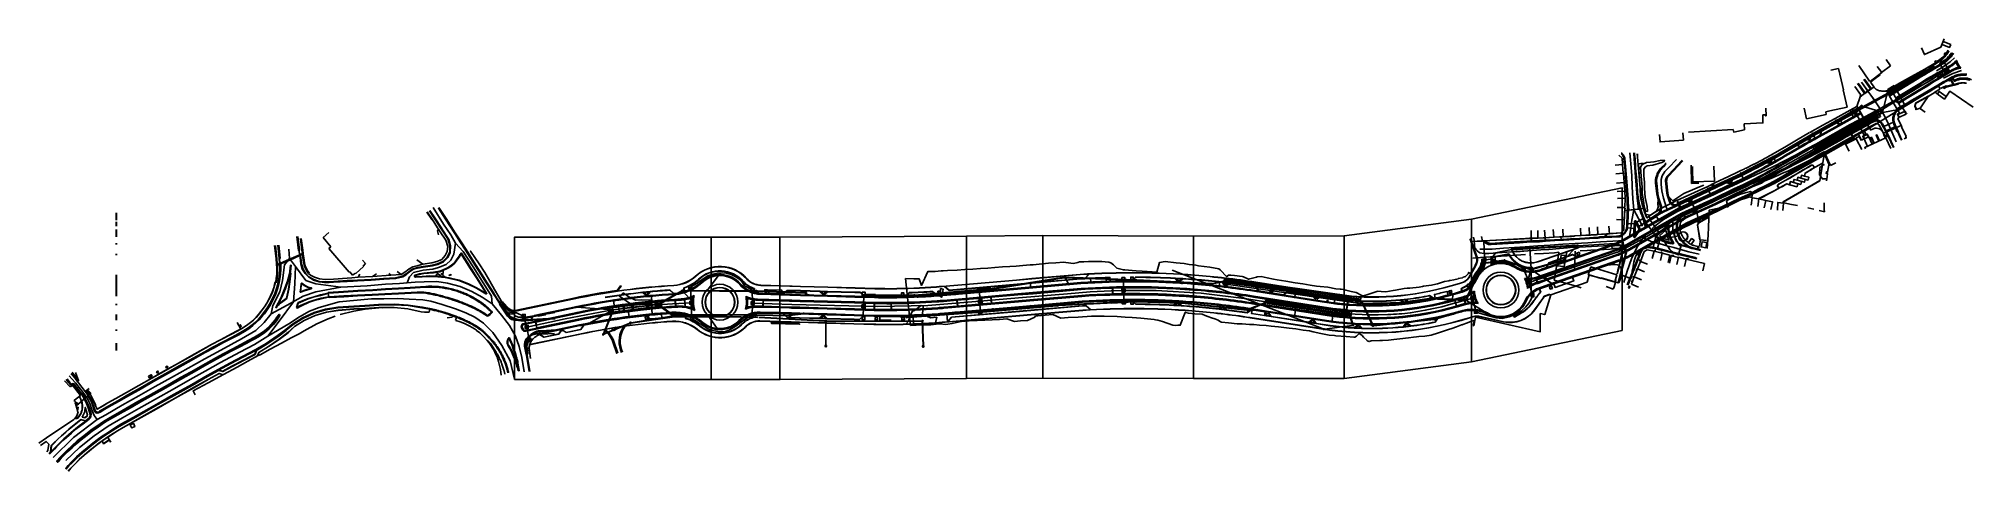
# Model space of a CAD drawing. Header units: millimetres. Extents: x 229854 to 231132, y 144419 to 144704.
import ezdxf

# ---------------------------------------------------------------- set-up
doc = ezdxf.new("R2010")
doc.units = ezdxf.units.MM
for name, color, linetype in [('Fond de plan1', 7, 'Continuous'), ('G - Axes BO1', 4, 'Continuous'), ('G - Bde contrebutage', 191, 'Continuous'), ('G - BO2', 5, 'Continuous'), ('G - Bordure', 40, 'Continuous'), ('G - CV', 151, 'Continuous'), ('G - Eg2302 - Av', 1, 'Continuous'), ('G - Egout EU', 22, 'Continuous'), ('G - Egout Ext', 134, 'Continuous'), ('G - Egout_EP', 5, 'Continuous'), ('G - Elec - CT', 62, 'Continuous'), ('G - Elec - gaine', 191, 'Continuous'), ('G - FE', 160, 'Continuous'), ('G - Mur', 1, 'Continuous'), ('G - revêtement', 252, 'Continuous'), ('G - surlargeur BO 1m1', 3, 'Continuous'), ('R - Lots terre - Lot 10', 115, 'Continuous'), ('R - Lots terre - Lot 11', 140, 'Continuous'), ('R - Lots terre - Lot 12', 134, 'Continuous'), ('R - Lots terre - Lot 7', 235, 'Continuous'), ('R - Lots terre - Lot 8', 6, 'Continuous'), ('R - Lots terre - Lot 9', 40, 'Continuous'), ('R - Lots terre - X1', 7, 'Continuous'), ('R - Phasage - 4', 5, 'Continuous'), ('x- bassin 55m', 8, 'Continuous'), ('x- bassin 55m1', 8, 'Continuous'), ('x-bassin 1', 8, 'Continuous'), ('x-bassin 89', 8, 'Continuous'), ('x-dalle de repartition', 8, 'Continuous'), ('X-Sondage-Impetrants1', 5, 'Continuous'), ('x-surface curee', 245, 'Continuous'), ('z-tunnel', 8, 'Continuous')]:
    doc.layers.add(name, color=color, linetype=linetype)

msp = doc.modelspace()

# ---------------------------------------------------------------- linework, layer by layer
at = {"layer": 'Fond de plan1'}
for points in [[(231112.6, 144704), (231110.4, 144698.4), (231099.5, 144693.6), (231097.5, 144698.1)], [(231118.7, 144694.5), (231118.4, 144694.1), (231118.2, 144693.6), (231118, 144693.4), (231117.9, 144693.2), (231117.1, 144692), (231117, 144691.9), (231116.8, 144691.7), (231116.6, 144691.5), (231116.3, 144691.1), (231115.9, 144690.8), (231115.7, 144690.6), (231114.8, 144689.7), (231114.6, 144689.5), (231114.4, 144689.3), (231114.1, 144689.2), (231113.8, 144688.9), (231113.5, 144688.7), (231113.1, 144688.5), (231112.7, 144688.2), (231106.4, 144684.4), (231101.2, 144681.5), (231093.9, 144677.5), (231084.7, 144672.3), (231082.4, 144671.1), (231081.5, 144670.6), (231077, 144668.1), (231075.9, 144667.5), (231070.3, 144664.5), (231064.9, 144661.6), (231059.9, 144658.8), (231057.4, 144657.5), (231056.5, 144657), (231056.4, 144656.9), (231053, 144654.9), (231041.9, 144648.7), (231033.9, 144644.3), (231025, 144639.3), (231024.2, 144638.8), (231018.3, 144635.3), (231009.7, 144630.4), (231000.8, 144625.2), (230999.5, 144624.4), (230998.2, 144623.7), (230996.9, 144623), (230996.2, 144622.6), (230995.5, 144622.2), (230994.8, 144621.8), (230988.6, 144618.6), (230988.3, 144618.5), (230988, 144618.3), (230982.9, 144615.8), (230981.6, 144615.1), (230980.3, 144614.5), (230978.9, 144613.8), (230977.5, 144613.1), (230971.2, 144610.2), (230962.5, 144606.1), (230956.9, 144603.5), (230951.4, 144600.9), (230937.6, 144594.5), (230930.3, 144591.1), (230927, 144589.5), (230926.3, 144589.2), (230925.6, 144588.9), (230925.3, 144588.7), (230924.9, 144588.5), (230923.5, 144587.7), (230923.4, 144587.6), (230923.3, 144587.6), (230921.6, 144586.5), (230920.9, 144586.1), (230920.2, 144585.6), (230919.2, 144585), (230918.3, 144584.3), (230917.1, 144583.5), (230915.4, 144582.2), (230914.9, 144583), (230913.7, 144585.6), (230913.4, 144586.2), (230913.2, 144586.7), (230913, 144587.2), (230912.8, 144587.7), (230912.7, 144588.1), (230912.5, 144588.5), (230911.4, 144591.9), (230911.3, 144592.3), (230911.1, 144593.2), (230910.9, 144594), (230910.7, 144594.6), (230910.6, 144595.3), (230910.5, 144595.5), (230910.1, 144597.3), (230910, 144597.9), (230909.9, 144598.5), (230909.8, 144598.9), (230909.8, 144599.4), (230909.2, 144607.5), (230908.7, 144612.6), (230908.2, 144619.3), (230907.8, 144624.6), (230907.5, 144628.8)], [(231118.2, 144694.7), (231118, 144694.3), (231117.7, 144693.9), (231117.6, 144693.7), (231117.5, 144693.4), (231116.7, 144692.4), (231116.6, 144692.2), (231116.4, 144692), (231116.2, 144691.8), (231115.9, 144691.4), (231115.5, 144691.1), (231115.4, 144690.9), (231114.4, 144690.1), (231114.3, 144689.9), (231114.1, 144689.8), (231113.7, 144689.5), (231113.2, 144689.1), (231112.5, 144688.7), (231106.2, 144684.8), (231100.9, 144681.9), (231093.6, 144677.8), (231084.3, 144672.7), (231082.2, 144671.6), (231081.3, 144671.1), (231076.9, 144668.6), (231075.6, 144668), (231070, 144664.9), (231064.7, 144662), (231059.8, 144659.3), (231057.1, 144657.9), (231056.2, 144657.4), (231052.7, 144655.4), (231041.6, 144649.2), (231033.6, 144644.7), (231024.7, 144639.7), (231024.1, 144639.4), (231018.1, 144635.8), (231009.5, 144630.8), (231000.5, 144625.6), (230998.7, 144624.6), (230996.8, 144623.5), (230995.7, 144622.9), (230994.5, 144622.3), (230988.3, 144619), (230988, 144618.9), (230987.8, 144618.8), (230982.7, 144616.3), (230981.1, 144615.5), (230979.5, 144614.7), (230978.4, 144614.1), (230977.2, 144613.6), (230970.9, 144610.7), (230962.3, 144606.6), (230956.7, 144604), (230951.1, 144601.4), (230936.8, 144594.7), (230934.7, 144593.7), (230930.1, 144591.5), (230926.7, 144590), (230926.3, 144589.8), (230925.8, 144589.5), (230925.3, 144589.3), (230924.7, 144589), (230923.2, 144588.1), (230923.1, 144588), (230923.1, 144588), (230921.4, 144587), (230920.7, 144586.5), (230920, 144586.1), (230919.3, 144585.6), (230918.8, 144585.3), (230918.4, 144585), (230918, 144584.7), (230916.8, 144583.9), (230915.6, 144582.9), (230915.3, 144583.4), (230914.1, 144585.9), (230913.9, 144586.4), (230913.6, 144586.9), (230913.4, 144587.4), (230913.3, 144587.8), (230913.1, 144588.2), (230913, 144588.7), (230911.9, 144592), (230911.8, 144592.5), (230911.5, 144593.5), (230911.2, 144594.5), (230911.1, 144594.9), (230911, 144595.4), (230911, 144595.5), (230910.6, 144597.3), (230910.4, 144598.2), (230910.3, 144599.1), (230910.2, 144599.3), (230910.2, 144599.5), (230909.5, 144607.6), (230909.1, 144612.6), (230908.6, 144619.3), (230908.2, 144624.6), (230907.8, 144628.8)], [(231077.2, 144686.2), (231074.2, 144690.2)], [(231079.7, 144672.8), (231083.1, 144674.6), (231091, 144679.1), (231099.7, 144684), (231106.8, 144688), (231106.3, 144688.9), (231107.2, 144689.5), (231107.7, 144688.9), (231109.7, 144690.3), (231111.6, 144691.8), (231113.1, 144693.3), (231112.6, 144693.7), (231113.3, 144694.7), (231113.9, 144694.3), (231115.2, 144696.4)], [(231115.6, 144696), (231115.3, 144695.4), (231115, 144694.9), (231114.6, 144694.3), (231114.4, 144694), (231114.2, 144693.8), (231114, 144693.5), (231113.4, 144692.8), (231112.8, 144692.2), (231112.4, 144691.7), (231111.9, 144691.3), (231111.7, 144691.1), (231111.5, 144690.9), (231110.9, 144690.4), (231110.3, 144690), (231109.8, 144689.6), (231107.9, 144688.3), (231106.1, 144687.2), (231102.7, 144685.2), (231103.6, 144683.6)], [(231115.7, 144695.9), (231115.4, 144695.4), (231115, 144694.8), (231114.7, 144694.3), (231114.5, 144694), (231114.3, 144693.7), (231114, 144693.4), (231113.5, 144692.8), (231112.9, 144692.1), (231112.4, 144691.7), (231112, 144691.2), (231111.8, 144691), (231111.5, 144690.8), (231111, 144690.3), (231110.4, 144689.9), (231109.9, 144689.6), (231108, 144688.2), (231106.2, 144687.1), (231102.8, 144685.2), (231103.7, 144683.6)], [(231119.3, 144691.4), (231116.6, 144688.7), (231111.8, 144685.4), (231107.5, 144682.9)], [(231112.1, 144689.3), (231112, 144689.5), (231111, 144688.9), (231110.4, 144689.9)], [(231116.9, 144700.2), (231116.1, 144698.3), (231111.2, 144700.3)], [(231116.9, 144700.2), (231111.9, 144702.2)], [(231117.4, 144694.8), (231117.2, 144694.4), (231116.9, 144694), (231116.8, 144693.8), (231116.6, 144693.6), (231115.8, 144692.5), (231115.6, 144692.3), (231115.5, 144692.2), (231114.6, 144691.2), (231114.2, 144690.9), (231113.9, 144690.6), (231113.6, 144690.4), (231113.4, 144690.2), (231112.1, 144689.3), (231112.3, 144689), (231112.5, 144688.8), (231112.5, 144688.7)], [(231117.5, 144694.8), (231117.3, 144694.3), (231117, 144693.9), (231116.9, 144693.7), (231116.7, 144693.4), (231115.9, 144692.4), (231115.7, 144692.2), (231115.6, 144692), (231114.7, 144691.1), (231114.3, 144690.8), (231114, 144690.4), (231113.7, 144690.2), (231113.5, 144690.1), (231112.4, 144689.3), (231112.6, 144689), (231113.7, 144689.7), (231114, 144690), (231114.4, 144690.3), (231114.6, 144690.5), (231114.9, 144690.7), (231115.8, 144691.6), (231115.9, 144691.8), (231116.1, 144692), (231116.9, 144693), (231117.1, 144693.2), (231117.3, 144693.5), (231117.5, 144693.9), (231117.7, 144694.3), (231118, 144694.7)], [(231105.7, 144677.8), (231098.4, 144673.7), (231092.1, 144670.2), (231084.8, 144666.1), (231078.6, 144662.6), (231070.7, 144658.1), (231064, 144654.5), (231056.5, 144650.6), (231050.1, 144647.1), (231042.7, 144643), (231035.7, 144639), (231028.3, 144634.7), (231021.5, 144631.1), (231014.4, 144627.1), (231007.2, 144623.5), (230999.4, 144619.5), (230983.9, 144612.3), (230976, 144608.6), (230968, 144604.8), (230960.2, 144601.1), (230952.2, 144597.4), (230944.3, 144593.7), (230936.1, 144589.8), (230927.3, 144584.8), (230920.8, 144579.8), (230919, 144577.9), (230913.7, 144572.6), (230919, 144570.2), (230925.1, 144568.6), (230929.4, 144567.3), (230934, 144566.2), (230938.5, 144564.9), (230943.9, 144563.4), (230950.8, 144561.8)], [(230940, 144623.4), (230936.5, 144619.7), (230934.5, 144617.5), (230930.3, 144613.1), (230930.1, 144612.9), (230930, 144612.7), (230929.8, 144612.4), (230929.7, 144612.2), (230929.6, 144611.9), (230929.5, 144611.7), (230929.4, 144611.4), (230929.3, 144611.3), (230929.3, 144611.1), (230929.3, 144611), (230929.2, 144610.2), (230930.1, 144602.2), (230930.3, 144601.1), (230930.5, 144600.2), (230930.7, 144599.7), (230931.5, 144597.2), (230931.9, 144596.3), (230932.2, 144595.9), (230932.3, 144595.7), (230932.4, 144595.6), (230932.5, 144595.5), (230932.6, 144595.4), (230932.8, 144595.3), (230932.9, 144595.2), (230933.2, 144595), (230933.5, 144594.9), (230933.8, 144594.7), (230933.9, 144594.7), (230934.1, 144594.6), (230934.3, 144594.5), (230934.5, 144594.5), (230934.7, 144594.5), (230934.8, 144594.5), (230935.2, 144594.5), (230935.5, 144594.5), (230935.8, 144594.5), (230936, 144594.6), (230936.2, 144594.6), (230936.5, 144594.7), (230936.8, 144594.9), (230951, 144601.5), (230956.6, 144604.1), (230962.2, 144606.8), (230970.9, 144610.8), (230977.2, 144613.8), (230978.4, 144614.3), (230979.6, 144614.9), (230981.1, 144615.7), (230982.6, 144616.4), (230987.7, 144618.9), (230988, 144619.1), (230988.2, 144619.2), (230994.4, 144622.4), (230995.5, 144623), (230996.5, 144623.5), (230998.5, 144624.6), (231000.4, 144625.8), (231009.4, 144631), (231018, 144636), (231024.3, 144639.7), (231024.6, 144639.8), (231033.5, 144644.9), (231041.5, 144649.3), (231051.5, 144654.9), (231051.7, 144655), (231052.6, 144655.5), (231056, 144657.5), (231056.1, 144657.6), (231057, 144658.1), (231059.7, 144659.5), (231064.6, 144662.2), (231069.9, 144665.1), (231075.4, 144668.1), (231075.5, 144668.1), (231075.6, 144668.1), (231075.9, 144668.3), (231076.8, 144668.8), (231081.2, 144671.2), (231082.2, 144671.7), (231084.1, 144672.8), (231093.5, 144678), (231100.9, 144682.1), (231103.7, 144683.6), (231106.1, 144685), (231108.2, 144686.2), (231112.5, 144688.8)], [(231042.7, 144684.4), (231037.8, 144683.3)], [(231042.7, 144684.4), (231045.3, 144673.1)], [(231055.3, 144674.5), (231059.4, 144668.7), (231060, 144667.9), (231064.5, 144671), (231061.7, 144675), (231059.9, 144677.4)], [(231055.5, 144674.5), (231060, 144668.1), (231060.3, 144668.3), (231064, 144670.9), (231064.3, 144671.1), (231059.8, 144677.4)], [(231063.3, 144676.1), (231056.1, 144686.3)], [(231064, 144670.9), (231059.6, 144677.2)], [(231071.3, 144681.7), (231063.6, 144675.7)], [(231070.1, 144680.5), (231066, 144677.4), (231063.8, 144675.7)], [(231070.2, 144680.3), (231066.2, 144677.2), (231064, 144675.4), (231063.8, 144675.7)], [(231064.1, 144675.1), (231066.2, 144672.2), (231066.6, 144671.6), (231066.7, 144671.4), (231066.9, 144671.3), (231067, 144671.1), (231067.2, 144671), (231067.4, 144670.8), (231067.7, 144670.6), (231067.9, 144670.5), (231068.2, 144670.3), (231068.5, 144670.2), (231068.8, 144670.1), (231069.1, 144669.9), (231069.4, 144669.8), (231069.7, 144669.7), (231070, 144669.7), (231070.4, 144669.6), (231070.7, 144669.6), (231071.3, 144669.5), (231071.8, 144669.5), (231072.4, 144669.4), (231073, 144669.4), (231073.2, 144669.4), (231073.4, 144669.5), (231073.7, 144669.5), (231073.9, 144669.5), (231074.2, 144669.6), (231074.5, 144669.6), (231075.2, 144669.8), (231075.9, 144670.1), (231083.3, 144674.4), (231092.5, 144679.6), (231099.9, 144683.6), (231099.7, 144684)], [(231071.3, 144681.7), (231068.2, 144685.6)], [(231077.2, 144686.2), (231071.2, 144681.7)], [(231127.5, 144680.6), (231127, 144680.7), (231126.7, 144680.7), (231126.4, 144680.7), (231125.9, 144680.7), (231125.4, 144680.7), (231124.1, 144680.6), (231123.9, 144680.6), (231123.5, 144680.6), (231123.1, 144680.5), (231122.7, 144680.5), (231122.3, 144680.4), (231122.1, 144680.4), (231120.8, 144680.1), (231120.6, 144680), (231120.3, 144679.9), (231120.1, 144679.8), (231119.7, 144679.7), (231119.4, 144679.6), (231119.1, 144679.4), (231117.9, 144678.9), (231113.4, 144676.3), (231111.9, 144675.5), (231108.3, 144673.4), (231101.9, 144669.7), (231095.1, 144665.7), (231091.3, 144663.5), (231088, 144661.5), (231084.4, 144659.5), (231082, 144658.1), (231081.8, 144658), (231081.7, 144657.9), (231081.5, 144657.7), (231081.3, 144657.6), (231081.1, 144657.3), (231080.9, 144657), (231080.6, 144656.6), (231080.4, 144656.3), (231080.1, 144655.7), (231079.8, 144655.1), (231079.4, 144654.4), (231079.3, 144654.1), (231079.1, 144653.8), (231079, 144653.4), (231078.9, 144653.1), (231078.9, 144652.9), (231078.8, 144652.6), (231078.7, 144652), (231078.7, 144651.5), (231078.6, 144650.9), (231078.6, 144650.7), (231078.6, 144650.6), (231078.6, 144650.4), (231078.7, 144650.2), (231078.7, 144649.8), (231078.8, 144649.4), (231078.9, 144649.1), (231079, 144648.7), (231079.4, 144647.7), (231080.1, 144645.8), (231081.3, 144642.9), (231081.7, 144643.1)], [(231084.3, 144637), (231082.9, 144640.4), (231081.7, 144643.1), (231080.5, 144646), (231079.8, 144647.8), (231079.5, 144648.9), (231079.4, 144649.3), (231079.2, 144649.8), (231079.1, 144650.3), (231079.1, 144650.5), (231079.1, 144650.7), (231079.1, 144650.9), (231079.2, 144651.4), (231079.2, 144652), (231079.3, 144652.6), (231079.4, 144652.9), (231079.5, 144653.2), (231079.6, 144653.5), (231079.7, 144653.9), (231079.8, 144654.2), (231080, 144654.5), (231080.3, 144655.1), (231080.6, 144655.6), (231080.9, 144656.1), (231081.1, 144656.4), (231081.3, 144656.7), (231081.5, 144656.9), (231081.7, 144657.2), (231081.8, 144657.3), (231082, 144657.4), (231082.1, 144657.6), (231082.3, 144657.7), (231084.7, 144659.1), (231088.2, 144661.1), (231092.7, 144663.7), (231095.3, 144665.3), (231102, 144669.1), (231108.6, 144673), (231112.1, 144675), (231113.6, 144675.9), (231118.2, 144678.5), (231119.4, 144679), (231119.6, 144679.1), (231119.8, 144679.2), (231120.1, 144679.3), (231120.4, 144679.4), (231120.7, 144679.5), (231120.9, 144679.6), (231122.2, 144679.9), (231122.4, 144679.9), (231122.8, 144680), (231123.2, 144680), (231123.6, 144680.1), (231123.9, 144680.1), (231124.2, 144680.1), (231125.4, 144680.2), (231125.8, 144680.2), (231126.2, 144680.2), (231126.6, 144680.2), (231127, 144680.2), (231127.4, 144680.1)], [(231084.5, 144637.1), (231083.1, 144640.5), (231081, 144645.1), (231080.7, 144646), (231080.6, 144646.1), (231079.6, 144648.9), (231079.5, 144649.4), (231079.4, 144649.8), (231079.3, 144650.2), (231079.3, 144650.5), (231079.2, 144650.7), (231079.3, 144650.9), (231079.3, 144651.4), (231079.4, 144652), (231079.5, 144652.5), (231079.5, 144652.8), (231079.6, 144653.1), (231079.7, 144653.5), (231079.8, 144653.8), (231080, 144654.1), (231080.1, 144654.4), (231080.4, 144655), (231080.7, 144655.5), (231081, 144656), (231081.2, 144656.3), (231081.4, 144656.6), (231081.6, 144656.8), (231081.8, 144657.1), (231081.9, 144657.2), (231082.1, 144657.3), (231082.2, 144657.4), (231082.4, 144657.5), (231084.8, 144658.9), (231088.3, 144660.9), (231092.9, 144663.6), (231093.8, 144664.1), (231095.4, 144665.1), (231102.1, 144669), (231108.7, 144672.8), (231108.8, 144672.9), (231112.2, 144674.9), (231113.7, 144675.7), (231118.1, 144678.2)], [(231109.9, 144689.6), (231110.5, 144688.6), (231109.7, 144688.1), (231109.8, 144687.9), (231109.6, 144687.8), (231109.8, 144687.5), (231112.3, 144689)], [(231114.8, 144684.5), (231110, 144681.7)], [(231111.4, 144679.6), (231111.3, 144679.7), (231110, 144681.7), (231110, 144681.9)], [(231115.9, 144682.4), (231111.3, 144679.7)], [(231124.1, 144683), (231118.2, 144681.1), (231112.2, 144677.9)], [(231116, 144682.2), (231115.9, 144682.4), (231114.8, 144684.5)], [(231129.4, 144676.7), (231128.9, 144676.9), (231128.6, 144677), (231128.3, 144677), (231127.8, 144677.1), (231127.4, 144677.2), (231126.2, 144677.4), (231125.9, 144677.4), (231125.7, 144677.4), (231124.4, 144677.4), (231124.1, 144677.4), (231123.7, 144677.4), (231123.4, 144677.3), (231123.1, 144677.3), (231122.8, 144677.2), (231122.4, 144677.1), (231122, 144677), (231121.6, 144676.9), (231121.3, 144676.8), (231120.9, 144676.6), (231120, 144676.2), (231119.5, 144676.1), (231119.3, 144676), (231118.5, 144677.5), (231118.2, 144678), (231118.1, 144678.2)], [(231129.4, 144676.9), (231128.9, 144677), (231128.6, 144677.1), (231128.3, 144677.2), (231127.9, 144677.3), (231127.4, 144677.3), (231126.2, 144677.5), (231125.9, 144677.6), (231125.8, 144677.6), (231124.3, 144677.6), (231124, 144677.6), (231123.7, 144677.5), (231123.4, 144677.5), (231123, 144677.4), (231122.7, 144677.4), (231122.3, 144677.3), (231121.9, 144677.2), (231121.6, 144677.1), (231121.2, 144676.9), (231120.8, 144676.8), (231119.9, 144676.4), (231119.4, 144676.2), (231118.3, 144678.3), (231119.5, 144678.9), (231119.9, 144679), (231120.3, 144679.2), (231120.6, 144679.3), (231120.9, 144679.4), (231122.2, 144679.7), (231122.4, 144679.7), (231122.8, 144679.8), (231123.1, 144679.8), (231123.5, 144679.9), (231123.9, 144679.9), (231124.1, 144679.9), (231125.4, 144680), (231125.8, 144680), (231126.2, 144680), (231126.5, 144680), (231126.9, 144680), (231127.4, 144679.9)], [(231130.7, 144677), (231129.8, 144677.3), (231129.3, 144677.5), (231128.9, 144677.6), (231128.4, 144677.7), (231127.9, 144677.9), (231127.4, 144677.9), (231126.9, 144678), (231126.4, 144678.1), (231125.9, 144678.1), (231125.3, 144678.1), (231124.8, 144678.1), (231124.3, 144678.1), (231123.8, 144678), (231123.3, 144677.9), (231122.8, 144677.9), (231122.3, 144677.8), (231121.8, 144677.6), (231121.3, 144677.5), (231120.8, 144677.3), (231120, 144677), (231119.2, 144676.7)], [(231053.5, 144672.5), (231057.2, 144667.3), (231057.1, 144665.7), (231054.8, 144659.3), (231050.4, 144656.9), (231040.5, 144651.3), (231032.5, 144646.9), (231023.8, 144642.1)], [(231045.4, 144673.1), (231045.3, 144673.1)], [(231045.4, 144673.1), (231046, 144670.4)], [(231046, 144670.4), (231045.9, 144670.3)], [(231045.9, 144670.3), (231048.4, 144658.9)], [(231055.7, 144674.8), (231060.3, 144668.3)], [(231057.1, 144665.7), (231060, 144667.9)], [(231080.9, 144635.9), (231077.9, 144642.5), (231075.8, 144647.6), (231073, 144653.5), (231069.9, 144658.5), (231066.7, 144663.1), (231066.7, 144663.2), (231064.1, 144666.7), (231062.2, 144669.5), (231062.2, 144669.6), (231057.9, 144675.3)], [(231063.6, 144675.7), (231063.2, 144676.2)], [(231063.2, 144676.2), (231063.3, 144676.2)], [(231064.5, 144671), (231066.2, 144672.2)], [(231075.4, 144668.1), (231074.5, 144669.6)], [(231079.6, 144673.1), (231075.5, 144670.8), (231075.6, 144670.5), (231079.8, 144672.9)], [(231102, 144666), (231101.9, 144666), (231097.5, 144663.6), (231093.9, 144661.5), (231093.3, 144659.6), (231094.4, 144657.4)], [(231102, 144666), (231097.6, 144663.5), (231093.9, 144661.5), (231093.5, 144659.6), (231094.5, 144657.4)], [(231131.8, 144658.9), (231116.2, 144669.4), (231112.7, 144664.2), (231108.8, 144667.1), (231106.5, 144668.7), (231102, 144665.9), (231099.2, 144661.8), (231099.2, 144661.8), (231096.9, 144658.5), (231096.4, 144658.2), (231096.5, 144658), (231096.8, 144657.7), (231096.9, 144657.7), (231100, 144655.6)], [(231109.9, 144670.8), (231109.6, 144670.8), (231106.4, 144668.8)], [(231113.9, 144666), (231109.3, 144669.2), (231108.2, 144667.5)], [(231109.8, 144671), (231108.7, 144672.8)], [(231108.8, 144672.9), (231109.9, 144671)], [(231110.4, 144671.1), (231110.5, 144671.3), (231111.8, 144672.1), (231111.8, 144672), (231112.3, 144671.2)], [(231111.8, 144672), (231113.9, 144673), (231114.1, 144672.8), (231114.2, 144672.6), (231114.4, 144672.2), (231112.3, 144671.2)], [(231114.1, 144672.8), (231118.4, 144673.8), (231119, 144673.9), (231122.2, 144674.6), (231123.6, 144675), (231123.7, 144675), (231124.4, 144675), (231125.2, 144675), (231125.5, 144675), (231125.8, 144675), (231126.3, 144674.9), (231126.8, 144674.8), (231127.3, 144674.7)], [(231114.2, 144672.6), (231119.1, 144673.8), (231122.2, 144674.5), (231122.9, 144674.6), (231123.5, 144674.8), (231123.6, 144674.8), (231123.7, 144674.8), (231124.4, 144674.9), (231125.2, 144674.9), (231125.4, 144674.9), (231125.5, 144674.9), (231126.1, 144674.8), (231126.7, 144674.7), (231127.2, 144674.6)], [(231122, 144674.1), (231114.8, 144672.4), (231114.6, 144672.4), (231114.7, 144672.3), (231114.8, 144672.3), (231122, 144674)], [(231115.1, 144672.7), (231122.1, 144674.3)], [(230992.7, 144653.8), (230992.9, 144648.5), (230980.4, 144647.8)], [(230994.5, 144653.9), (230992.7, 144653.8)], [(230994.8, 144658.2), (230994.9, 144653.2), (230994.5, 144653.2), (230994.5, 144653.9)], [(231034.7, 144654.1), (231021.7, 144651.2), (231020, 144658.2)], [(231048.4, 144658.9), (231037, 144656.4), (231037, 144656.4), (231034.3, 144655.8)], [(231034.7, 144654.1), (231034.3, 144655.8)], [(231051.5, 144654.9), (231050.4, 144656.9)], [(231054.8, 144659.3), (231056, 144657.5)], [(231087.3, 144654.6), (231086.7, 144656.2), (231086.5, 144656.1), (231081.9, 144654.1), (231082.7, 144652.2)], [(231087.3, 144654.4), (231086.6, 144656), (231082, 144654), (231082.8, 144652.3)], [(231087.5, 144654.3), (231082.3, 144652), (231082.5, 144651.6), (231082, 144651.4), (231084.5, 144645.8), (231084.4, 144645.7), (231084.7, 144645), (231084.9, 144645.1), (231087.4, 144639.4), (231087.2, 144639.3), (231087.5, 144638.6), (231086.2, 144638)], [(231084.8, 144658.9), (231086.5, 144656.1)], [(231088.1, 144654.9), (231087.4, 144654.6)], [(231096.4, 144658.2), (231094.3, 144657.4), (231094.2, 144657.6), (231093.5, 144657.3)], [(230924.5, 144640.9), (230924.9, 144635.9), (230940.4, 144637.1), (230940, 144642)], [(230930.8, 144599.8), (230933.3, 144597.1), (230935.9, 144597.2), (230950.1, 144603.7), (230956.4, 144606.6), (230961.1, 144608.9), (230970.2, 144613.2), (230976.1, 144616), (230978.2, 144617), (230980.4, 144618), (230981, 144618.3), (230981.7, 144618.7), (230986.5, 144621.1), (230986.7, 144621.2), (230987, 144621.3), (230993, 144624.4), (230994, 144624.9), (230994.9, 144625.4), (230997.2, 144626.8), (230999.6, 144628.1), (231008.4, 144633.2), (231015, 144637), (231023.7, 144642.1)], [(230930.8, 144599.8), (230933.3, 144597.1), (230935.9, 144597.2), (230950.1, 144603.7), (230956.4, 144606.6), (230961.1, 144608.9), (230970.2, 144613.2), (230976.1, 144616), (230978.2, 144617), (230980.4, 144618), (230981, 144618.3), (230981.7, 144618.7), (230986.5, 144621.1), (230986.7, 144621.2), (230987, 144621.3), (230993, 144624.4), (230994, 144624.9), (230994.9, 144625.4), (230997.2, 144626.8), (230999.6, 144628.1), (231008.4, 144633.2), (231015, 144637), (231023.7, 144642.1)], [(231079.4, 144632.3), (231075.7, 144640.2), (231074.9, 144641.9), (231073.5, 144644.6), (231071.8, 144647.8), (231071.6, 144648.1), (231071.4, 144648.4), (231071.2, 144648.7), (231071, 144648.9), (231070.9, 144649), (231070.7, 144649.2), (231070.5, 144649.3), (231070.4, 144649.4), (231070.1, 144649.6), (231069.8, 144649.8), (231069.3, 144650), (231068.8, 144650.4), (231068.5, 144650.4), (231068.2, 144650.4), (231068, 144650.4), (231067.7, 144650.4), (231067.4, 144650.4), (231067.2, 144650.4), (231066.9, 144650.3), (231066.7, 144650.3), (231066.5, 144650.2), (231066.3, 144650.1), (231065.9, 144650), (231065.5, 144649.8), (231065.2, 144649.6), (231064.8, 144649.4), (231062.7, 144648.2), (231058.3, 144645.8), (231053.4, 144643.1), (231050.3, 144641.3), (231046, 144638.9), (231038.2, 144634.6), (231032.6, 144631.5), (231022.3, 144626.1), (231014.6, 144622.2), (231008.4, 144619.1), (231004.6, 144617.2), (231001.5, 144615.8), (230996.3, 144613.6), (230993.4, 144612.4), (230988.8, 144610.4), (230986, 144609.3), (230981.4, 144607.2), (230978.4, 144605.8), (230972.9, 144603.2), (230968.4, 144601.1), (230960.3, 144597.3), (230949.4, 144592.2), (230940.8, 144588.2), (230939.8, 144587.7), (230939.6, 144587.6), (230939.4, 144587.5), (230939.2, 144587.4), (230939, 144587.2), (230938.8, 144587.1), (230938.5, 144586.9), (230938.3, 144586.7), (230938.2, 144586.5), (230937.7, 144586), (230937.3, 144585.6), (230936.9, 144585.1), (230936.8, 144584.8), (230936.6, 144584.6), (230936.5, 144584.3), (230936.3, 144584), (230936.2, 144583.7), (230936.1, 144583.4), (230936, 144583.2), (230935.9, 144582.9), (230935.9, 144582.5), (230935.8, 144582.1), (230935.7, 144581.7), (230935.7, 144581.3), (230935.7, 144581), (230935.7, 144580.4), (230935.7, 144579.9), (230935.7, 144579.3), (230935.7, 144579), (230935.7, 144578.6), (230935.7, 144578.2), (230935.8, 144577.8), (230935.8, 144577.4), (230935.9, 144577), (230936, 144576.5), (230936.1, 144576.1), (230936.2, 144575.6), (230936.4, 144575.2), (230936.5, 144574.7), (230936.7, 144574.3), (230936.9, 144573.8), (230937.2, 144573.3), (230937.4, 144572.9), (230937.7, 144572.4), (230937.9, 144572), (230938.2, 144571.6), (230938.4, 144571.3), (230938.7, 144571), (230939.1, 144570.5), (230939.5, 144570.1), (230939.9, 144569.6), (230940.1, 144569.3), (230940.4, 144569), (230940.7, 144568.8), (230941, 144568.5), (230941.6, 144568), (230942.2, 144567.5), (230942.8, 144567.1), (230943.4, 144566.6), (230943.6, 144566.5), (230943.9, 144566.4), (230944.1, 144566.2), (230944.4, 144566.1), (230944.8, 144566), (230945.3, 144565.8), (230945.8, 144565.6), (230946.4, 144565.5), (230949.8, 144564.7), (230951.6, 144564.2)], [(231079.1, 144632.2), (231075.4, 144640.1), (231074.6, 144641.8), (231073.2, 144644.5), (231071.5, 144647.6), (231071.3, 144647.9), (231071.1, 144648.2), (231070.9, 144648.5), (231070.8, 144648.7), (231070.7, 144648.8), (231070.5, 144648.9), (231070.3, 144649.1), (231070, 144649.3), (231069.8, 144649.5), (231069.6, 144649.6), (231069.4, 144649.7), (231069.2, 144649.7), (231069, 144649.8), (231068.9, 144649.8), (231068.7, 144649.9), (231068.5, 144649.9), (231068.2, 144649.9), (231067.9, 144649.9), (231067.5, 144649.9), (231067.2, 144649.9), (231067, 144649.9), (231066.9, 144649.9), (231066.8, 144649.8), (231066.7, 144649.8), (231066.3, 144649.6), (231065.9, 144649.4), (231065.5, 144649.2), (231065.2, 144649), (231063, 144647.8), (231058.6, 144645.3), (231053.7, 144642.6), (231050.6, 144640.9), (231046.2, 144638.4), (231038.5, 144634.2), (231032.9, 144631.1), (231022.5, 144625.6), (231014.8, 144621.8), (231008.6, 144618.6), (231004.9, 144616.7), (231001.7, 144615.3), (230996.6, 144613.1), (230993.6, 144611.9), (230989, 144610), (230986.3, 144608.8), (230981.7, 144606.7), (230978.8, 144605.4), (230973.2, 144602.8), (230968.6, 144600.6), (230960.6, 144596.9), (230949.5, 144591.7), (230941.2, 144587.8), (230940.1, 144587.3), (230939.8, 144587.2), (230939.6, 144587), (230939.4, 144586.9), (230939.1, 144586.7), (230938.8, 144586.4), (230938.6, 144586.2), (230938.2, 144585.7), (230937.8, 144585.3), (230937.4, 144584.8), (230937.2, 144584.6), (230937.1, 144584.3), (230936.9, 144584), (230936.8, 144583.8), (230936.7, 144583.5), (230936.6, 144583.2), (230936.5, 144583), (230936.4, 144582.7), (230936.4, 144582.4), (230936.3, 144582), (230936.2, 144581.7), (230936.2, 144581.3), (230936.2, 144581), (230936.2, 144580.5), (230936.2, 144579.9), (230936.2, 144579.4), (230936.2, 144579.1), (230936.2, 144578.7), (230936.2, 144578.3), (230936.3, 144577.9), (230936.3, 144577.5), (230936.4, 144577.1), (230936.5, 144576.7), (230936.6, 144576.2), (230936.7, 144575.8), (230936.9, 144575.4), (230937, 144574.9), (230937.2, 144574.5), (230937.4, 144574.1), (230937.6, 144573.6), (230937.8, 144573.2), (230938, 144572.8), (230938.3, 144572.4), (230938.5, 144572), (230938.8, 144571.7), (230939, 144571.3), (230939.4, 144570.9), (230939.8, 144570.4), (230940.2, 144569.9), (230940.5, 144569.6), (230940.8, 144569.4), (230941.1, 144569.1), (230941.4, 144568.8), (230941.9, 144568.4), (230942.5, 144567.9), (230943.1, 144567.5), (230943.6, 144567), (230943.9, 144566.9), (230944.1, 144566.7), (230944.4, 144566.6), (230944.7, 144566.5), (230945.1, 144566.3), (230945.5, 144566.1), (230946, 144566), (230946.4, 144565.9), (230949.8, 144565.1), (230951.7, 144564.6)], [(230951.7, 144564.8), (230949.9, 144565.3), (230946.5, 144566.1), (230946, 144566.2), (230945.6, 144566.3), (230945.1, 144566.5), (230944.7, 144566.6), (230944.4, 144566.7), (230944.2, 144566.9), (230943.9, 144567), (230943.7, 144567.2), (230943.1, 144567.6), (230942.6, 144568), (230942, 144568.5), (230941.5, 144568.9), (230941.2, 144569.2), (230940.9, 144569.5), (230940.6, 144569.7), (230940.4, 144570), (230939.9, 144570.5), (230939.5, 144571), (230939.1, 144571.5), (230938.9, 144571.8), (230938.7, 144572.1), (230938.4, 144572.5), (230938.2, 144572.9), (230937.9, 144573.3), (230937.7, 144573.8), (230937.5, 144574.2), (230937.3, 144574.6), (230937.2, 144575), (230937, 144575.4), (230936.9, 144575.8), (230936.7, 144576.5), (230936.6, 144577.1), (230936.5, 144577.3), (230936.5, 144577.5), (230936.5, 144577.8), (230936.4, 144578.4), (230936.4, 144578.8), (230936.3, 144579.3), (230936.3, 144580.1), (230936.4, 144581), (230936.4, 144581.3), (230936.4, 144581.6), (230936.4, 144581.9), (230936.5, 144582.2), (230936.6, 144582.5), (230936.6, 144582.8), (230936.7, 144583.1), (230936.8, 144583.4), (230936.9, 144583.7), (230937.1, 144584), (230937.2, 144584.2), (230937.4, 144584.5), (230937.6, 144584.7), (230937.9, 144585.2), (230938.3, 144585.7), (230938.7, 144586.1), (230938.9, 144586.3), (230939.2, 144586.6), (230939.5, 144586.8), (230939.6, 144586.9), (230939.8, 144587), (230940, 144587.1), (230941.2, 144587.7), (230960.4, 144596.6), (230968.6, 144600.5), (230973.3, 144602.6), (230978.9, 144605.3), (230981.7, 144606.6), (230985.4, 144608.2), (230986.3, 144608.6), (230989.1, 144609.8), (230990.1, 144610.2), (230992.9, 144611.4), (230993.7, 144611.8), (230996.6, 144613), (230997.5, 144613.4), (231001.7, 144615.2), (231004.9, 144616.6), (231008.6, 144618.4), (231015, 144621.6), (231022.5, 144625.5), (231033, 144630.9), (231038.5, 144634), (231045.4, 144637.8), (231046.3, 144638.3), (231050.7, 144640.8), (231051.6, 144641.3), (231053.8, 144642.5), (231057.6, 144644.6), (231057.8, 144644.7), (231058.7, 144645.2), (231063.1, 144647.7), (231064, 144648.2), (231065.3, 144648.9), (231065.8, 144649.2), (231066.3, 144649.4), (231066.8, 144649.6), (231066.9, 144649.7), (231067.1, 144649.7), (231067.2, 144649.7), (231067.5, 144649.8), (231067.9, 144649.8), (231068.2, 144649.7), (231068.6, 144649.7), (231068.7, 144649.7), (231068.9, 144649.7), (231069, 144649.6), (231069.2, 144649.6), (231069.4, 144649.5), (231069.5, 144649.4), (231069.7, 144649.3), (231069.9, 144649.1), (231070.2, 144648.9), (231070.4, 144648.8), (231070.6, 144648.6), (231070.7, 144648.5), (231070.8, 144648.3), (231071, 144648.1), (231071.2, 144647.8), (231071.4, 144647.5), (231072.1, 144646.2), (231072.6, 144645.3), (231073.1, 144644.4), (231074.4, 144641.7)], [(230973.3, 144644.1), (230943.6, 144642.4)], [(230980.6, 144643.8), (230973.6, 144642.4), (230973.3, 144644.1)], [(230980.4, 144647.8), (230980.6, 144643.8)], [(231057.6, 144644.6), (231058.4, 144643.1), (231055.8, 144641.3), (231052.5, 144639.5), (231046.4, 144636.1)], [(231056.6, 144639.2), (231056.5, 144639.4), (231054.2, 144638.3), (231054.3, 144638)], [(231055.8, 144641.3), (231056.8, 144639.3)], [(231058, 144637.1), (231056.8, 144639.3), (231056.6, 144639.2), (231057.7, 144636.9)], [(231059.6, 144640.6), (231058.4, 144643.1), (231058.4, 144643.1), (231058.3, 144643), (231059.5, 144640.6)], [(231072.8, 144641.1), (231072.1, 144642.6), (231070.6, 144645.4), (231069.8, 144646.8), (231069.6, 144647.1), (231069.5, 144647.3), (231069.3, 144647.5), (231069.2, 144647.6), (231069.1, 144647.7), (231068.9, 144647.7), (231068.8, 144647.8), (231068.6, 144647.9), (231068.4, 144648), (231068.2, 144648), (231068.1, 144648.1), (231067.9, 144648.1), (231067.8, 144648.1), (231067.7, 144648.1), (231067.5, 144648.1), (231067.4, 144648), (231067.2, 144648), (231067.1, 144647.9), (231064.1, 144646.3), (231059.5, 144643.7), (231058.4, 144643.1)], [(231072.8, 144641), (231072, 144642.6), (231070.5, 144645.4), (231069.7, 144646.8), (231069.6, 144647), (231069.4, 144647.2), (231069.3, 144647.4), (231069.2, 144647.5), (231069, 144647.6), (231068.9, 144647.7), (231068.7, 144647.8), (231068.5, 144647.9), (231068.3, 144647.9), (231068.2, 144648), (231068, 144648), (231067.9, 144648), (231067.8, 144648.1), (231067.7, 144648), (231067.5, 144648), (231067.4, 144648), (231067.2, 144647.9), (231067.1, 144647.9), (231064.1, 144646.2), (231059.5, 144643.7), (231058.4, 144643)], [(231059.7, 144637.9), (231059, 144639.7), (231059.2, 144639.8), (231061.8, 144640.9), (231062.6, 144639.2), (231062.7, 144639.3), (231061.8, 144641.1), (231058.8, 144639.7), (231059.6, 144637.9)], [(231059.2, 144639.8), (231060, 144638)], [(231059.6, 144643.7), (231060.8, 144641.2)], [(231059.6, 144643.7), (231060.9, 144641.2)], [(231061, 144640.7), (231060.8, 144641.2), (231059.6, 144640.6), (231059.8, 144640.2)], [(231059.7, 144637.9), (231062.7, 144639.2)], [(231077.3, 144631.5), (231074.1, 144638.6), (231060.1, 144632.2), (231060.6, 144631.3)], [(231062.7, 144639.2), (231064.9, 144634.4)], [(231064.3, 144638.8), (231063.1, 144638.2)], [(231066.4, 144635.1), (231064.6, 144639), (231064.3, 144638.8), (231066.1, 144635)], [(231069.8, 144636.7), (231068.1, 144640.6), (231067.7, 144640.4), (231069.5, 144636.5)], [(231074.1, 144638.6), (231072.8, 144641.1), (231072.5, 144640.9), (231073.7, 144638.5)], [(231074.5, 144639.7), (231073.7, 144639.3)], [(231075.4, 144640.1), (231075.1, 144639.9)], [(230808.5, 144570.2), (230809.2, 144569.5), (230810.4, 144568.8), (230811.6, 144568.3), (230813.3, 144568.3), (230824.6, 144568.9), (230832, 144569.4), (230836.9, 144569.7), (230841, 144569.9), (230845.3, 144570.1), (230849.3, 144570.4), (230855.4, 144570.8), (230861.1, 144571.1), (230868.1, 144571.5), (230871.9, 144571.8), (230875.3, 144572), (230878.4, 144572.2), (230884.1, 144572.5), (230885.2, 144572.7), (230890.8, 144573), (230893.1, 144573.1), (230896.1, 144573.2), (230897.2, 144573.2), (230897.6, 144573.3), (230898, 144573.3), (230898.3, 144573.4), (230898.7, 144573.5), (230898.9, 144573.6), (230899.1, 144573.7), (230899.4, 144573.8), (230899.6, 144573.9), (230900, 144574.2), (230900.4, 144574.6), (230900.9, 144574.9), (230901.1, 144575.1), (230901.3, 144575.4), (230901.6, 144575.6), (230901.8, 144575.9), (230901.9, 144576.1), (230902.1, 144576.3), (230902.3, 144576.6), (230902.5, 144577), (230902.7, 144577.4), (230902.9, 144577.7), (230903.1, 144578.1), (230903.1, 144578.3), (230903.2, 144578.4), (230903.2, 144578.6), (230903.3, 144579.1), (230903.4, 144579.6), (230903.4, 144580.2), (230903.6, 144582.2), (230903.7, 144583.1), (230903.8, 144586.2), (230903.8, 144587.7), (230903.9, 144589.3), (230903.9, 144589.8), (230904, 144590.3), (230904, 144592.2), (230904, 144592.2), (230904, 144592.4), (230903.9, 144595.3), (230903.9, 144595.9), (230903.9, 144596.5), (230903.9, 144597.5), (230903.8, 144598.4), (230903.4, 144603.8), (230902.9, 144609.5), (230902.1, 144619.6), (230901.7, 144624.8), (230901.7, 144625), (230901.7, 144625.3), (230901.6, 144625.5), (230901.6, 144625.7), (230901.5, 144625.9), (230901.4, 144626), (230901.3, 144626.3), (230901.2, 144626.6), (230901, 144626.8), (230900.8, 144627.1), (230900.6, 144627.4), (230900.4, 144627.7), (230900.3, 144627.8), (230900.2, 144628), (230900, 144628.1), (230899.8, 144628.3), (230899.5, 144628.5), (230899.3, 144628.6)], [(230899.4, 144628.1), (230899.7, 144627.9), (230899.9, 144627.7), (230900, 144627.6), (230900.1, 144627.4), (230900.3, 144627.2), (230900.4, 144627), (230900.6, 144626.8), (230900.7, 144626.5), (230900.9, 144626.2), (230901.1, 144625.9), (230901.1, 144625.8), (230901.2, 144625.6), (230901.2, 144625.5), (230901.3, 144625.2), (230901.3, 144624.9), (230901.3, 144624.7), (230901.8, 144619.6), (230902.6, 144609.6), (230903, 144603.9), (230903.4, 144598.4), (230903.5, 144597.8), (230903.5, 144597.2), (230903.5, 144596.2), (230903.5, 144595.3), (230903.6, 144592.4), (230903.6, 144592.3), (230903.6, 144592.2), (230903.5, 144590.3), (230903.5, 144589.7), (230903.4, 144586.2), (230903.2, 144583.3), (230903.2, 144582.2), (230903.1, 144580.2), (230903.1, 144579.7), (230903.1, 144579.2), (230903, 144578.8), (230902.9, 144578.6), (230902.9, 144578.3), (230902.8, 144578.1), (230902.6, 144577.7), (230902.4, 144577.4), (230902.2, 144577), (230902, 144576.6), (230901.8, 144576.4), (230901.6, 144576.1), (230901.5, 144575.9), (230901.3, 144575.7), (230901.1, 144575.5), (230900.8, 144575.3), (230900.6, 144575.1), (230900.2, 144574.8), (230899.8, 144574.5), (230899.3, 144574.3), (230899.2, 144574.2), (230898.9, 144574.1), (230898.7, 144574), (230898.5, 144573.9), (230898.2, 144573.8), (230897.9, 144573.7), (230897.5, 144573.7), (230897.2, 144573.6), (230896.2, 144573.6), (230893.1, 144573.5), (230890.8, 144573.5), (230885.2, 144573.2), (230884.1, 144572.9), (230878.4, 144572.5), (230875.3, 144572.5), (230871.8, 144572.3), (230868.1, 144572), (230868, 144571.9), (230861.1, 144571.5), (230861.1, 144571.7), (230859.6, 144571.6), (230855.3, 144571.4), (230849.2, 144571), (230849.2, 144570.8), (230845.2, 144570.6), (230841, 144570.4), (230839.9, 144570.3), (230839.9, 144570.5), (230837, 144570.5), (230832.8, 144570.2), (230824.9, 144569.8), (230813.2, 144568.9), (230812, 144569.1), (230810.9, 144569.5), (230809.8, 144570.1), (230809.2, 144570.7)], [(230897.8, 144627.1), (230899.8, 144625.3), (230900.1, 144621.4), (230900.1, 144621.1), (230900.6, 144615.2), (230900.7, 144615.1), (230901.2, 144609.3), (230901.2, 144609.2), (230901.6, 144603.5), (230901.6, 144603.5), (230901.8, 144598.8), (230901.7, 144592.6)], [(230899.5, 144627.8), (230899.7, 144627.7), (230899.8, 144627.5), (230899.9, 144627.4), (230900, 144627.3), (230900.2, 144627.1), (230900.3, 144626.9), (230900.4, 144626.7), (230900.6, 144626.4), (230900.7, 144626.1), (230900.9, 144625.9), (230900.9, 144625.7), (230901, 144625.6), (230901, 144625.4), (230901.1, 144625.2), (230901.1, 144624.9), (230901.1, 144624.7), (230901.6, 144619.6), (230902.3, 144609.7), (230902.8, 144603.7), (230903.3, 144598.4), (230903.3, 144597.9), (230903.3, 144597.4), (230903.3, 144596.4), (230903.3, 144595.3), (230903.4, 144592.4), (230903.4, 144592.3), (230903.4, 144592.2), (230903.3, 144590.3), (230903.3, 144590.1), (230903.2, 144586.3), (230903, 144583.3)], [(230907.5, 144591.2), (230907, 144598.4), (230906.4, 144606.5), (230906.2, 144613.7), (230905.6, 144621.5), (230905, 144628.8)], [(230915.4, 144583.5), (230914.2, 144585.9), (230914, 144586.4), (230913.8, 144586.8), (230913.6, 144587.3), (230913.5, 144587.8), (230913.3, 144588.2), (230913.1, 144588.7), (230912.1, 144592.1), (230911.9, 144592.6), (230911.7, 144593.5), (230911.4, 144594.4), (230911.3, 144594.9), (230911.2, 144595.4), (230911.1, 144595.6), (230910.8, 144597.3), (230910.6, 144598.1), (230910.5, 144598.9), (230910.4, 144599.2), (230910.4, 144599.5), (230910.1, 144602.5), (230910.1, 144603.6), (230909.8, 144606.6), (230909.7, 144607.6), (230909.3, 144612.7), (230908.8, 144618.7), (230908.8, 144619.8), (230908.4, 144624.7), (230908.1, 144627.8), (230908, 144628.8)], [(230916.1, 144586), (230915.6, 144587.1), (230915.3, 144587.9), (230915, 144588.7), (230914.9, 144588.8), (230914.9, 144589), (230914.4, 144590.5), (230913.9, 144592.1), (230913.8, 144592.4), (230913.7, 144592.7), (230913.4, 144593.6), (230913.2, 144594.5), (230913, 144595), (230912.9, 144595.6), (230912.8, 144595.8), (230912.4, 144597.7), (230912.3, 144598.3), (230912.2, 144599), (230912.1, 144599.2), (230912.1, 144599.5), (230911.7, 144605.3), (230911.5, 144608.1), (230910.7, 144618.3), (230910, 144625.8), (230909.9, 144628.1)], [(230916.1, 144586), (230915.7, 144587.2), (230915.3, 144587.9), (230915, 144588.7), (230915, 144588.8), (230914.9, 144589), (230914.4, 144590.6), (230913.9, 144592.1), (230913.8, 144592.4), (230913.7, 144592.7), (230913.5, 144593.6), (230913.2, 144594.5), (230913.1, 144595.1), (230912.9, 144595.6), (230912.9, 144595.8), (230912.5, 144597.7), (230912.4, 144598.3), (230912.2, 144599), (230912.2, 144599.2), (230912.2, 144599.5), (230911.8, 144605.3), (230911.5, 144608.1), (230910.7, 144618.3), (230910, 144625.8), (230910, 144628.1)], [(230950.9, 144566.7), (230947.3, 144567.6), (230946.8, 144567.8), (230946.4, 144567.9), (230945.9, 144568.1), (230945.4, 144568.3), (230945.2, 144568.4), (230945, 144568.5), (230944.8, 144568.6), (230944.6, 144568.7), (230944, 144569.2), (230943.4, 144569.7), (230942.7, 144570.2), (230942.4, 144570.4), (230942.1, 144570.7), (230941.8, 144571), (230941.4, 144571.5), (230940.9, 144572), (230940.5, 144572.5), (230940.3, 144572.8), (230940.1, 144573), (230939.9, 144573.3), (230939.7, 144573.7), (230939.5, 144574.1), (230939.3, 144574.5), (230939, 144575), (230938.8, 144575.6), (230938.6, 144576.2), (230938.5, 144576.6), (230938.3, 144577.1), (230938.2, 144577.5), (230938.1, 144577.9), (230938.1, 144578.1), (230938, 144578.4), (230938, 144578.7), (230938, 144578.9), (230938, 144579.4), (230938, 144579.8), (230938, 144580.2), (230938, 144580.7), (230938.1, 144581), (230938.1, 144581.4), (230938.2, 144581.7), (230938.3, 144582.1), (230938.4, 144582.3), (230938.5, 144582.5), (230938.6, 144582.7), (230938.7, 144582.9), (230938.8, 144583.1), (230938.9, 144583.2), (230939.5, 144583.8), (230940, 144584.3), (230940.3, 144584.6), (230940.5, 144584.8), (230940.8, 144585), (230941.1, 144585.2), (230941.5, 144585.5), (230942, 144585.7), (230942.4, 144586), (230942.8, 144586.2), (230943.7, 144586.6), (230943.7, 144587.2), (230950.2, 144590), (230961.2, 144595), (230969.3, 144598.8), (230979.8, 144603.7), (230983.3, 144605.4), (230986.2, 144606.6), (230991.9, 144608.7), (230993.6, 144610), (230998, 144611.9), (231001.7, 144613.4), (231002.6, 144613.8), (231005.7, 144615.2), (231009.3, 144616.7), (231015.5, 144619.8), (231022.6, 144623.2), (231025.4, 144624.8), (231029.3, 144627.4), (231031.6, 144628.6), (231033.3, 144629.4), (231033.5, 144629.3), (231033.5, 144628.7)], [(231046.6, 144635.8), (231040, 144632.2), (231033.5, 144628.7), (231037.3, 144620.3)], [(231046.7, 144635.6), (231040.1, 144632.1), (231033.7, 144628.6), (231037.4, 144620.3)], [(231034, 144626.8), (231036.5, 144620.8)], [(231046.6, 144635.8), (231046.4, 144636.1)], [(231047.4, 144634.4), (231046.7, 144635.6)], [(231058.2, 144630.9), (231054.4, 144638), (231047.4, 144634.4), (231049.8, 144629.9)], [(231059.6, 144637.9), (231058, 144637.1)], [(231059.7, 144637.9), (231059.6, 144637.9)], [(231059.7, 144637.9), (231061.9, 144633)], [(230900.1, 144621.1), (230895.2, 144620.6)], [(230900.6, 144615.2), (230895.7, 144614.8)], [(230923.6, 144597.6), (230923.4, 144595.3), (230923.7, 144592.8), (230922.7, 144590.4), (230918.5, 144587.6), (230915.5, 144588), (230914.6, 144590.4), (230913.8, 144592.8), (230913.1, 144595.2), (230912.6, 144597.7), (230912.2, 144600.2), (230911.9, 144605.3), (230911.6, 144607.8), (230910.9, 144617.9), (230910.6, 144621.4), (230913.8, 144621.8)], [(230916.6, 144590), (230915.2, 144590.2), (230914.4, 144593.3), (230913.9, 144597), (230913.2, 144601.8), (230913, 144606.1), (230912.6, 144610.9), (230912.3, 144616), (230912, 144619.2), (230913.2, 144621.1), (230916, 144622.3), (230918.7, 144622.5), (230920.9, 144622.7), (230925, 144623.6), (230927.7, 144623.9)], [(230927.7, 144623.9), (230927.8, 144623.2), (230926.2, 144622.3), (230920.2, 144620.6), (230916.5, 144620.1), (230915.1, 144619.3), (230914.3, 144617.9), (230914.3, 144613.7), (230914.7, 144609.2), (230914.6, 144605.3), (230915.1, 144599.2), (230916.5, 144593.4)], [(230926.7, 144620), (230925.1, 144618.2), (230923.8, 144616.5), (230923.5, 144615.8), (230923.3, 144615.5), (230923.1, 144614.8), (230922.8, 144614), (230922.5, 144613.3), (230922.2, 144612.5), (230922.2, 144612.2), (230922.1, 144611.9), (230922, 144611.6), (230922, 144611.3), (230921.9, 144610.9), (230921.9, 144610.5), (230921.9, 144610.1), (230921.9, 144609.7), (230922, 144609.2), (230922, 144608.8), (230922.6, 144603.7), (230922.8, 144601.7), (230923.2, 144599.7), (230923.6, 144598.1)], [(230929, 144622.2), (230926.9, 144619.9), (230926.1, 144619.1), (230925.4, 144618.3), (230925.3, 144618.2), (230925.3, 144618.1), (230924.7, 144617.4), (230924.2, 144616.7), (230923.9, 144616.3), (230923.7, 144615.9), (230923.6, 144615.7), (230923.4, 144615.4), (230923.3, 144615.2), (230923, 144614.3), (230922.7, 144613.4), (230922.4, 144612.5), (230922.3, 144612.2), (230922.3, 144611.9), (230922.2, 144611.5), (230922.1, 144611.2), (230922.1, 144610.9), (230922.1, 144610.5), (230922.1, 144610.1), (230922.1, 144609.6), (230922.1, 144609.2), (230922.2, 144608.8), (230922.7, 144603.8), (230922.9, 144601.7), (230923.3, 144599.9), (230923.7, 144598.3), (230923.9, 144597.8), (230925, 144594.5), (230925.2, 144594.1), (230925.2, 144593.8), (230925.3, 144593.6), (230925.3, 144593.4), (230925.3, 144593.1), (230925.3, 144592.8), (230925.3, 144592.5), (230925.3, 144592), (230925.2, 144591.6), (230925.2, 144591.3), (230925.1, 144590.9), (230925.1, 144590.7), (230925, 144590.5), (230925, 144590.3), (230924.9, 144590.2), (230924.9, 144590), (230924.8, 144589.9), (230924.4, 144589.3), (230923.9, 144588.7), (230923.1, 144588)], [(230928.8, 144621.2), (230927.2, 144619.5), (230926.6, 144618.9), (230925.9, 144618.1), (230925.8, 144618), (230925.7, 144617.8), (230925.1, 144617.1), (230924.6, 144616.3), (230924.3, 144616), (230924.1, 144615.6), (230924, 144615.3), (230923.9, 144615.1), (230923.7, 144614.8), (230923.4, 144614), (230923.2, 144613.2), (230922.9, 144612.3), (230922.8, 144612), (230922.7, 144611.7), (230922.7, 144611.5), (230922.6, 144611.2), (230922.6, 144610.9), (230922.6, 144610.5), (230922.6, 144610.1), (230922.6, 144609.7), (230922.6, 144609.3), (230922.7, 144608.8), (230923.2, 144603.8), (230923.4, 144601.8), (230923.7, 144600.5), (230924.1, 144598.7)], [(230929.6, 144591.4), (230929, 144593.1), (230927.2, 144598.8), (230926.1, 144603.7), (230925.6, 144607.8), (230925.6, 144611.1), (230926.3, 144613.6), (230928, 144616.3), (230930.8, 144619), (230935.8, 144624.3)], [(230939.6, 144623.9), (230936.1, 144620.2), (230934, 144618), (230929.8, 144613.5), (230929.7, 144613.3), (230929.5, 144613.1), (230929.4, 144612.9), (230929.3, 144612.8), (230929.2, 144612.7), (230929.1, 144612.5), (230928.9, 144612.1), (230928.8, 144611.7), (230928.7, 144611.4), (230928.6, 144611.1), (230928.6, 144610.9), (230928.5, 144610.7), (230928.5, 144610.4), (230928.6, 144610.2), (230929.4, 144602.1), (230929.6, 144600.9), (230929.9, 144599.9), (230930, 144599.6), (230930.9, 144597), (230931.4, 144595.9), (230931.6, 144595.5), (230931.7, 144595.4), (230931.8, 144595.3), (230932, 144595.1), (230932.1, 144595), (230932.5, 144594.7), (230933, 144594.4), (230933.1, 144594.3), (230933.2, 144594.2), (230933.3, 144594.2), (230933.6, 144594.1), (230933.8, 144594), (230934.1, 144593.9), (230934.7, 144593.7)], [(230939.9, 144623.5), (230936.4, 144619.8), (230934.4, 144617.6), (230930.2, 144613.2), (230930.1, 144613), (230929.9, 144612.9), (230929.8, 144612.7), (230929.7, 144612.6), (230929.7, 144612.5), (230929.6, 144612.3), (230929.4, 144612), (230929.3, 144611.6), (230929.2, 144611.3), (230929.1, 144611), (230929.1, 144610.8), (230929.1, 144610.6), (230929, 144610.4), (230929.1, 144610.2), (230929.9, 144602.2), (230930.1, 144601), (230930.4, 144600.1), (230931.4, 144597.2), (230931.8, 144596.1), (230932.1, 144595.8), (230932.1, 144595.7), (230932.2, 144595.6), (230932.3, 144595.5), (230932.5, 144595.4), (230932.8, 144595.1), (230933.3, 144594.8), (230933.4, 144594.7), (230933.4, 144594.7), (230933.5, 144594.6), (230933.8, 144594.6), (230934, 144594.5), (230934.2, 144594.4), (230934.6, 144594.3), (230935.2, 144594.3), (230935.8, 144594.4), (230936.2, 144594.5), (230936.8, 144594.7)], [(230950.5, 144608.8), (230945.7, 144608.6), (230945.4, 144620.5)], [(230950.5, 144608.9), (230945.8, 144608.7), (230945.5, 144620.5)], [(230960.5, 144620), (230960.8, 144610), (230946.6, 144609.6), (230946.4, 144617.5), (230946.4, 144617.5), (230946.3, 144619.6)], [(231035, 144611.6), (231032.1, 144611.5), (231030.3, 144614.1), (231030.5, 144619.1), (231032.5, 144620.6), (231033.5, 144621)], [(231034.9, 144610.3), (231035, 144611.6), (231035.3, 144613), (231035.5, 144614.9), (231034.6, 144615.2), (231034.9, 144616.2), (231035.6, 144615.9), (231036.3, 144620.8)], [(231040.9, 144622.1), (231037.4, 144620.3)], [(230901.2, 144609.2), (230896.2, 144608.8)], [(230901.6, 144603.5), (230896.6, 144603.3)], [(230933.3, 144597.1), (230940.6, 144601.9), (230946.3, 144604.4), (230950.9, 144606.4), (230953.9, 144607.5)], [(230985.6, 144599.3), (230986, 144601.8), (230985.5, 144602.6), (230984.6, 144603.2), (230981.1, 144602.4), (230977.3, 144601.2), (230972.1, 144598.8), (230969.9, 144597.8), (230968.8, 144596.8), (230970, 144593.2)], [(229905, 144588.7), (229906, 144588.7)], [(229905, 144587.7), (229906, 144587.7)], [(230026.9, 144561.6), (230027, 144561.2), (230027.5, 144557.6), (230027.8, 144555.4), (230028.9, 144551.9), (230030.4, 144549.4), (230032.6, 144547), (230035.8, 144545.1), (230039.4, 144543.9), (230043.2, 144543.6), (230049, 144543.9), (230057.8, 144544.4), (230061.7, 144544.5), (230064.8, 144544.7), (230073.8, 144545.2), (230081.9, 144545.7), (230089.9, 144546.2), (230094.5, 144547.3), (230096.5, 144548.6), (230097.2, 144549.2), (230099.6, 144551.1), (230101.5, 144552.2), (230104.3, 144553.1), (230108, 144553.7), (230114.3, 144554.7), (230117.6, 144555.5), (230121.1, 144557.1), (230124, 144559.9), (230125.6, 144563.1), (230125.8, 144567.4), (230124.7, 144571.4), (230124.3, 144572), (230120.6, 144577.7), (230120, 144578.5), (230115.5, 144585.5), (230112.2, 144590.5)], [(230112.5, 144590.7), (230115.8, 144585.8), (230120.4, 144578.7), (230120.9, 144577.9), (230124.7, 144572.2), (230125, 144571.5), (230126.2, 144567.3), (230125.9, 144562.9), (230124.3, 144559.7), (230121.4, 144556.8), (230117.8, 144555.1), (230114.3, 144554.2), (230108.1, 144553.3), (230104.4, 144552.7), (230101.6, 144551.9), (230099.9, 144550.8), (230097.4, 144548.9), (230096.8, 144548.3), (230094.6, 144547), (230089.9, 144545.8), (230082, 144545.3), (230073.7, 144544.8), (230064.8, 144544.3), (230061.8, 144544.1), (230057.8, 144543.9), (230048.9, 144543.4), (230043.2, 144543), (230043.2, 144543.2), (230039.4, 144543.6)], [(230112.4, 144590.6), (230115.5, 144585.7), (230120.2, 144578.6), (230120.7, 144577.8), (230124.4, 144572.1), (230124.8, 144571.4), (230126, 144567.3), (230125.7, 144563), (230124.1, 144559.8), (230121.2, 144557), (230117.7, 144555.3), (230114.3, 144554.5), (230108, 144553.5), (230104.3, 144552.9), (230101.5, 144552.1), (230099.7, 144551), (230097.3, 144549.1), (230096.6, 144548.5), (230094.5, 144547.2), (230089.9, 144546), (230082, 144545.5), (230073.7, 144545), (230064.8, 144544.5), (230061.8, 144544.3), (230057.8, 144544.1), (230048.9, 144543.6), (230043.2, 144543.2)], [(230110.5, 144589.6), (230113.7, 144584.7), (230114.1, 144584.9), (230110.8, 144589.8)], [(230114.6, 144592.7), (230121.6, 144581.6), (230126.3, 144574.7), (230129.5, 144569.2), (230134.6, 144563.6), (230141.2, 144553.4), (230144.9, 144547.5), (230153.1, 144534.2), (230153.6, 144529)], [(230118.1, 144592.3), (230122.8, 144585), (230128.9, 144575.5), (230132.7, 144569.6), (230136, 144564.6), (230142.6, 144554.2), (230146.2, 144548.6), (230149.9, 144542.8), (230153.2, 144537.6), (230154.2, 144536), (230154.3, 144536), (230156.2, 144533), (230159.2, 144528.4), (230161.3, 144525.1), (230162.5, 144523.3), (230162.8, 144522.9), (230163.1, 144522.6), (230163.4, 144522.2), (230163.5, 144522), (230163.6, 144521.9), (230163.8, 144521.7), (230164.3, 144521.3), (230164.9, 144520.8), (230165.5, 144520.4), (230165.7, 144520.2), (230166, 144520), (230166.3, 144519.8), (230166.8, 144519.6), (230167.2, 144519.3), (230167.7, 144519.1), (230168.2, 144518.9), (230168.6, 144518.8), (230169.1, 144518.6), (230169.5, 144518.5), (230170, 144518.4), (230171.1, 144518.2), (230172.3, 144518), (230172.7, 144517.9), (230173, 144517.9), (230173.4, 144517.9), (230174, 144517.9), (230174.6, 144517.9), (230175.2, 144517.9), (230183.2, 144518.5), (230190.8, 144519), (230195.3, 144519.3)], [(230118.3, 144592.5), (230123.1, 144585.2), (230129.2, 144575.8), (230133.1, 144569.8), (230136.3, 144564.8), (230142.9, 144554.3), (230146.5, 144548.8), (230150.2, 144542.9), (230153.5, 144537.7), (230156.5, 144533.1), (230159.4, 144528.5), (230161.5, 144525.3), (230162.6, 144523.6), (230162.8, 144523.3), (230163.1, 144523), (230163.3, 144522.7), (230163.5, 144522.5), (230163.7, 144522.3), (230163.9, 144522.1), (230164.5, 144521.6), (230165, 144521.2), (230165.6, 144520.7), (230165.8, 144520.5), (230166.1, 144520.4), (230166.4, 144520.2), (230166.7, 144520), (230167.1, 144519.8), (230167.4, 144519.6), (230167.8, 144519.5), (230168.1, 144519.3), (230168.5, 144519.2), (230168.9, 144519.1), (230169.2, 144518.9), (230169.6, 144518.8), (230170, 144518.7), (230171.1, 144518.5), (230172.2, 144518.3), (230172.6, 144518.3), (230172.9, 144518.2), (230173.3, 144518.2), (230173.9, 144518.2), (230174.5, 144518.2), (230175.1, 144518.3), (230183.1, 144518.8), (230190.8, 144519.3), (230195.3, 144519.7)], [(230118.5, 144592.6), (230123.3, 144585.3), (230129.3, 144576), (230133.2, 144569.9), (230136.4, 144564.9), (230143.1, 144554.4), (230146.6, 144548.8), (230150.4, 144543), (230153.6, 144537.8), (230156.6, 144533.1), (230159.5, 144528.6), (230161.6, 144525.3), (230162.7, 144523.7), (230162.9, 144523.4), (230163.1, 144523.1), (230163.3, 144522.9), (230163.6, 144522.6), (230163.8, 144522.4), (230164, 144522.2), (230164.6, 144521.7), (230165.1, 144521.3), (230165.7, 144520.8), (230165.9, 144520.7), (230166.2, 144520.5), (230166.4, 144520.3), (230166.8, 144520.2), (230167.1, 144520), (230167.4, 144519.8), (230167.7, 144519.7), (230168.1, 144519.5), (230168.5, 144519.4), (230168.9, 144519.2), (230169.3, 144519.1), (230169.7, 144519), (230170.1, 144518.9), (230171.1, 144518.7), (230172.2, 144518.5), (230172.5, 144518.4), (230172.8, 144518.4), (230173.1, 144518.4), (230173.8, 144518.4), (230174.5, 144518.4), (230175.3, 144518.5), (230183.2, 144519), (230190.8, 144519.5), (230195.3, 144519.8)], [(230849.1, 144572.7), (230849, 144572.7), (230854.7, 144573.1), (230855, 144573), (230861, 144573.4), (230861, 144573.4), (230868.5, 144573.8), (230868.4, 144573.9), (230872.7, 144574.1), (230872.7, 144574.1), (230878.3, 144574.5), (230882.9, 144574.7), (230882.9, 144574.7), (230883.9, 144574.8), (230891.5, 144575.3), (230899.1, 144575.9), (230900.9, 144577.6), (230901.2, 144584.5), (230901.3, 144584.5), (230901.5, 144588.6), (230901.6, 144592.2)], [(230901.7, 144592.6), (230896.7, 144592.7)], [(230901.8, 144598.8), (230896.8, 144598.6)], [(230901.8, 144592.2), (230901.7, 144591.1)], [(230906.2, 144584.3), (230907.5, 144591.2), (230910.7, 144585.3), (230913.4, 144580.4)], [(230915.6, 144583.2), (230916.7, 144584), (230917.9, 144584.9), (230921.3, 144587.1), (230923.1, 144588.2), (230923.7, 144588.8), (230924.3, 144589.3), (230924.7, 144590), (230924.7, 144590.1), (230924.8, 144590.2), (230924.8, 144590.4), (230924.9, 144590.6), (230924.9, 144590.8), (230925, 144591), (230925, 144591.3), (230925.1, 144591.6), (230925.1, 144592.1), (230925.2, 144592.5), (230925.2, 144592.7), (230925.2, 144593), (230925.1, 144593.2), (230925.1, 144593.5), (230925.1, 144593.8), (230925, 144594), (230924.8, 144594.5), (230923.8, 144597.5), (230923.6, 144598.1)], [(230916.6, 144590), (230916.5, 144593.4)], [(230923.6, 144597.6), (230923.4, 144595.3), (230923.7, 144592.8), (230922.7, 144590.4), (230918.5, 144587.6), (230917.5, 144586.7)], [(230924.1, 144598.7), (230924.4, 144597.9), (230925.5, 144594.7), (230925.6, 144594.1), (230925.7, 144593.9), (230925.8, 144593.7), (230925.8, 144593.4), (230925.8, 144593.1), (230925.8, 144592.8), (230925.8, 144592.5), (230925.8, 144592), (230925.7, 144591.5), (230925.7, 144591.1), (230925.6, 144590.8), (230925.6, 144590.6), (230925.5, 144590.3), (230925.4, 144590.1), (230925.4, 144589.9), (230925.3, 144589.8), (230925.2, 144589.7), (230924.7, 144589)], [(230970, 144593.2), (230964.9, 144592.4), (230957.4, 144590.8), (230956.9, 144579.7)], [(230970.6, 144594.3), (230970.7, 144594.9), (230970.3, 144595), (230970, 144593.2)], [(230984.1, 144599.7), (230980.2, 144598.3), (230972.8, 144596.3), (230971.9, 144596), (230970.7, 144594.9)], [(230985.7, 144599.1), (230985.6, 144599.3), (230984.1, 144599.7)], [(230985.7, 144599), (230985, 144594.1)], [(230985.7, 144599), (230990.1, 144598.4), (230990.2, 144598.3), (230994.7, 144597.3), (230994.7, 144597.3), (230999.2, 144596.3), (230999.2, 144596.2)], [(230990.1, 144598.4), (230989.4, 144593.4)], [(230994.7, 144597.3), (230993.6, 144592.4)], [(230999.2, 144596.2), (230998.1, 144591.4)], [(230999.2, 144596.2), (230999.6, 144596.2)], [(231002.8, 144595.9), (231002.4, 144591)], [(231002.5, 144596), (231002.8, 144595.9)], [(231002.8, 144595.9), (231002.8, 144595.9), (231006.4, 144595.6)], [(231006.4, 144595.6), (231005.9, 144590.6)], [(231015.7, 144593.9), (231011.8, 144594.6), (231006.6, 144595.7)], [(231026.4, 144591.5), (231022.4, 144592.5)], [(231033.5, 144589.7), (231030.1, 144590.7)], [(231033.3, 144595.8), (231033.3, 144594.9)], [(231033.3, 144594.9), (231033.4, 144591.4)], [(231033.4, 144591.4), (231033.5, 144589.7)], [(229905, 144586.7), (229906, 144586.7)], [(229905, 144585.7), (229906, 144585.7)], [(229905, 144584.7), (229906, 144584.7)], [(229905, 144582.7), (229906, 144582.7)], [(229905, 144581.7), (229906, 144581.7)], [(229905, 144580.7), (229906, 144580.7)], [(229905, 144577.7), (229906, 144577.7)], [(229905, 144576.7), (229906, 144576.7)], [(229905, 144575.7), (229906, 144575.7)], [(229905, 144574.7), (229906, 144574.7)], [(230042, 144572.8), (230045.7, 144576.1)], [(230103.9, 144558.2), (230107.9, 144555.2), (230113.8, 144556.2), (230117.2, 144557), (230120.3, 144558.4), (230122.7, 144560.9), (230124, 144563.6), (230124.4, 144567), (230123, 144571.2), (230119.4, 144576.6), (230118.3, 144578.3)], [(230114.1, 144584.9), (230117.6, 144579.3), (230118.3, 144578.3)], [(230116.3, 144585.1), (230116, 144584.9)], [(230118.3, 144578.3), (230117.5, 144577.3), (230118.1, 144574.7)], [(230120, 144578.5), (230120.2, 144578.6)], [(230844.2, 144577.4), (230844.3, 144572.4), (230839.9, 144572.4), (230839.8, 144577.4)], [(230849, 144572.7), (230848.6, 144577.7)], [(230854.7, 144573.1), (230854.3, 144578.1)], [(230861, 144573.4), (230860.7, 144578.4)], [(230872.7, 144574.1), (230872.3, 144579.1)], [(230878.3, 144574.5), (230878, 144579.5)], [(230883.9, 144574.8), (230883.6, 144579.8)], [(230891.5, 144575.3), (230891.2, 144580.3)], [(230901.2, 144584.5), (230896.2, 144584.7)], [(230897.1, 144573.8), (230897.4, 144573.8), (230897.8, 144573.9), (230898.1, 144574), (230898.4, 144574), (230898.7, 144574.1), (230898.9, 144574.2), (230899.1, 144574.3), (230899.3, 144574.4), (230899.7, 144574.7), (230900.1, 144575), (230900.5, 144575.2), (230900.7, 144575.4), (230900.9, 144575.6), (230901.1, 144575.8), (230901.3, 144576), (230901.5, 144576.3), (230901.7, 144576.5), (230901.8, 144576.7), (230902, 144577.1), (230902.2, 144577.4), (230902.4, 144577.8), (230902.6, 144578.2), (230902.7, 144578.4), (230902.7, 144578.5), (230902.8, 144578.7), (230902.8, 144579.2), (230902.9, 144579.7), (230902.9, 144580.2), (230903, 144582.2)], [(230901.5, 144586), (230901.5, 144585.1)], [(230903, 144582.2), (230903, 144583.3)], [(230904.8, 144573.6), (230905.6, 144579), (230906.2, 144584.3)], [(230915.6, 144583.2), (230915.4, 144583.5)], [(230921.9, 144574.1), (230916, 144582.2)], [(230916.1, 144586.1), (230916.3, 144585.9)], [(230916.1, 144586), (230916.2, 144585.8)], [(230916.2, 144585.8), (230917.5, 144586.7)], [(230916.3, 144585.9), (230917.4, 144586.7)], [(230917.5, 144586.7), (230918.5, 144585.2)], [(230924.3, 144575.9), (230918.5, 144584)], [(230938, 144567.4), (230936.2, 144570.2), (230934.4, 144573.5), (230933.3, 144577.9), (230933.3, 144583)], [(230938.1, 144577.9), (230936.5, 144577.5)], [(230956.9, 144579.7), (230956.6, 144574.5)], [(229863.7, 144427.6), (229877.2, 144440.9), (229892.7, 144452.7), (229898.5, 144455.9), (229909.3, 144462.3), (229920.2, 144468.5), (229931.1, 144474.6), (229941.9, 144480.5), (229952.8, 144486.7), (229963.8, 144492.8), (229974.4, 144498.6), (229988, 144506.1), (229997.5, 144511.5), (230003.1, 144516.8), (230007.7, 144522.4), (230008.9, 144528), (230013.4, 144537.1), (230015.2, 144544.5), (230016.6, 144554.9), (230019.8, 144558.9), (230019.4, 144565.1)], [(229885, 144471.2), (229886.3, 144469.7), (229887.5, 144468.1), (229888.5, 144466.6), (229889.1, 144465.5), (229889.8, 144463.6), (229891.4, 144458.8), (229891.9, 144458), (229892.8, 144457.6), (229893.8, 144457.8), (229894.4, 144458.2), (229897.4, 144460.1), (229900.5, 144461.9), (229906.4, 144465.2), (229913, 144469), (229921.4, 144473.7), (229929.7, 144478.4), (229937.6, 144482.8), (229945.5, 144487.2), (229956.2, 144493.2), (229963.8, 144497.5), (229969.2, 144500.5), (229975.9, 144504.1), (229981.9, 144507.2), (229985.9, 144509.3), (229989.7, 144511.5), (229992.5, 144513.2), (229995.1, 144515.3), (229997.3, 144517.1), (229999.3, 144519), (230000.7, 144520.6), (230002.7, 144523.1), (230004.9, 144526.1), (230006.6, 144528.8), (230007.8, 144531), (230009.1, 144533.6), (230010.1, 144535.9), (230011.3, 144539.2), (230011.9, 144541.4), (230012.3, 144543), (230012.8, 144545.7), (230013.2, 144548.5), (230013.5, 144552.1), (230013.3, 144554.8), (230013.2, 144556), (230012.9, 144559), (230012, 144567.9)], [(230012.8, 144567.9), (230013.6, 144559.2), (230013.2, 144559.1), (230013.4, 144556), (230013.5, 144555.1), (230014, 144555.4), (230014.1, 144552), (230013.8, 144548.6), (230013.5, 144545.6), (230013, 144543), (230012.5, 144541.3), (230011.9, 144539), (230010.8, 144535.7), (230009.7, 144533.3), (230008.4, 144530.8), (230007.2, 144528.5), (230005.5, 144525.8), (230003.2, 144522.6), (230001.3, 144520.2), (229999.8, 144518.6), (229997.9, 144516.7), (229995.6, 144514.7), (229992.9, 144512.7), (229990.2, 144510.9), (229986.3, 144508.7), (229982.3, 144506.7), (229976.2, 144503.5), (229969.6, 144499.9), (229964.2, 144496.9), (229956.5, 144492.6), (229945.8, 144486.6), (229938, 144482.2), (229930.1, 144477.8), (229921.8, 144473.1), (229913.4, 144468.4), (229906.8, 144464.6), (229900.6, 144461.2), (229897.8, 144459.5), (229894.7, 144457.7), (229893.6, 144457.1), (229892.8, 144457), (229892.1, 144457.1), (229891.6, 144457.4), (229891.2, 144457.9), (229890.9, 144458.7), (229889.9, 144461.9), (229889, 144464.5), (229888, 144466.3), (229887.1, 144467.7), (229887.4, 144468)], [(229905, 144573.7), (229906, 144573.7)], [(229905, 144568.7), (229906, 144568.7)], [(230010.5, 144567.5), (230011.4, 144558.8), (230011.7, 144555.5), (230011.9, 144552.3), (230011.9, 144548.7), (230011.7, 144545.9), (230011.3, 144543.3), (230010.8, 144543.3), (230011.1, 144545.9), (230011.4, 144548.7), (230011.4, 144552.3), (230011.2, 144555.4), (230010.9, 144558.8), (230010, 144567.5)], [(230012.3, 144567.9), (230013.2, 144559.1)], [(230039.4, 144543.6), (230035.7, 144544.7), (230032.4, 144546.8), (230030.1, 144549.1), (230028.5, 144551.7), (230028.2, 144551.7), (230027.3, 144555.4), (230027, 144557.3), (230027.1, 144557.8), (230026.6, 144560.9), (230026.5, 144561.5), (230026.2, 144564.3), (230025.8, 144564.2), (230024.6, 144573.5)], [(230026.2, 144564.3), (230024.9, 144573.5)], [(230026.5, 144564.4), (230025.3, 144573.6)], [(230027, 144572.3), (230028, 144564.5), (230028.3, 144562.2), (230028.4, 144561.8), (230028.9, 144558), (230029.2, 144555.7), (230029.9, 144553.2), (230031.5, 144550.3), (230032.4, 144549.2), (230032.8, 144549.6), (230032, 144550.6), (230030.4, 144553.4), (230029.7, 144555.8), (230029.4, 144558.1), (230028.9, 144561.9), (230028.9, 144562.3), (230028.6, 144564.5), (230027.5, 144572.3)], [(230042, 144572.8), (230047.2, 144566.8)], [(230045.7, 144565.5), (230047.2, 144566.8)], [(230045.7, 144565.5), (230059.2, 144549.9)], [(230132.9, 144562.3), (230133.2, 144562.7), (230133.4, 144562.5), (230139.7, 144552.4), (230143.5, 144546.4), (230146.9, 144541.2), (230150, 144536.2), (230150.1, 144536.1), (230150.1, 144535.9), (230150, 144535.7), (230149.8, 144535.6), (230149.5, 144535.6), (230143.2, 144539.4), (230137.9, 144542), (230131.6, 144544.4), (230124.9, 144546), (230122.6, 144546.4), (230117.8, 144546.9), (230112.5, 144547.1), (230107.4, 144546.9), (230103.1, 144546.6), (230102.5, 144546.8), (230102.3, 144547.3), (230102.4, 144547.8), (230102.9, 144548.1), (230105.6, 144548.9), (230108.5, 144549.3), (230114.9, 144549.9), (230119, 144550.7), (230120.8, 144551.3), (230124.1, 144552.9), (230126, 144554), (230128.5, 144555.9), (230131.2, 144559.7), (230132, 144560.8), (230132.4, 144561.8), (230132.6, 144561.7)], [(230125, 144571.5), (230124.8, 144571.4)], [(230128.4, 144561.8), (230129.5, 144569.2)], [(230139.5, 144563.9), (230139.4, 144563.9), (230145, 144555.4), (230148.7, 144549.7), (230152.1, 144544), (230155.2, 144538.6), (230158.1, 144533.7), (230160.3, 144529.9), (230169.2, 144520.9), (230171.1, 144520.4), (230173, 144520.2), (230175.7, 144520.3), (230184.1, 144521.7), (230184.2, 144521), (230188.7, 144521.8), (230188.6, 144522.3), (230191.6, 144522.8), (230195.1, 144523.4)], [(230802.1, 144570.9), (230802.3, 144568), (230802.3, 144567.7), (230802.3, 144567.4), (230802.4, 144567.1), (230802.4, 144566.8), (230802.5, 144566.6), (230802.6, 144566.3), (230802.7, 144566.1), (230802.8, 144565.9), (230802.9, 144565.7), (230803, 144565.5), (230803.3, 144565.2), (230803.5, 144564.8), (230803.8, 144564.5), (230804, 144564.2), (230804.3, 144564), (230804.5, 144563.7), (230804.8, 144563.5), (230805, 144563.3), (230805.3, 144563.1), (230805.6, 144562.9), (230805.7, 144562.8), (230805.9, 144562.8), (230806.1, 144562.7), (230806.2, 144562.7), (230808.5, 144562.4), (230811.8, 144562.2), (230817.6, 144562.7), (230830, 144563.6), (230837.5, 144564.1), (230846.1, 144564.7), (230851.5, 144565), (230858.5, 144565.5), (230863.8, 144566), (230865.5, 144566.2), (230871.7, 144566.5), (230879.7, 144567), (230887.5, 144567.4), (230892.9, 144567.8), (230896.7, 144568.1), (230897, 144568.1), (230897.4, 144568.1), (230897.7, 144568), (230898, 144568), (230898.2, 144568), (230898.4, 144567.9), (230898.6, 144567.9), (230898.8, 144567.8), (230899.3, 144567.6), (230899.8, 144567.4), (230900.3, 144567.2), (230900.6, 144567.1), (230900.8, 144567), (230901, 144566.8), (230901.2, 144566.7), (230901.4, 144566.5), (230901.6, 144566.3), (230901.8, 144566.2), (230901.9, 144566), (230902.1, 144565.8), (230902.1, 144565.7), (230902.2, 144565.6), (230902.3, 144565.4), (230902.4, 144565), (230902.5, 144564.6), (230902.6, 144564.2), (230902.7, 144564), (230902.7, 144563.7), (230902.7, 144563.5), (230902.7, 144563.2), (230902.7, 144562.8), (230902.6, 144562.4), (230902.5, 144562), (230902.4, 144561.6), (230901.6, 144558.3), (230900.2, 144552.8), (230899.4, 144549.9), (230897.6, 144543)], [(230901, 144570.8), (230893.7, 144570.5), (230885.5, 144569.9), (230877.2, 144569.4), (230868.9, 144569), (230860.7, 144568.4), (230852.3, 144567.8), (230844.1, 144567.3), (230835.9, 144566.7), (230828.7, 144566.2), (230821.6, 144565.8), (230814.1, 144565.2), (230805.9, 144565.1)], [(230832.2, 144572), (230828.2, 144571.7), (230820.5, 144571.3), (230812.6, 144570.8)], [(230830, 144563.5), (230837.5, 144564)], [(230838.8, 144572.4), (230839.9, 144572.4)], [(230839.9, 144570.5), (230839.8, 144572.4)], [(230840.1, 144570.5), (230840, 144572.4)], [(230849, 144572.6), (230849, 144571), (230845.2, 144570.8), (230841, 144570.6), (230840.1, 144570.5)], [(230855.2, 144562.7), (230848, 144562.4), (230842.1, 144562)], [(230847.8, 144572.6), (230844.2, 144572.4)], [(230849.1, 144572.7), (230848.9, 144572.7)], [(230849.1, 144572.6), (230849.2, 144571)], [(230857.9, 144561.1), (230858, 144563.1), (230855.2, 144562.8)], [(230863.4, 144563.5), (230862.8, 144559.7), (230861.6, 144553.7), (230856.7, 144554.2)], [(230859.6, 144571.6), (230859.5, 144573.3)], [(230868, 144572.1), (230861.1, 144571.6)], [(230866.4, 144573.7), (230866.4, 144573.6), (230865.3, 144573.5), (230865.3, 144573.7)], [(230868.9, 144563.9), (230868.6, 144556.1), (230868.4, 144551.8)], [(230872.1, 144564.1), (230876.7, 144564.3), (230879.3, 144564.5), (230884.3, 144564.8), (230892, 144565.2), (230896.7, 144565.5), (230900.1, 144563.4), (230898.8, 144558.4), (230897.7, 144553.6), (230897, 144551.2), (230896.6, 144548.8)], [(230884.1, 144573), (230881.5, 144572.9), (230880.9, 144572.8), (230878.3, 144572.7)], [(230897.3, 144543.1), (230899.1, 144549.9), (230899.9, 144552.8), (230901.3, 144558.5), (230902.2, 144561.7), (230902.3, 144562.1), (230902.3, 144562.5), (230902.4, 144562.9), (230902.4, 144563.3), (230902.4, 144563.5), (230902.4, 144563.7), (230902.4, 144564), (230902.3, 144564.2), (230902.2, 144564.5), (230902.1, 144564.9), (230902, 144565.2), (230901.9, 144565.4), (230901.9, 144565.5), (230901.8, 144565.6), (230901.7, 144565.8), (230901.5, 144566), (230901.3, 144566.2), (230901.1, 144566.3), (230900.9, 144566.5), (230900.7, 144566.7), (230900.5, 144566.8), (230900.2, 144567), (230899.9, 144567.1), (230899.4, 144567.3), (230899, 144567.4), (230898.4, 144567.6), (230898.2, 144567.6), (230898, 144567.7), (230897.8, 144567.7), (230897.4, 144567.7), (230897.1, 144567.7), (230896.7, 144567.7), (230892.9, 144567.4), (230892.9, 144567.8)], [(230893, 144567.2), (230896.7, 144567.5), (230897.1, 144567.5), (230897.4, 144567.5), (230897.8, 144567.5), (230898, 144567.5), (230898.2, 144567.5), (230898.4, 144567.4), (230898.8, 144567.3), (230899.2, 144567.2), (230899.5, 144567.1), (230899.9, 144566.9), (230900.1, 144566.8), (230900.3, 144566.7), (230900.5, 144566.6), (230900.6, 144566.5), (230900.9, 144566.4), (230901.1, 144566.2), (230901.3, 144566), (230901.4, 144565.9), (230901.5, 144565.7), (230901.7, 144565.5), (230901.7, 144565.4), (230901.8, 144565.3), (230901.9, 144565.2), (230902, 144564.8), (230902.1, 144564.5), (230902.2, 144564.2), (230902.2, 144564), (230902.3, 144563.8), (230902.3, 144563.6), (230902.3, 144563.4), (230902.2, 144563), (230902.2, 144562.6), (230902.1, 144562.2), (230902, 144561.8), (230901.2, 144558.6), (230899.7, 144552.9), (230899, 144550), (230897.2, 144543.1)], [(230893, 144567.2), (230893.3, 144565.6), (230894.3, 144565.7), (230898.4, 144565.8), (230899.2, 144565.6), (230900.4, 144563.6), (230899.2, 144559.2), (230897.9, 144553.6), (230896.7, 144548.8)], [(230896.2, 144573.7), (230893.1, 144573.6)], [(230896.2, 144573.7), (230897.1, 144573.8)], [(230900.9, 144543.1), (230903.3, 144550.6), (230906, 144558.8), (230909.6, 144566.2), (230913.7, 144572.6)], [(230948.4, 144559.6), (230938.3, 144562.1), (230929.9, 144564.1), (230923.3, 144565.8), (230920, 144566.5), (230918.4, 144566.7), (230917.8, 144566.8), (230917.3, 144566.9), (230917.1, 144566.9), (230916.9, 144566.9), (230916.5, 144566.9), (230916.2, 144566.8), (230915.9, 144566.7), (230915.6, 144566.7), (230915.3, 144566.6), (230914.9, 144566.4), (230914.5, 144566.3), (230914.1, 144566.1), (230913.8, 144565.9), (230913.4, 144565.7), (230913.2, 144565.6), (230913.1, 144565.5), (230912.9, 144565.4), (230912.8, 144565.2), (230912.6, 144565.1), (230912.5, 144564.9), (230912.3, 144564.6), (230912.1, 144564.2), (230911.9, 144563.9), (230911.7, 144563.5), (230911.5, 144563.1), (230911.4, 144562.7), (230910.7, 144560.9), (230910.6, 144560.2), (230909.8, 144558.1), (230907.8, 144553), (230905.8, 144548.1), (230903.8, 144542.9)], [(230904.1, 144542.9), (230906.1, 144548.1), (230908.1, 144553), (230910.1, 144558), (230911.2, 144560.7), (230911.9, 144562.6), (230912, 144562.9), (230912.2, 144563.3), (230912.4, 144563.6), (230912.5, 144564), (230912.8, 144564.3), (230913, 144564.6), (230913.1, 144564.8), (230913.3, 144565), (230913.4, 144565.1), (230913.6, 144565.3), (230913.8, 144565.4), (230914, 144565.5), (230914.4, 144565.7), (230914.8, 144565.9), (230915.3, 144566.1), (230915.7, 144566.2), (230916, 144566.3), (230916.3, 144566.4), (230916.6, 144566.4), (230916.9, 144566.5), (230917.1, 144566.5), (230917.3, 144566.4), (230917.8, 144566.4), (230918.4, 144566.3), (230920, 144566), (230923.2, 144565.3), (230930.2, 144563.7), (230938.2, 144561.7), (230948.3, 144559.3)], [(230904.2, 144542.8), (230906.3, 144548), (230908.3, 144552.9), (230910.2, 144557.9), (230911.3, 144560.6), (230912, 144562.5), (230912.2, 144562.9), (230912.4, 144563.2), (230912.6, 144563.6), (230912.8, 144564), (230913, 144564.3), (230913.3, 144564.6), (230913.4, 144564.8), (230913.6, 144565), (230913.8, 144565.1), (230913.9, 144565.3), (230914.1, 144565.4), (230914.4, 144565.5), (230914.7, 144565.7), (230915.1, 144565.8), (230915.5, 144565.9), (230915.9, 144566.1), (230916.1, 144566.1), (230916.4, 144566.2), (230916.6, 144566.2), (230916.9, 144566.2), (230917.1, 144566.3), (230917.3, 144566.2), (230917.8, 144566.2), (230918.3, 144566.1), (230920, 144565.8), (230923.1, 144565.1), (230930.2, 144563.4), (230938.2, 144561.5), (230948.3, 144559.1)], [(230914.5, 144563.7), (230913.5, 144561.2), (230912, 144557.1), (230910, 144552.1), (230910, 144552.1), (230907.9, 144546.8), (230907.9, 144546.9), (230906, 144542)], [(230930.2, 144556.4), (230931.4, 144561.2), (230926.4, 144562.5), (230921, 144563.8), (230916.5, 144564.7), (230914.5, 144563.7)], [(230921, 144563.8), (230919.8, 144558.9)], [(230926.4, 144562.5), (230925.2, 144557.6)], [(230945.4, 144568.3), (230947.4, 144571.1), (230945.7, 144572.2), (230943.7, 144569.4)], [(230951, 144567.4), (230951.7, 144571.3), (230955.5, 144570.8)], [(230956.6, 144574.5), (230956.1, 144565.7)], [(230013.5, 144555.1), (230013.5, 144554.9), (230013.6, 144552.1), (230013.3, 144548.5), (230013, 144545.7), (230012.4, 144543), (230012.1, 144541.4), (230011.5, 144539.1), (230010.3, 144535.9), (230009.3, 144533.6), (230007.9, 144530.9), (230006.7, 144528.8), (230005.1, 144526), (230002.8, 144522.9), (230000.9, 144520.6), (229999.4, 144518.9), (229997.4, 144517), (229995.2, 144515.1), (229992.6, 144513.1), (229989.8, 144511.3), (229986, 144509.2), (229982, 144507.1), (229976, 144503.9), (229969.3, 144500.4), (229963.9, 144497.4), (229956.2, 144493.1), (229945.5, 144487.1), (229937.6, 144482.6), (229929.8, 144478.2), (229921.5, 144473.5), (229913.1, 144468.8), (229906.5, 144465.1), (229900.4, 144461.6), (229897.5, 144460), (229894.5, 144458.1), (229893.8, 144457.7), (229892.8, 144457.4), (229891.8, 144457.9), (229891.2, 144458.8), (229889.7, 144463.6), (229888.9, 144465.4), (229888.3, 144466.6), (229887.4, 144468), (229886.2, 144469.6), (229884.9, 144471.2)], [(229905, 144561.7), (229906, 144561.7)], [(230020.3, 144549.7), (230020.3, 144549.4), (230018.8, 144543.9), (230017.2, 144539.3), (230014.9, 144533.9), (230013.7, 144531.4), (230012.6, 144529.3), (230012.1, 144528.3), (230011.9, 144528.1)], [(230020.3, 144549.4), (230019.8, 144543.7), (230019.1, 144538.8), (230017.8, 144532.8), (230017.7, 144532.6), (230015.1, 144530.9), (230013, 144529.1), (230012.1, 144528.3)], [(230019.8, 144558.9), (230023.8, 144553.8), (230023.4, 144542.2)], [(230030.5, 144544.4), (230023.8, 144553.8)], [(230028.5, 144551.7), (230027.5, 144555.3), (230027.2, 144557.3), (230027.1, 144557.8)], [(230032.4, 144549.2), (230033.6, 144548), (230036.3, 144546.6), (230039.7, 144545.5), (230043.3, 144545.1), (230048.8, 144545.4), (230057.8, 144546), (230060.9, 144546.2), (230065.1, 144546.6), (230074.6, 144547.2), (230086.7, 144548), (230093.5, 144548.5), (230096.6, 144550.4), (230098.9, 144552.1), (230101.2, 144553.5), (230104.8, 144554.4), (230107.9, 144555.2)], [(230059.2, 144549.9), (230059.6, 144550.2)], [(230059.6, 144550.2), (230061.5, 144548)], [(230061.5, 144548), (230063.3, 144549.4)], [(230063.3, 144549.4), (230063.6, 144549.2)], [(230063.6, 144549.2), (230068.7, 144553.8)], [(230068, 144557.8), (230070.1, 144555.7)], [(230070.1, 144555.7), (230068.4, 144554)], [(230068.4, 144554), (230068.7, 144553.8)], [(230086.7, 144548), (230085.3, 144549.2)], [(230093.5, 144548.5), (230091, 144550.5)], [(230118.2, 144553), (230114.5, 144552), (230108, 144551.3), (230101.8, 144549.8), (230099.1, 144547)], [(230123.2, 144555.1), (230118.2, 144553)], [(230121.1, 144551.1), (230121.2, 144550.7), (230121.2, 144550.4), (230121, 144547.8), (230122.7, 144546.7)], [(230128.4, 144561.8), (230126.3, 144557.9), (230123.2, 144555.1)], [(230126, 144554), (230126.2, 144553.8)], [(230131.4, 144559.6), (230131.5, 144559.5)], [(230829.8, 144561.2), (230823.9, 144560.8), (230816.3, 144560.3), (230806.3, 144559.7), (230801.2, 144559.3)], [(230836, 144561.6), (230829.8, 144561.3)], [(230857.9, 144561.1), (230855, 144544.8)], [(230859.7, 144561.3), (230858.9, 144556.4)], [(230861.4, 144556), (230858.9, 144556.4)], [(230861.4, 144556), (230862.2, 144560.9), (230859.7, 144561.3)], [(230879.1, 144553.6), (230877.4, 144548.3)], [(230895.1, 144543.6), (230896.3, 144548.2), (230879.1, 144553.6)], [(230909.6, 144551), (230909.2, 144551.1), (230909.5, 144552), (230909.9, 144551.8)], [(230909.6, 144551.1), (230909.3, 144551.2), (230909.6, 144551.8), (230909.9, 144551.7)], [(230910, 144552.1), (230914.7, 144550.3)], [(230912, 144557.1), (230916.7, 144555.3)], [(230937.1, 144559.7), (230932.3, 144560.8), (230931.2, 144556)], [(230933.9, 144560.5), (230934, 144560.9), (230932.8, 144561.2), (230932.7, 144560.8)], [(230937.1, 144559.9), (230935.9, 144555)], [(230942.2, 144558.6), (230937.1, 144559.9)], [(230942.2, 144558.6), (230941, 144553.8)], [(230943.6, 144558.3), (230943.6, 144558.7), (230942.2, 144559), (230942.2, 144558.6)], [(230954.2, 144555.7), (230942.2, 144558.6)], [(230954.2, 144555.7), (230953.1, 144550.9)], [(229905, 144547.7), (229906, 144547.7)], [(229905, 144546.7), (229906, 144546.7)], [(229905, 144545.7), (229906, 144545.7)], [(229905, 144544.7), (229906, 144544.7)], [(229905, 144543.7), (229906, 144543.7)], [(229905, 144542.7), (229906, 144542.7)], [(229905, 144541.7), (229906, 144541.7)], [(229905, 144540.7), (229906, 144540.7)], [(229905, 144539.7), (229906, 144539.7)], [(229905, 144538.7), (229906, 144538.7)], [(229905, 144537.7), (229906, 144537.7)], [(229905, 144536.7), (229906, 144536.7)], [(230007.7, 144522.4), (230018.3, 144528.2), (230028.8, 144534.2), (230037.3, 144537)], [(230023.4, 144542.2), (230022.4, 144530.5)], [(230030.5, 144544.4), (230037.3, 144542.3), (230053.7, 144540.1), (230071, 144540.9)], [(230037.3, 144537), (230053.7, 144540.1)], [(230044.2, 144535.9), (230045.4, 144536.1), (230045.5, 144536.2), (230045.5, 144536.3), (230045.4, 144536.6), (230055.5, 144537.3), (230065, 144537.8), (230074.8, 144538.4), (230083.1, 144539), (230091.9, 144539.5), (230099.4, 144539.9), (230102.7, 144540.1), (230109.8, 144540.6), (230110.6, 144540.6), (230111.5, 144540.7), (230112.3, 144540.7), (230112.8, 144540.7), (230113.3, 144540.7), (230113.8, 144540.7), (230115.6, 144540.6), (230117.4, 144540.5), (230117.6, 144540.5), (230117.9, 144540.5), (230118.7, 144540.4), (230119.5, 144540.3), (230120.7, 144540.1), (230121.8, 144540), (230122.7, 144539.8), (230123.6, 144539.7), (230124.5, 144539.5), (230125.3, 144539.3), (230126.1, 144539.1), (230126.9, 144538.9), (230127.6, 144538.8), (230128.2, 144538.6), (230128.9, 144538.4), (230129.8, 144538.1), (230130.8, 144537.8), (230131.7, 144537.5), (230132.6, 144537.2), (230133.5, 144536.8), (230134.5, 144536.5), (230135.2, 144536.2), (230135.9, 144535.9), (230136.6, 144535.6), (230137.3, 144535.3), (230138, 144534.9), (230138.7, 144534.6), (230139.6, 144534.1), (230140.5, 144533.7), (230141.3, 144533.2), (230142.2, 144532.7), (230143.1, 144532.2), (230144, 144531.6), (230144.7, 144531.2), (230145.4, 144530.7), (230146.1, 144530.2), (230146.4, 144530.1), (230146.6, 144529.9), (230148, 144528.9), (230149.4, 144527.8), (230149.9, 144527.4), (230150.4, 144527), (230150.9, 144526.5), (230151.4, 144526.1), (230151.9, 144525.6), (230152.4, 144525.1), (230153.2, 144524.3), (230153.6, 144523.7), (230153.6, 144523.3), (230153.2, 144523), (230152.3, 144522), (230151.4, 144521.3), (230151.1, 144521.1), (230150.6, 144521.1), (230150.5, 144521), (230150.1, 144521.2), (230148.7, 144522.1), (230147.8, 144522.7), (230146.9, 144523.3), (230146, 144523.8), (230145.5, 144524.1), (230145, 144524.4), (230144.5, 144524.7), (230141.1, 144526.4), (230140.9, 144526.5), (230139.9, 144527), (230138.9, 144527.4), (230138, 144527.8), (230137.1, 144528.2), (230136, 144528.6), (230134.8, 144529.1), (230134.1, 144529.4), (230133.3, 144529.7), (230132.6, 144530), (230131.8, 144530.2), (230130.7, 144530.7), (230129.5, 144531.1), (230127.9, 144531.6), (230126.4, 144532.1), (230125.2, 144532.5), (230124.1, 144532.8), (230123, 144533.1), (230122, 144533.4), (230120.8, 144533.7), (230119.7, 144534), (230117.9, 144534.5), (230115.9, 144534.9), (230115.2, 144535.1), (230114.4, 144535.3), (230113.2, 144535.5), (230112, 144535.8), (230111.8, 144535.8), (230111.5, 144535.8), (230109.8, 144536.1), (230108.1, 144536.3), (230107.8, 144536.4), (230107.4, 144536.4), (230107, 144536.4), (230106.6, 144536.4), (230106, 144536.4), (230105.4, 144536.4), (230104.8, 144536.4), (230104.2, 144536.4), (230100.1, 144536.2), (230091.8, 144535.7), (230082.8, 144535.2), (230074.5, 144534.8), (230064.7, 144534.3), (230055.6, 144533.8), (230046.3, 144533.3), (230046.3, 144533.6), (230045.8, 144533.6), (230044.5, 144533.3)], [(230045.5, 144536.3), (230055.5, 144537), (230064.9, 144537.5), (230074.7, 144538.1), (230083.1, 144538.6), (230091.9, 144539.2), (230099.4, 144539.6), (230102.8, 144539.8), (230109.7, 144540.2), (230111.3, 144540.3), (230112.9, 144540.4), (230113.3, 144540.4), (230113.8, 144540.4), (230115.5, 144540.3), (230117.2, 144540.2), (230117.5, 144540.2), (230117.8, 144540.2), (230118.7, 144540.1), (230119.6, 144540), (230120.7, 144539.8), (230121.8, 144539.6), (230122.7, 144539.5), (230123.5, 144539.3), (230124.4, 144539.2), (230125.1, 144539), (230125.9, 144538.8), (230126.7, 144538.7), (230127.4, 144538.5), (230128.1, 144538.3), (230128.8, 144538.1), (230129.7, 144537.8), (230130.6, 144537.5), (230131.6, 144537.2), (230132.4, 144536.9), (230133.3, 144536.6), (230134.1, 144536.2), (230134.9, 144536), (230135.6, 144535.6), (230136.3, 144535.3), (230137.1, 144535), (230137.9, 144534.6), (230138.7, 144534.2), (230139.6, 144533.7), (230140.5, 144533.2), (230141.4, 144532.7), (230142.3, 144532.2), (230143.2, 144531.7), (230144, 144531.2), (230144.6, 144530.8), (230145.2, 144530.4), (230145.9, 144530), (230146.1, 144529.8), (230146.4, 144529.6), (230147.8, 144528.6), (230149.1, 144527.6), (230149.5, 144527.3), (230149.8, 144527), (230150.2, 144526.7), (230150.8, 144526.1), (230151.5, 144525.5), (230152.1, 144524.9), (230152.8, 144524.2), (230152.9, 144524.1), (230153, 144524), (230153, 144523.9), (230153.1, 144523.9), (230153.1, 144523.8), (230153.1, 144523.7), (230153.1, 144523.6), (230153.1, 144523.5), (230153, 144523.4), (230153, 144523.3), (230152.9, 144523.2), (230152.8, 144523.1), (230152.1, 144522.4), (230151.4, 144521.7), (230151.3, 144521.6), (230151.2, 144521.5), (230151.1, 144521.4), (230151, 144521.4), (230151, 144521.4), (230150.9, 144521.4), (230150.8, 144521.3), (230150.7, 144521.3), (230150.6, 144521.4), (230150.4, 144521.4), (230150.3, 144521.4), (230150.2, 144521.5), (230149, 144522.4), (230148.1, 144522.9), (230147.2, 144523.5), (230146.4, 144524), (230145.8, 144524.4), (230145.2, 144524.7), (230144.6, 144525), (230141.3, 144526.6), (230141, 144526.8), (230139.7, 144527.3), (230138.5, 144527.9), (230137.9, 144528.2), (230137.3, 144528.5), (230136.5, 144528.8), (230135.7, 144529.1), (230134.6, 144529.5), (230133.5, 144530), (230132.6, 144530.3), (230131.6, 144530.7), (230130.6, 144531), (230129.6, 144531.4), (230128.3, 144531.8), (230127, 144532.2), (230125.6, 144532.7), (230124.3, 144533.1), (230123, 144533.5), (230121.7, 144533.8), (230120.7, 144534.1), (230119.8, 144534.3), (230118.3, 144534.7), (230116, 144535.2), (230114.5, 144535.6), (230112.1, 144536.1), (230111.8, 144536.1), (230111.6, 144536.2), (230109.9, 144536.4), (230108.2, 144536.7), (230107.8, 144536.7), (230107.4, 144536.8), (230106.9, 144536.8), (230106, 144536.8), (230105.1, 144536.7), (230104.2, 144536.7), (230100.1, 144536.5), (230091.8, 144536), (230082.8, 144535.6), (230074.4, 144535.1), (230064.7, 144534.6), (230055.6, 144534.1), (230046.3, 144533.6)], [(230065.1, 144546.6), (230066.3, 144548.7)], [(230071, 144540.9), (230083.1, 144542.1), (230092.4, 144542.6), (230102.8, 144543.4), (230108.8, 144543.7), (230117, 144543.9), (230124.2, 144542.7), (230132.6, 144540.6), (230140.2, 144537.2), (230147.1, 144533.6), (230153.6, 144529), (230159.9, 144521.7), (230165.1, 144514.8), (230169, 144507.8), (230171.4, 144500.9), (230173.2, 144493.7), (230174.8, 144484.3)], [(230074.6, 144547.2), (230077.2, 144548.8)], [(230099.1, 144547), (230097.6, 144543)], [(230119.9, 144547.3), (230119.8, 144547.5), (230117.5, 144549.1), (230116.4, 144547.6), (230116.3, 144547.4)], [(230872.8, 144539.7), (230868.9, 144540.9), (230864.1, 144542.2), (230857.6, 144544), (230855, 144544.8)], [(230895.1, 144543.6), (230877.4, 144548.3)], [(230894, 144538.7), (230889.3, 144540.5)], [(230894, 144538.7), (230894.6, 144540.3), (230895.4, 144543.5), (230890.5, 144544.7)], [(230895.4, 144543.6), (230895.7, 144545)], [(230906, 144542), (230910.6, 144540.1)], [(230906.6, 144543.5), (230906.2, 144543.7), (230906.4, 144544.3), (230906.8, 144544.2)], [(230906.6, 144543.6), (230906.3, 144543.7), (230906.5, 144544.2), (230906.8, 144544.1)], [(230907.9, 144546.9), (230912.6, 144545)], [(229871.8, 144420.4), (229872.5, 144421.2), (229873.6, 144422.5), (229875.7, 144424.7), (229879.2, 144428.1), (229882.7, 144431.2), (229886.1, 144434.1), (229889.9, 144437.2), (229893.7, 144440.1), (229896, 144441.7), (229898.2, 144443.2), (229904.9, 144447.4), (229908.5, 144449.6), (229916.5, 144454.1), (229930.6, 144462.1), (229943.3, 144469.2), (229955.2, 144475.9), (229965.5, 144481.7), (229972.7, 144485.8), (229980.8, 144490.2), (229988.7, 144494.3), (229997.6, 144499), (229998.3, 144499.3), (230004.5, 144503), (230011.7, 144507.9), (230017.3, 144512.1), (230019.7, 144514.1), (230021.8, 144515.7), (230028.5, 144519.9), (230036, 144523.4), (230043.6, 144525.6), (230051.7, 144526.9), (230062.4, 144527.6), (230069.5, 144528.1), (230078.6, 144528.7), (230089.1, 144528.8), (230098.1, 144528.3), (230107.5, 144527), (230112.4, 144526), (230115.5, 144525.3), (230116.4, 144525.1), (230117.3, 144524.8), (230117.9, 144524.7), (230118.4, 144524.5), (230122.7, 144523.3), (230123.1, 144523.2), (230123.9, 144522.9), (230124.6, 144522.7), (230125.9, 144522.2), (230127.1, 144521.8), (230128.4, 144521.4), (230129.7, 144520.9), (230130.9, 144520.4), (230132, 144520), (230133, 144519.6), (230134, 144519.2), (230134.9, 144518.8), (230136.1, 144518.2), (230136.9, 144517.9), (230137.6, 144517.5), (230138.4, 144517.2), (230139.1, 144516.8), (230139.8, 144516.4), (230140.6, 144516), (230141.1, 144515.7), (230141.7, 144515.3), (230142.3, 144515), (230143, 144514.5), (230143.7, 144514.1), (230144.4, 144513.6), (230145.2, 144513), (230146, 144512.5), (230146.5, 144512.1), (230146.9, 144511.8), (230147.4, 144511.4), (230147.8, 144511), (230148.2, 144510.6), (230148.7, 144510.2), (230149.2, 144509.8), (230149.7, 144509.3), (230150.3, 144508.6), (230151, 144507.9), (230151.6, 144507.3), (230152.2, 144506.7), (230152.8, 144506.1), (230153.3, 144505.5), (230153.8, 144505), (230154.3, 144504.4), (230154.7, 144503.9), (230155.1, 144503.5), (230155.5, 144503), (230156, 144502.3), (230156.4, 144501.6), (230156.9, 144500.9), (230157.4, 144500.2), (230157.9, 144499.6), (230158.2, 144499), (230158.6, 144498.4), (230158.9, 144497.8), (230159.3, 144497.3), (230159.6, 144496.7), (230159.9, 144496.2), (230160.1, 144495.7), (230160.4, 144495.2), (230160.7, 144494.5), (230161, 144493.8), (230161.4, 144493.2), (230161.7, 144492.5), (230161.9, 144491.9), (230162.1, 144491.4), (230162.3, 144490.9), (230162.5, 144490.5), (230162.6, 144490.2), (230163.8, 144486.7), (230163.9, 144486.2), (230164, 144485.7), (230164.3, 144484.7), (230164.6, 144483.7)], [(230164.3, 144483.6), (230164, 144484.6), (230163.7, 144485.6), (230163.6, 144486.1), (230163.5, 144486.6), (230162.3, 144490), (230162.2, 144490.4), (230162, 144490.9), (230161.8, 144491.4), (230161.6, 144491.9), (230161.4, 144492.4), (230161.1, 144492.9), (230160.9, 144493.5), (230160.5, 144494.2), (230160.1, 144495), (230159.7, 144495.8), (230159.2, 144496.7), (230158.8, 144497.5), (230158.3, 144498.3), (230158, 144498.8), (230157.6, 144499.3), (230157.1, 144500), (230156.7, 144500.7), (230156.2, 144501.4), (230155.7, 144502.1), (230155.2, 144502.8), (230154.8, 144503.2), (230154.4, 144503.7), (230154, 144504.2), (230153.6, 144504.7), (230153.1, 144505.2), (230152.6, 144505.9), (230152, 144506.5), (230151.4, 144507.1), (230150.8, 144507.7), (230150.1, 144508.4), (230149.4, 144509.1), (230149, 144509.5), (230148.5, 144509.9), (230148, 144510.4), (230147.6, 144510.8), (230147.1, 144511.1), (230146.7, 144511.5), (230146.2, 144511.9), (230145.8, 144512.2), (230145, 144512.8), (230144.3, 144513.3), (230143.6, 144513.8), (230142.9, 144514.2), (230142.2, 144514.7), (230141.6, 144515), (230141, 144515.4), (230140.4, 144515.7), (230139.7, 144516.1), (230138.9, 144516.5), (230138.2, 144516.9), (230137.4, 144517.2), (230136.7, 144517.6), (230135.9, 144517.9), (230134.7, 144518.5), (230133.8, 144518.9), (230132.8, 144519.3), (230131.9, 144519.7), (230130.9, 144520.1), (230129.6, 144520.6), (230128.3, 144521), (230127, 144521.5), (230125.8, 144521.9), (230124.5, 144522.4), (230123.7, 144522.6), (230123, 144522.9), (230122.5, 144523), (230118.4, 144524.2), (230117.7, 144524.4), (230117.1, 144524.5), (230116.3, 144524.7), (230115.4, 144524.9), (230112.4, 144525.7), (230107.4, 144526.7), (230098.1, 144528), (230089.1, 144528.5), (230078.7, 144528.4), (230069.6, 144527.8), (230062.5, 144527.4), (230051.7, 144526.6), (230043.7, 144525.3), (230036.1, 144523.1), (230028.7, 144519.7), (230022, 144515.4), (230020, 144513.7), (230017.6, 144511.7), (230012, 144507.4), (230004.8, 144502.6), (229998.6, 144498.9), (229997.9, 144498.5), (229997, 144495.9), (229989.8, 144492.1), (229981.8, 144487.9), (229975.7, 144484.6), (229973, 144485.3), (229965.8, 144481.3), (229955.4, 144475.5), (229943.6, 144468.8), (229930.9, 144461.7), (229916.7, 144453.7), (229908.9, 144449.2), (229905.1, 144447), (229898.5, 144442.8), (229896.3, 144441.3), (229894, 144439.7), (229890.2, 144436.8), (229886.5, 144433.7), (229883, 144430.8), (229879.5, 144427.8), (229876.1, 144424.3), (229874, 144422.2), (229872.8, 144420.9), (229872.2, 144420.1)], [(229872.3, 144420), (229873, 144420.8), (229874.1, 144422.1), (229876.2, 144424.2), (229879.7, 144427.6), (229883.1, 144430.7), (229886.6, 144433.6), (229890.3, 144436.7), (229894.2, 144439.6), (229895.6, 144440.6), (229896.4, 144441.2), (229898.6, 144442.7), (229900.3, 144443.8), (229905.2, 144446.9), (229908.9, 144449.1), (229916.8, 144453.5), (229930.9, 144461.5), (229943.7, 144468.6), (229955.5, 144475.3), (229965.7, 144481.1), (229973, 144485.2), (229975.7, 144484.4), (229981.9, 144487.8), (229989.8, 144492), (229997.1, 144495.7), (229998, 144498.4), (229998.7, 144498.8), (230004.9, 144502.4), (230012.1, 144507.3), (230017.7, 144511.6), (230020.1, 144513.6), (230022, 144515.3), (230022.2, 144515.4), (230028.7, 144519.5), (230036.2, 144522.9), (230043.7, 144525.2), (230051.7, 144526.4), (230062.5, 144527.2), (230069.6, 144527.6), (230078.7, 144528.2), (230089.1, 144528.4), (230098.1, 144527.9), (230107.3, 144526.5), (230112.4, 144525.5), (230113.4, 144525.3), (230115.4, 144524.8), (230116.3, 144524.6), (230117.2, 144524.4), (230117.8, 144524.2), (230118.3, 144524.1), (230120.3, 144523.5), (230123, 144522.7), (230123.8, 144522.4), (230124.6, 144522.2), (230125.5, 144521.9), (230126, 144521.7), (230126.5, 144521.6), (230127, 144521.4), (230127.4, 144521.2), (230129.3, 144520.5), (230130.2, 144520.2), (230131.6, 144519.6), (230133, 144519), (230133.4, 144518.9), (230133.8, 144518.7), (230135.6, 144517.9), (230135.9, 144517.8), (230137, 144517.3), (230138.1, 144516.7), (230139.2, 144516.2), (230140.3, 144515.6), (230140.8, 144515.3), (230141.4, 144514.9), (230142, 144514.6), (230142.7, 144514.1), (230143.5, 144513.6), (230144.2, 144513.1), (230144.9, 144512.6), (230145.7, 144512.1), (230146.1, 144511.8), (230146.6, 144511.4), (230147.1, 144511), (230147.5, 144510.6), (230148, 144510.2), (230148.4, 144509.8), (230148.9, 144509.4), (230149.3, 144508.9), (230150, 144508.3), (230150.6, 144507.6), (230151.3, 144507), (230151.9, 144506.3), (230152.5, 144505.7), (230153, 144505.1), (230153.5, 144504.6), (230153.9, 144504.1), (230154.3, 144503.7), (230154.6, 144503.2), (230155, 144502.8), (230155.5, 144502.1), (230156, 144501.4), (230156.5, 144500.7), (230157, 144499.9), (230157.5, 144499.2), (230157.8, 144498.7), (230158.2, 144498.1), (230158.6, 144497.3), (230159.1, 144496.6), (230159.5, 144495.7), (230160, 144494.9), (230160.3, 144494.2), (230160.7, 144493.4), (230161, 144492.9), (230161.2, 144492.3), (230161.4, 144491.8), (230161.6, 144491.4), (230161.8, 144490.9), (230162, 144490.3), (230162.2, 144490), (230163.3, 144486.5), (230163.4, 144486.1), (230163.6, 144485.6), (230163.8, 144484.6), (230164.1, 144483.6)], [(229905, 144535.7), (229906, 144535.7)], [(229905, 144534.7), (229906, 144534.7)], [(229905, 144528.7), (229906, 144528.7)], [(229998.7, 144494.7), (229999.5, 144497), (230005.9, 144501), (230013, 144505.7), (230018.8, 144510.1), (230023.2, 144514.2), (230029.5, 144518.2), (230036.7, 144521.4), (230044.2, 144523.6), (230052, 144524.9), (230062.2, 144525.7), (230069.6, 144526.1), (230078.8, 144526.7), (230082.5, 144526.6)], [(229998.9, 144494.7), (229999.6, 144497), (230006, 144500.9), (230013, 144505.6), (230018.9, 144510), (230023.2, 144514.1), (230029.6, 144518.1), (230036.7, 144521.3), (230044.2, 144523.5), (230052, 144524.8), (230062.3, 144525.6), (230069.6, 144526), (230078.8, 144526.6), (230081.2, 144526.5)], [(230168.3, 144479.3), (230165.5, 144491.4), (230160.1, 144501.5), (230154.1, 144510.2), (230147.9, 144516.3), (230142.3, 144520.3), (230136.3, 144523.1), (230129.4, 144525.7), (230120.7, 144528.7), (230113.1, 144530.9), (230107.8, 144531.7), (230098.8, 144532.1), (230091.4, 144532.7), (230082, 144532.3), (230073.9, 144532.3), (230052.7, 144530.5), (230039.5, 144526.6), (230033.1, 144524.2), (230026.4, 144520.5), (230019.3, 144515.8), (230005.5, 144507.8), (230013, 144517.7)], [(230013, 144517.7), (230022.4, 144530.5)], [(230032.2, 144532.6), (230025.6, 144529.9), (230025.4, 144529.8), (230025.3, 144529.6), (230024.5, 144526.6), (230024.6, 144526.4), (230024.9, 144526.3), (230027.3, 144527.6)], [(230044.4, 144533.6), (230040.7, 144532.8), (230036.1, 144531.5), (230032.8, 144530.4), (230027.1, 144527.9), (230024.8, 144526.6), (230025.6, 144529.6), (230032.2, 144532.3), (230035.5, 144533.4), (230040.2, 144534.7), (230044.2, 144535.7), (230045.4, 144535.9)], [(230044.5, 144533.3), (230040.8, 144532.5), (230036.2, 144531.2), (230032.9, 144530.1), (230027.3, 144527.6)], [(230044.2, 144535.9), (230040.2, 144535), (230035.5, 144533.6), (230032.2, 144532.6)], [(230045.7, 144533.8), (230044.4, 144533.6)], [(230045.4, 144535.9), (230045.6, 144534.8), (230045.7, 144533.8)], [(230053.2, 144522.1), (230062.3, 144524.2), (230069.8, 144525.5), (230078.8, 144526.4), (230082.5, 144526.6)], [(230082.5, 144526.6), (230089, 144526.6), (230097.9, 144525.7), (230106.8, 144523.8), (230108.9, 144523.7), (230112, 144523.6)], [(230106.8, 144523.8), (230106.8, 144523.8), (230106.9, 144523.7), (230107, 144523.6)], [(230112.4, 144525.5), (230112, 144523.6)], [(229905, 144521.7), (229906, 144521.7)], [(229905, 144520.7), (229906, 144520.7)], [(229905, 144519.7), (229906, 144519.7)], [(229905, 144518.7), (229906, 144518.7)], [(229905, 144511.7), (229906, 144511.7)], [(230029.4, 144511.2), (230026.2, 144509.4), (230021, 144506.6), (230014.6, 144503.2), (230007.1, 144499.1), (230000.4, 144495.5), (229999.1, 144494.9), (229992.2, 144491.2), (229985.3, 144487.4), (229976.2, 144482.5), (229966, 144477), (229956.2, 144471.7), (229957.6, 144469.1)], [(229987.5, 144512.9), (229985.3, 144516.7)], [(230022, 144515.4), (230021.8, 144515.7)], [(230029.4, 144511.2), (230037.9, 144515.8), (230045.3, 144519.1), (230050, 144521)], [(230127.4, 144521.2), (230127.2, 144520.3), (230123.9, 144519.8)], [(230130.2, 144520.2), (230129.5, 144518.1)], [(230154.9, 144498.3), (230151.7, 144503.4), (230150.3, 144505), (230147.8, 144507.7), (230145.4, 144510), (230143.3, 144511.6), (230143.4, 144511.7), (230142, 144512.7), (230141.9, 144512.6), (230139, 144514.4), (230135.4, 144516.1), (230132.6, 144517.2), (230129.7, 144518.1)], [(230195.6, 144512), (230189.5, 144511.6), (230185.1, 144511.3), (230184.7, 144511.3), (230184.3, 144511.2), (230183.8, 144511.1), (230183.4, 144511), (230183.1, 144511), (230182.8, 144510.9), (230182.5, 144510.7), (230182.2, 144510.6), (230181.5, 144510.3), (230180.9, 144509.9), (230180.3, 144509.6), (230180, 144509.4), (230179.7, 144509.2), (230179.4, 144509), (230179.1, 144508.7), (230178.8, 144508.5), (230178.5, 144508.2), (230178.2, 144507.9), (230177.9, 144507.6), (230177.7, 144507.2), (230177.4, 144506.9), (230177.2, 144506.6), (230177, 144506.2), (230176.8, 144505.9), (230176.6, 144505.5), (230176.4, 144505.1), (230176.3, 144504.8), (230176.1, 144504.5), (230176, 144504.2), (230175.9, 144503.8), (230175.8, 144503.4), (230175.7, 144503), (230175.7, 144502.6), (230175.6, 144502), (230175.5, 144501.3), (230175.5, 144500.7), (230175.5, 144500.5), (230175.5, 144500.3), (230175.5, 144500.1), (230175.5, 144499.7), (230175.6, 144499.4), (230175.6, 144499), (230176.5, 144493.7), (230178, 144484.5)], [(230195.6, 144511.7), (230189.5, 144511.2), (230185.3, 144510.9), (230184.8, 144510.9), (230184.4, 144510.8), (230183.9, 144510.8), (230183.5, 144510.7), (230183.2, 144510.6), (230182.9, 144510.5), (230182.6, 144510.4), (230182.3, 144510.3), (230181.7, 144510), (230181.1, 144509.6), (230180.5, 144509.3), (230180.2, 144509.1), (230179.9, 144509), (230179.7, 144508.8), (230179.4, 144508.5), (230179.1, 144508.2), (230178.8, 144508), (230178.5, 144507.7), (230178.3, 144507.4), (230178, 144507.1), (230177.8, 144506.8), (230177.5, 144506.4), (230177.3, 144506.1), (230177.1, 144505.7), (230176.9, 144505.4), (230176.7, 144505), (230176.6, 144504.7), (230176.5, 144504.4), (230176.4, 144504.1), (230176.3, 144503.8), (230176.2, 144503.4), (230176.1, 144503.1), (230176.1, 144502.7), (230176, 144502.1), (230175.9, 144501.4), (230175.9, 144500.8), (230175.8, 144500.6), (230175.8, 144500.3), (230175.9, 144500.1), (230175.9, 144499.8), (230175.9, 144499.4), (230176, 144499.1), (230176.9, 144493.8), (230178.4, 144484.5)], [(230195.7, 144511.5), (230189.5, 144511.1), (230185.3, 144510.8), (230184.8, 144510.7), (230184.4, 144510.7), (230183.9, 144510.6), (230183.4, 144510.5), (230183.2, 144510.4), (230182.9, 144510.4), (230182.6, 144510.3), (230182.4, 144510.1), (230181.8, 144509.8), (230181.1, 144509.5), (230180.5, 144509.1), (230180.2, 144509), (230180, 144508.8), (230179.7, 144508.6), (230179.4, 144508.3), (230179.1, 144508.1), (230178.9, 144507.8), (230178.6, 144507.5), (230178.4, 144507.3), (230178.1, 144507), (230177.9, 144506.7), (230177.7, 144506.4), (230177.5, 144506.1), (230177.3, 144505.7), (230177.1, 144505.4), (230176.9, 144505), (230176.8, 144504.7), (230176.6, 144504.4), (230176.5, 144504.1), (230176.4, 144503.7), (230176.3, 144503.4), (230176.3, 144503), (230176.2, 144502.7), (230176.1, 144502), (230176.1, 144501.4), (230176, 144500.8), (230176, 144500.6), (230176, 144500.4), (230176, 144500.2), (230176, 144499.8), (230176.1, 144499.5), (230176.1, 144499.1), (230176.8, 144494.8), (230177, 144493.8), (230178.5, 144484.5)], [(229905, 144502.7), (229906, 144502.7)], [(229905, 144501.7), (229906, 144501.7)], [(229905, 144500.7), (229906, 144500.7)], [(229905, 144499.7), (229906, 144499.7)], [(229905, 144498.7), (229906, 144498.7)], [(229964.1, 144484.6), (229974.2, 144490.3), (229987.1, 144497.1), (229996.8, 144502.2), (230005.5, 144507.8)], [(229997.9, 144498.5), (229988.9, 144493.9), (229981.1, 144489.8), (229973, 144485.3)], [(230162.1, 144482.6), (230161.8, 144483.7), (230161.5, 144484.8), (230161.4, 144485.4), (230161.2, 144486), (230160.1, 144489.2), (230160, 144489.5), (230159.9, 144489.9), (230159.7, 144490.4), (230159.5, 144490.9), (230159.3, 144491.4), (230158.9, 144492.2), (230158.6, 144492.9), (230158.2, 144493.7), (230157.8, 144494.5), (230157.3, 144495.4), (230156.9, 144496.2), (230156.6, 144496.6), (230156.4, 144497), (230156.2, 144497.3), (230155, 144499.1), (230154.3, 144500.2), (230152.5, 144503), (230152.4, 144503.1), (230152.2, 144503.3), (230152.1, 144503.5), (230151.9, 144503.6), (230151.5, 144504), (230151.1, 144504.3), (230150.7, 144504.7), (230150.3, 144505)], [(230157.8, 144494.5), (230156.9, 144494.1), (230155.7, 144496.6), (230154.9, 144498.3)], [(230194.8, 144509.6), (230186.2, 144509), (230185.9, 144509), (230185.6, 144508.9), (230185.3, 144508.9), (230185, 144508.8), (230184.7, 144508.7), (230184.4, 144508.6), (230184.1, 144508.5), (230183.8, 144508.3), (230183.5, 144508.2), (230183.2, 144508), (230182.9, 144507.8), (230182.6, 144507.6), (230181.9, 144507.1), (230181.2, 144506.5), (230181, 144506.3), (230180.8, 144506.1), (230180.5, 144505.9), (230180.3, 144505.6), (230180, 144505.3), (230179.8, 144505), (230179.6, 144504.7), (230179.4, 144504.5), (230179.3, 144504.2), (230179.1, 144503.9), (230178.9, 144503.6), (230178.8, 144503.3), (230178.7, 144503), (230178.5, 144502.5), (230178.3, 144501.9), (230178.2, 144501.4), (230178.1, 144501.1), (230178, 144500.9), (230178, 144500.6), (230178, 144500.3), (230177.9, 144500.2), (230177.9, 144500), (230177.9, 144499.8), (230178, 144499.6), (230179, 144493.1)], [(230159.7, 144482.1), (230159.1, 144485.8), (230158.6, 144488.3), (230157.9, 144491), (230156.9, 144494.1)], [(229860.9, 144430.4), (229862, 144431.5), (229862.5, 144435.6), (229863.8, 144436.9), (229866.8, 144439.9), (229869.2, 144442.1), (229872, 144444.6), (229874.1, 144446.4), (229876.5, 144448.4), (229879.6, 144450.9), (229882, 144452.7), (229885.1, 144452), (229887.1, 144453.4), (229887.8, 144454.2), (229888.1, 144455.1), (229888.1, 144456.1), (229887.8, 144457.6), (229886.9, 144460.5), (229885.8, 144463.3), (229884.5, 144466), (229883.5, 144467.8), (229882.4, 144469.4), (229882.3, 144469.3), (229880, 144472.4), (229877, 144476.1), (229876.7, 144476.2), (229876.4, 144476.1), (229875.7, 144475.6), (229875.6, 144475.7), (229875.5, 144475.5), (229874.3, 144476.7), (229874.3, 144476.7), (229873.6, 144477.5), (229872.4, 144479.1)], [(229861, 144430.3), (229862.2, 144431.5), (229862.6, 144435.5), (229863.9, 144436.8), (229866.9, 144439.8), (229869.3, 144442), (229872, 144444.4), (229874.2, 144446.3), (229876.5, 144448.2), (229879.7, 144450.8), (229882, 144452.5), (229885.2, 144451.8), (229887.2, 144453.3), (229887.9, 144454.1), (229888.2, 144455.1), (229888.3, 144456.1), (229888, 144457.6), (229887.1, 144460.5), (229885.9, 144463.3), (229884.7, 144466.1), (229883.6, 144467.9), (229882.5, 144469.5), (229880.1, 144472.5), (229877.1, 144476.3), (229876.7, 144476.4), (229876.3, 144476.3), (229875.5, 144475.7), (229874.5, 144476.8), (229873.8, 144477.6), (229872.6, 144479.2)], [(229873, 144479.5), (229874.2, 144477.8), (229874.8, 144477.1), (229875.8, 144476.1), (229876.3, 144476.4), (229876.8, 144476.5), (229877.3, 144476.4), (229880.2, 144472.7), (229882.3, 144470), (229882.6, 144470.2), (229884, 144468.2), (229885.1, 144466.2), (229886.4, 144463.6), (229887.5, 144460.7), (229888.4, 144457.8), (229888.8, 144456.2), (229888.7, 144455), (229888.3, 144453.9), (229887.5, 144452.9), (229885.6, 144451.5), (229883.6, 144450), (229881.2, 144448.2), (229878.8, 144446.3), (229875.9, 144443.8), (229874.1, 144442.3), (229871.1, 144439.6), (229868.9, 144437.6), (229866, 144434.7), (229864.6, 144433.3), (229862.6, 144431.2), (229861.3, 144429.9)], [(229871.3, 144478.3), (229875, 144474.4)], [(229872.2, 144425.8), (229881.1, 144434.4), (229890.8, 144442.1), (229900, 144448.4), (229909.5, 144453.9), (229920.4, 144460.1), (229931.4, 144466.2), (229943.9, 144473.2), (229954.3, 144479.1), (229964.1, 144484.6)], [(229975.9, 144482.3), (229973.3, 144483.2), (229966.2, 144479.2), (229956.5, 144473.8), (229944.3, 144466.9), (229931.6, 144459.8), (229917.7, 144451.9), (229909.9, 144447.5), (229906.3, 144445.4), (229901.5, 144442.4), (229899.8, 144441.3), (229896.1, 144438.7), (229894.2, 144437.3), (229891.4, 144435.1), (229887.6, 144432), (229884.3, 144429.2), (229881, 144426.3), (229877.5, 144422.9), (229875.5, 144420.7), (229874.4, 144419.6), (229873.7, 144418.7)], [(229975.8, 144482.3), (229973.3, 144483.1), (229966.2, 144479.1), (229956.6, 144473.7), (229944.4, 144466.8), (229931.7, 144459.7), (229917.8, 144451.8), (229910, 144447.5), (229906.3, 144445.3), (229901.5, 144442.3), (229899.9, 144441.2), (229896.2, 144438.6), (229894.2, 144437.2), (229891.5, 144435.1), (229887.7, 144432), (229884.3, 144429.2), (229881, 144426.2), (229877.5, 144422.8), (229875.5, 144420.7), (229874.5, 144419.5), (229873.8, 144418.6)], [(229874.2, 144481.5), (229876, 144479.5), (229878.4, 144477), (229880.9, 144473.9), (229883.3, 144470.8), (229885.9, 144467.2), (229887.9, 144463.3), (229889.5, 144458.4), (229890.8, 144455.4), (229892.7, 144452.7)], [(229877.9, 144464.6), (229877.8, 144465.6), (229881.7, 144468.7), (229876.5, 144475.4), (229875.2, 144474.4)], [(229875.4, 144482.8), (229878.3, 144479.8), (229879.7, 144477.9)], [(229875.7, 144483.2), (229878.7, 144480), (229880.2, 144478.3)], [(229875.8, 144483.3), (229878.9, 144480.1), (229880.3, 144478.4)], [(229876.2, 144483.9), (229879.9, 144480.1)], [(229878.5, 144483.8), (229880.5, 144478.5)], [(229887.6, 144473.3), (229884.9, 144471.2), (229879.7, 144477.9), (229881, 144479)], [(229877.9, 144465.1), (229880, 144462.7), (229888.5, 144470.1), (229886.5, 144472.4)], [(229878.1, 144453.5), (229879.3, 144453.5), (229879.9, 144453.8), (229881, 144455.2), (229881.9, 144456.7), (229882.3, 144457.6), (229882.8, 144459.2), (229882.9, 144461), (229882.9, 144462), (229882.7, 144463.8), (229882.4, 144464.9), (229882, 144465.9), (229881.3, 144467.4), (229881, 144468.1)], [(229878.1, 144453.4), (229879.3, 144453.4), (229880, 144453.7), (229881.1, 144455.1), (229882, 144456.6), (229882.4, 144457.5), (229882.9, 144459.1), (229883, 144461), (229883, 144462), (229882.8, 144463.8), (229882.5, 144464.9), (229882.1, 144466), (229881.4, 144467.5), (229881, 144468.1)], [(229878.2, 144464.2), (229880, 144457.8)], [(229879.8, 144458.4), (229880.3, 144460.7), (229879.4, 144460.8)], [(229886, 144472), (229888.7, 144468.9)], [(229854.2, 144437.2), (229859.4, 144440.6), (229877.3, 144452.7), (229878.1, 144453.5), (229879.4, 144455.2), (229880.2, 144457.8)], [(229862.2, 144431.5), (229864.3, 144433.7), (229865.7, 144435), (229868.6, 144437.9), (229870.8, 144440), (229873.8, 144442.7), (229875.6, 144444.2), (229878.5, 144446.7), (229880.9, 144448.6), (229883.3, 144450.4), (229885.2, 144451.8)], [(229880.2, 144457.8), (229880, 144457.9)], [(229859.5, 144431.4), (229860.3, 144432.3), (229860.8, 144436.5), (229859.1, 144438.3), (229855.3, 144435.7)], [(229897, 144436.8), (229896.8, 144437.1), (229896.2, 144438.6)], [(229899.8, 144441.1), (229900.7, 144439.5), (229901.7, 144437.8)], [(229899.9, 144441.2), (229900.8, 144439.5), (229901.8, 144437.8)]]:
    msp.add_lwpolyline(points, dxfattribs=at)
for points in [[(231123.5, 144684.6), (231122.5, 144684.5), (231122.1, 144684.4), (231121.7, 144684.3), (231121.2, 144684.2), (231121, 144684.2), (231120.8, 144684.1), (231120.6, 144684), (231119.9, 144683.7), (231119.2, 144683.4), (231118.8, 144683.2), (231118.4, 144683), (231117.9, 144682.8), (231117.4, 144682.5), (231116.2, 144681.8), (231111.6, 144679.2), (231110.3, 144678.4), (231110.1, 144678.4), (231110, 144678.3), (231109.8, 144678.2), (231109.6, 144678.2), (231109.4, 144678.2), (231109.2, 144678.2), (231109.1, 144678.3), (231108.9, 144678.3), (231108.7, 144678.4), (231108.6, 144678.4), (231108.4, 144678.5), (231108.3, 144678.6), (231108.1, 144678.7), (231108, 144678.8), (231107.9, 144678.9), (231107.8, 144679.1), (231107.8, 144679.2), (231107.7, 144679.3), (231107.6, 144679.5), (231107.6, 144679.6), (231107.6, 144679.8), (231107.5, 144679.9), (231107.5, 144680.1), (231107.6, 144680.3), (231107.6, 144680.4), (231107.6, 144680.6), (231107.7, 144680.8), (231107.8, 144680.9), (231107.8, 144681), (231107.9, 144681.2), (231108, 144681.3), (231108.1, 144681.4), (231108.2, 144681.5), (231108.4, 144681.6), (231114.6, 144685.1), (231115.4, 144685.6), (231115.9, 144685.9), (231117.1, 144686.6), (231117.2, 144686.7), (231117.3, 144686.8), (231118.4, 144687.6), (231118.7, 144687.9), (231119, 144688.2), (231119.4, 144688.5), (231119.7, 144688.7), (231119.9, 144689), (231120.2, 144689.3), (231120.6, 144689.7), (231121.1, 144688.6), (231121.3, 144688.1), (231122, 144686.8), (231122.7, 144685.7)], [(231122.6, 144685), (231122, 144684.9), (231121.4, 144684.8), (231120.9, 144684.6), (231120.7, 144684.6), (231120.5, 144684.5), (231119.8, 144684.2), (231119, 144683.8), (231118.6, 144683.7), (231118.1, 144683.4), (231117.7, 144683.2), (231117.3, 144683), (231116, 144682.2), (231111.4, 144679.6), (231110.1, 144678.9), (231109.8, 144678.8), (231109.5, 144678.7), (231109.4, 144678.7), (231109.3, 144678.7), (231109.2, 144678.7), (231109, 144678.7), (231108.9, 144678.8), (231108.7, 144678.9), (231108.5, 144679), (231108.4, 144679.1), (231108.3, 144679.2), (231108.2, 144679.4), (231108.2, 144679.6), (231108.1, 144679.7), (231108.1, 144679.9), (231108.1, 144680.1), (231108.2, 144680.3), (231108.2, 144680.5), (231108.3, 144680.7), (231108.4, 144680.8), (231108.5, 144681), (231108.6, 144681.1), (231110, 144681.9), (231114.7, 144684.6), (231115.1, 144684.8), (231115.5, 144685.1), (231115.8, 144685.3), (231116.1, 144685.5), (231117.3, 144686.2), (231117.4, 144686.3), (231117.5, 144686.4), (231118.7, 144687.2), (231119, 144687.5), (231119.3, 144687.8), (231119.7, 144688.1), (231120.1, 144688.5), (231120.5, 144688.9), (231120.6, 144688.4), (231120.8, 144687.9), (231121, 144687.5), (231121.5, 144686.7), (231122.2, 144685.7)], [(231108.7, 144681), (231109.9, 144681.7), (231111.2, 144679.7), (231110, 144679), (231109.7, 144678.9), (231109.5, 144678.9), (231109.3, 144678.9), (231109.2, 144678.9), (231109.1, 144678.9), (231109, 144678.9), (231108.9, 144679), (231108.8, 144679), (231108.7, 144679.1), (231108.6, 144679.2), (231108.5, 144679.2), (231108.4, 144679.3), (231108.4, 144679.4), (231108.3, 144679.5), (231108.3, 144679.6), (231108.3, 144679.8), (231108.3, 144680), (231108.3, 144680.2), (231108.4, 144680.5), (231108.5, 144680.7), (231108.6, 144680.8)], [(231114.5, 144685.1), (231111.9, 144683.6), (231110.2, 144686.7), (231112.7, 144688.2), (231112.8, 144688.2)], [(231114.9, 144684.2), (231115.2, 144683.7), (231114.1, 144683.1), (231114.4, 144682.5), (231115.5, 144683.1), (231115.7, 144682.6), (231113.2, 144681.1), (231112.9, 144681.7), (231113.9, 144682.2), (231113.6, 144682.8), (231112.6, 144682.2), (231112.3, 144682.8)], [(231122.3, 144685.1), (231121.9, 144685.1), (231121.4, 144685), (231120.9, 144684.9), (231120.7, 144684.8), (231120.4, 144684.7), (231119.7, 144684.4), (231118.9, 144684), (231118.6, 144683.9), (231118.2, 144683.7), (231117.7, 144683.4), (231117.2, 144683.1), (231116, 144682.5), (231115, 144684.5), (231115.7, 144684.9), (231116.1, 144685.2), (231116.5, 144685.5), (231116.8, 144685.6), (231117, 144685.8), (231117.6, 144686.2), (231118.2, 144686.6), (231118.6, 144686.9), (231118.9, 144687.1), (231119.2, 144687.4), (231119.4, 144687.6), (231120.4, 144688.5), (231120.6, 144687.9), (231121, 144687.2), (231121.4, 144686.5), (231121.9, 144685.7)], [(231119, 144673.9), (231118.4, 144673.8), (231116.9, 144676.6), (231116.5, 144676.4), (231116.4, 144676.5), (231115.8, 144676.2), (231115.6, 144676.6), (231118.2, 144678), (231118.5, 144677.5), (231117.4, 144676.9)], [(231086.4, 144660.7), (231083.8, 144659.1), (231078.4, 144668.9), (231081.1, 144670.3)], [(231052.8, 144657), (231051.7, 144656.4), (231052.1, 144655.8), (231053.2, 144656.5)], [(231059.1, 144646.3), (231061.8, 144647.7), (231056.5, 144657), (231056.4, 144656.9), (231053.9, 144655.4)], [(231059.9, 144643.8), (231060.1, 144643.4), (231061.2, 144644), (231060.9, 144644.4)], [(231079, 144648.9), (231079, 144648.7), (231079.4, 144647.7), (231080, 144645.9), (231074.2, 144643.3), (231073.5, 144644.6), (231072.7, 144646.1)], [(231074.1, 144640.6), (231074.7, 144640.9), (231075.2, 144639.8), (231074.6, 144639.5)], [(230959.9, 144606.9), (230959.7, 144607.3), (230959.3, 144607.1), (230959.5, 144606.7)], [(230960.7, 144607.3), (230960.5, 144607.7), (230960.1, 144607.5), (230960.3, 144607.1)], [(230889.8, 144575), (230889.8, 144574.5), (230888.6, 144574.4), (230888.6, 144574.9)], [(230907.9, 144581.9), (230903.6, 144582.2), (230903.4, 144580.2), (230903.4, 144579.6), (230903.3, 144579.2), (230907.8, 144578.9)], [(230911.8, 144578.2), (230910.8, 144580.3), (230909.7, 144582.4), (230909.1, 144583.6), (230909, 144583.7), (230909, 144583.8), (230908.9, 144583.8), (230908.8, 144583.9), (230908.7, 144583.9), (230908.6, 144583.9), (230908.5, 144583.9), (230908.4, 144583.9), (230908.3, 144583.8), (230908.2, 144583.8), (230908.1, 144583.7), (230908.1, 144583.7), (230908, 144583.6), (230908, 144583.6), (230908, 144583.5), (230908, 144583.4), (230907.7, 144578.2), (230907.6, 144575.1), (230907.5, 144573.5), (230907.5, 144573.4), (230907.5, 144573.3), (230907.5, 144573.2), (230907.6, 144573.1), (230907.6, 144573.1), (230907.7, 144573), (230907.7, 144573), (230907.8, 144572.9), (230907.9, 144572.9), (230908, 144572.9), (230908.1, 144572.9), (230908.2, 144572.9), (230908.3, 144573), (230908.4, 144573), (230908.4, 144573.1), (230908.5, 144573.2), (230910.1, 144575.5)], [(230911.3, 144578.3), (230910.4, 144580.1), (230909.4, 144582), (230908.7, 144583.3), (230908.4, 144583.2), (230908.2, 144578.1), (230908, 144575.1), (230907.9, 144573.6), (230908.2, 144573.5), (230909.6, 144575.7)], [(230911.2, 144578.3), (230910.2, 144580), (230909.2, 144581.9), (230908.6, 144583.2), (230908.4, 144578.1), (230908.2, 144575.1), (230908.1, 144573.7), (230908.1, 144573.7), (230909.5, 144575.8)], [(230915.1, 144582.7), (230910.9, 144580.2), (230910.8, 144580.3), (230909.7, 144582.4), (230909.5, 144582.9), (230913.8, 144585.4), (230914.9, 144583)], [(230921.5, 144573.7), (230923.4, 144572.2), (230924.7, 144571.6), (230926.3, 144570.7), (230928.4, 144569.8), (230930.2, 144569.2), (230931.3, 144569), (230933.2, 144568.6), (230933.3, 144568.6), (230933.4, 144568.6), (230933.5, 144568.7), (230933.5, 144568.7), (230933.6, 144568.7), (230933.7, 144568.8), (230933.8, 144568.9), (230933.8, 144569), (230933.9, 144569.1), (230933.9, 144569.2), (230933.9, 144569.3), (230933.9, 144569.3), (230933.9, 144569.4), (230933.9, 144569.5), (230933.6, 144569.9), (230933.1, 144570.7), (230932.7, 144571.5), (230932.3, 144572.3), (230932.2, 144572.5), (230932.1, 144572.7), (230932, 144572.9), (230931.7, 144573.9), (230931.3, 144575), (230931.2, 144575.3), (230931.2, 144575.5), (230931.1, 144575.7), (230931.1, 144576), (230930.9, 144577), (230930.8, 144577.9), (230930.7, 144578.5), (230930.7, 144579), (230930.6, 144579.5), (230930.6, 144579.8), (230930.6, 144580.1), (230930.7, 144580.4), (230930.8, 144581.8), (230925.8, 144577.5)], [(230922.2, 144573.7), (230923.4, 144572.9), (230924.9, 144572), (230926.5, 144571.2), (230928.4, 144570.4), (230930.3, 144569.7), (230931.4, 144569.5), (230933.4, 144569.2), (230933.4, 144569.3), (230933, 144570), (230932.3, 144571.2), (230931.6, 144572.5), (230931.6, 144572.6), (230931.5, 144572.7), (230931.2, 144573.8), (230930.9, 144574.8), (230930.8, 144575.1), (230930.7, 144575.3), (230930.7, 144575.7), (230930.6, 144576), (230930.5, 144576.9), (230930.3, 144577.7), (230930.3, 144578), (230930.3, 144578.3), (230930.2, 144579), (230930.2, 144579.6), (230930.2, 144580.6), (230925.9, 144577)], [(230922.4, 144573.8), (230923.5, 144573), (230925, 144572.2), (230926.6, 144571.3), (230928.5, 144570.5), (230930.4, 144569.9), (230931.4, 144569.7), (230933.2, 144569.4), (230932.8, 144569.9), (230932.2, 144571.1), (230931.6, 144572.2), (230931.5, 144572.4), (230931.4, 144572.6), (230931, 144573.7), (230930.7, 144574.8), (230930.6, 144575), (230930.6, 144575.2), (230930.5, 144575.6), (230930.4, 144575.9), (230930.3, 144576.8), (230930.2, 144577.8), (230930.1, 144578.1), (230930.1, 144578.4), (230930.1, 144579), (230930.1, 144579.6), (230930.1, 144580.2), (230925.8, 144576.7)], [(230924.5, 144573.9), (230924.9, 144573.5), (230927.3, 144572.4), (230929.1, 144571.6), (230930.8, 144571), (230930.3, 144572.2), (230930.1, 144572.5), (230930, 144572.9), (230929.8, 144573.3), (230929.7, 144573.7), (230929.6, 144574), (230929.5, 144574.4), (230929.4, 144574.7), (230929.3, 144575), (230929.3, 144575.3), (230929.2, 144575.7), (230929.1, 144576.2), (230929, 144576.7), (230928.8, 144577.6)], [(230936.9, 144574), (230936.7, 144574.3), (230936.5, 144574.7), (230936.4, 144575.2), (230936.2, 144575.6), (230936.1, 144576.1), (230936, 144576.5), (230936, 144576.8), (230931.1, 144575.8), (230931.1, 144575.7), (230931.2, 144575.5), (230931.2, 144575.3), (230931.3, 144575), (230931.7, 144573.9), (230932, 144572.9)], [(230011.8, 144554.5), (230011.7, 144555), (230013.2, 144555.6), (230013.4, 144555.6), (230019.8, 144558.6), (230026.6, 144561.5), (230026.9, 144561.6), (230028.3, 144562.2), (230028.4, 144561.8), (230027, 144561.2), (230026.7, 144561), (230020, 144558), (230013.5, 144555.2), (230013.3, 144555.2)], [(230124.2, 144552.7), (230126.2, 144553.8), (230128.4, 144555.6), (230131.4, 144559.6), (230132.2, 144560.7), (230132.9, 144562.3), (230133.2, 144562.3), (230139.6, 144552.3), (230143.3, 144546.4), (230146.7, 144541), (230149.8, 144536.1), (230149.9, 144536), (230149.9, 144536), (230149.9, 144535.9), (230149.7, 144535.8), (230149.6, 144535.8), (230143.3, 144539.6), (230138, 144542.2), (230131.7, 144544.5), (230125, 144546.2), (230122.6, 144546.5), (230117.8, 144547.1), (230112.5, 144547.3), (230107.4, 144547.1), (230103.1, 144546.8), (230102.6, 144547), (230102.5, 144547.3), (230102.6, 144547.7), (230103, 144547.9), (230105.6, 144548.7), (230108.5, 144549.1), (230114.9, 144549.7), (230119.1, 144550.5), (230121, 144551.2)], [(230121.1, 144551.1), (230119.1, 144550.3), (230114.9, 144549.5), (230108.4, 144549), (230105.6, 144548.5), (230103, 144547.7), (230102.7, 144547.5), (230102.6, 144547.3), (230102.8, 144547), (230103.1, 144546.9), (230107.5, 144547.2), (230112.5, 144547.5), (230117.8, 144547.3), (230122.7, 144546.7), (230125.1, 144546.3), (230131.8, 144544.7), (230138, 144542.4), (230143.4, 144539.7), (230149.5, 144536.1), (230149.6, 144536), (230149.7, 144536.1), (230146.6, 144541), (230143.2, 144546.3), (230139.4, 144552.2), (230133, 144562.2), (230132.3, 144560.6), (230128.5, 144555.5), (230126.3, 144553.7), (230124.3, 144552.6)], [(230924.7, 144571.5), (230923.3, 144565.8), (230923.3, 144565.8), (230920.3, 144566.4), (230922.1, 144573.3), (230923.4, 144572.2), (230924.7, 144571.6)], [(230921.5, 144564.2), (230921.7, 144564.1), (230921.8, 144564.3), (230921.5, 144564.4)], [(230926.1, 144563.2), (230925.8, 144563.3), (230925.7, 144563), (230926, 144563)], [(230949.5, 144566.5), (230950.4, 144566.3), (230950.5, 144566.7), (230949.7, 144567)], [(230955.7, 144569.6), (230955.1, 144566.1), (230952, 144566.7), (230952.7, 144570.1)], [(230020.4, 144554.5), (230020.8, 144554.6), (230020.5, 144550.5), (230020.3, 144549.7), (230020.5, 144549.6), (230020.6, 144549.4), (230020, 144543.7), (230019.4, 144538.8), (230018.1, 144532.8), (230017.8, 144532.3), (230015.3, 144530.7), (230013.1, 144529), (230012.3, 144528.1), (230012.1, 144528), (230011.9, 144528.1), (230011.1, 144526.5), (230010.7, 144526.7), (230011.7, 144528.4), (230012.3, 144529.6), (230013.4, 144531.8), (230014.5, 144534), (230016.8, 144539.4), (230018.5, 144544), (230020, 144549.8), (230020.1, 144550.6)], [(230911.2, 144557.7), (230911.3, 144557.9), (230911.5, 144557.9), (230911.5, 144557.6)], [(230010.4, 144543.4), (230010.5, 144543.3), (230010.1, 144541.9), (230009.5, 144539.6), (230008.5, 144536.7), (230007.4, 144534.3), (230006.2, 144531.9), (230004.9, 144529.6), (230003.4, 144527.1), (229999.4, 144521.9), (229997.8, 144520.1), (229996.1, 144518.4), (229994, 144516.7), (229991.5, 144514.8), (229988.7, 144513), (229985.2, 144511.1), (229981.5, 144509.1), (229974.2, 144505.3), (229968.4, 144502.2), (229963, 144499.1), (229955.2, 144494.8), (229944.5, 144488.8), (229936.9, 144484.5), (229928.9, 144480), (229920.3, 144475.1), (229912.2, 144470.6), (229905.1, 144466.6), (229899.9, 144463.7), (229896.7, 144461.8), (229892.7, 144459.5), (229891.9, 144461.4), (229891.5, 144462.4), (229890.1, 144465.8), (229888.6, 144468.8), (229888.7, 144468.9), (229890.2, 144465.8), (229891.6, 144462.5), (229892, 144461.4), (229892.8, 144459.7), (229896.6, 144461.9), (229899.9, 144463.8), (229905.1, 144466.7), (229912.2, 144470.7), (229920.2, 144475.2), (229928.8, 144480.1), (229936.8, 144484.6), (229944.5, 144488.9), (229955.2, 144494.9), (229962.9, 144499.2), (229968.4, 144502.3), (229974.2, 144505.4), (229981.5, 144509.2), (229985.2, 144511.2), (229988.6, 144513.1), (229991.4, 144514.9), (229994, 144516.8), (229996, 144518.5), (229997.7, 144520.2), (229999.4, 144522), (230003.3, 144527.2), (230004.8, 144529.6), (230006.1, 144532), (230007.3, 144534.4), (230008.4, 144536.7), (230009.4, 144539.6), (230010, 144541.9)], [(230027.1, 144536.8), (230026.9, 144536.9), (230026.8, 144537), (230027.2, 144539.6), (230027.6, 144542.6), (230027.8, 144542.7), (230027.9, 144542.7), (230029.7, 144541.4), (230032.1, 144540.2), (230034.1, 144539.7), (230034.4, 144539.6), (230034.4, 144539.4), (230034.4, 144539.2), (230034.2, 144539.1), (230030.1, 144537.9)], [(230027, 144537.1), (230027.4, 144539.5), (230027.8, 144542.5), (230029.6, 144541.2), (230031.7, 144540.1), (230034.1, 144539.4), (230030, 144538.1)], [(230045.9, 144533.7), (230045.7, 144533.9), (230045.6, 144534.9), (230045.4, 144536.1), (230045.5, 144536.2), (230055.5, 144536.8), (230064.9, 144537.4), (230074.7, 144538), (230083.1, 144538.5), (230091.9, 144539), (230099.4, 144539.4), (230102.8, 144539.6), (230109.6, 144540), (230111.3, 144540.1), (230113, 144540.2), (230113.4, 144540.2), (230113.8, 144540.2), (230115.5, 144540.1), (230117.2, 144540), (230117.5, 144540), (230117.7, 144540), (230118.6, 144539.9), (230119.6, 144539.8), (230120.7, 144539.6), (230121.8, 144539.5), (230122.7, 144539.3), (230123.5, 144539.2), (230124.4, 144539), (230125.1, 144538.9), (230125.9, 144538.7), (230126.7, 144538.5), (230127.3, 144538.3), (230128, 144538.2), (230128.7, 144538), (230129.7, 144537.7), (230130.6, 144537.4), (230131.5, 144537), (230132.3, 144536.7), (230133.2, 144536.4), (230134, 144536.1), (230134.7, 144535.8), (230135.5, 144535.5), (230136.2, 144535.2), (230137, 144534.8), (230137.8, 144534.5), (230138.6, 144534.1), (230139.5, 144533.6), (230140.4, 144533.1), (230141.3, 144532.6), (230142.2, 144532.1), (230143, 144531.6), (230143.8, 144531.1), (230144.4, 144530.7), (230145.1, 144530.3), (230145.7, 144529.9), (230146, 144529.7), (230146.2, 144529.5), (230147.6, 144528.5), (230149.1, 144527.4), (230149.4, 144527.2), (230149.7, 144526.9), (230150, 144526.6), (230150.7, 144526), (230151.3, 144525.4), (230152, 144524.8), (230152.7, 144524.1), (230152.8, 144524), (230152.8, 144524), (230152.9, 144523.9), (230152.9, 144523.8), (230152.9, 144523.7), (230152.9, 144523.7), (230152.9, 144523.6), (230152.9, 144523.5), (230152.9, 144523.5), (230152.8, 144523.4), (230152.8, 144523.3), (230152.7, 144523.2), (230152, 144522.5), (230151.3, 144521.8), (230151.2, 144521.7), (230151.1, 144521.6), (230151, 144521.6), (230150.9, 144521.5), (230150.9, 144521.5), (230150.8, 144521.5), (230150.7, 144521.5), (230150.7, 144521.5), (230150.6, 144521.5), (230150.5, 144521.6), (230150.4, 144521.6), (230150.3, 144521.7), (230149, 144522.5), (230148.2, 144523.1), (230147.3, 144523.6), (230146.5, 144524.1), (230145.9, 144524.5), (230145.3, 144524.8), (230144.7, 144525.1), (230141.4, 144526.8), (230141.1, 144526.9), (230139.9, 144527.5), (230138.7, 144528), (230138, 144528.3), (230137.4, 144528.6), (230136.5, 144528.9), (230135.6, 144529.3), (230134.6, 144529.7), (230133.6, 144530.1), (230132.6, 144530.5), (230131.7, 144530.8), (230130.7, 144531.2), (230129.8, 144531.5), (230128.5, 144531.9), (230127.3, 144532.3), (230125.8, 144532.8), (230124.3, 144533.2), (230122.9, 144533.6), (230121.5, 144534), (230120.7, 144534.3), (230119.8, 144534.5), (230118.4, 144534.8), (230116.1, 144535.4), (230115.3, 144535.6), (230114.5, 144535.7), (230113.3, 144536), (230112.1, 144536.3), (230111.8, 144536.3), (230111.6, 144536.3), (230109.9, 144536.6), (230108.3, 144536.8), (230107.8, 144536.9), (230107.4, 144536.9), (230106.9, 144536.9), (230106, 144536.9), (230105.1, 144536.9), (230104.2, 144536.9), (230100.1, 144536.6), (230091.8, 144536.2), (230082.8, 144535.7), (230074.5, 144535.3), (230064.7, 144534.8), (230055.7, 144534.3)], [(230119.1, 144547.2), (230119.7, 144547.2), (230119.9, 144547.3), (230119.8, 144547.4), (230117.5, 144549), (230116.4, 144547.6), (230116.3, 144547.4)], [(230121.2, 144548.4), (230121.1, 144548.2), (230120, 144548.9), (230120.1, 144549.1)], [(230126.5, 144548.4), (230125.2, 144547.9), (230125.3, 144547.8), (230126.5, 144548.2)], [(230904.1, 144539.7), (230904.6, 144539.5), (230905, 144540.5), (230904.5, 144540.7)], [(230906.9, 144546.7), (230907, 144546.9), (230907.2, 144546.9), (230907.1, 144546.6)], [(229866.2, 144425.1), (229866.1, 144425.2), (229866.2, 144425.5), (229868.2, 144427.7), (229871, 144430.6), (229873.2, 144432.7), (229876.1, 144435.5), (229879.6, 144438.6), (229883.1, 144441.4), (229886.3, 144443.9), (229889.5, 144446.3), (229892.5, 144448.4), (229897, 144451.4), (229901.3, 144454.1), (229904.8, 144456.1), (229911.8, 144460.1), (229919.7, 144464.6), (229926.8, 144468.5), (229933.7, 144472.4), (229940.8, 144476.4), (229947.8, 144480.4), (229954.9, 144484.3), (229964.6, 144489.8), (229971.7, 144493.7), (229976.1, 144496.1), (229982.3, 144499.4), (229987.7, 144502.2), (229993, 144505.1), (229996.6, 144507.1), (230000, 144509.1), (230001.7, 144510.2), (230003.4, 144511.3), (230004.9, 144512.6), (230006.4, 144514), (230007.8, 144515.4), (230009.1, 144516.9), (230010.3, 144518.5), (230011.5, 144520.2), (230012.5, 144521.7), (230012.7, 144522), (230013.1, 144522.1), (230013.3, 144522), (230013.5, 144521.7), (230013.4, 144521.3), (230012.8, 144520.3), (230011.7, 144518.6), (230010.5, 144517), (230009.2, 144515.5), (230007.8, 144514), (230006.4, 144512.5), (230004.9, 144511.2), (230003.3, 144510), (230001.6, 144508.9), (229999.9, 144507.8), (229997.3, 144506.3), (229994.7, 144504.8), (229991.1, 144502.9), (229986.6, 144500.5), (229981.2, 144497.8), (229974.1, 144494), (229965.3, 144489), (229958.3, 144485.1), (229951.3, 144481.2), (229944.3, 144477.2), (229936.7, 144472.9), (229930.2, 144469.3), (229922.3, 144464.8), (229915.2, 144460.8), (229910, 144457.9), (229906.4, 144455.9), (229902.9, 144453.9), (229899.5, 144451.8), (229896.1, 144449.6), (229892.7, 144447.3), (229889.5, 144445), (229886.2, 144442.5), (229882.3, 144439.4), (229879.2, 144436.8), (229876.2, 144434.1), (229873.2, 144431.4), (229870.4, 144428.5), (229868.3, 144426.3), (229867, 144424.8), (229866.8, 144424.7), (229866.7, 144424.7)], [(229866.4, 144425.3), (229868.4, 144427.5), (229871.2, 144430.4), (229873.4, 144432.5), (229876.3, 144435.3), (229879.8, 144438.4), (229883.3, 144441.2), (229886.4, 144443.7), (229889.7, 144446.1), (229892.7, 144448.2), (229897.2, 144451.2), (229901.4, 144453.9), (229904.9, 144455.9), (229912, 144459.9), (229919.9, 144464.3), (229926.9, 144468.3), (229933.8, 144472.2), (229940.9, 144476.1), (229948, 144480.1), (229955, 144484.1), (229964.8, 144489.6), (229971.8, 144493.5), (229976.2, 144495.9), (229982.5, 144499.2), (229987.8, 144502), (229993.1, 144504.9), (229996.7, 144506.8), (230000.2, 144508.9), (230001.9, 144509.9), (230003.5, 144511.1), (230005.1, 144512.4), (230006.6, 144513.8), (230008, 144515.3), (230009.3, 144516.8), (230010.5, 144518.4), (230011.7, 144520), (230012.7, 144521.6), (230012.9, 144521.8), (230013.2, 144521.8), (230013.2, 144521.5), (230013.1, 144521.3), (230012.6, 144520.5), (230011.5, 144518.8), (230010.3, 144517.2), (230009, 144515.6), (230007.7, 144514.2), (230006.2, 144512.8), (230004.7, 144511.4), (230003.1, 144510.2), (230001.4, 144509.1), (229999.8, 144508), (229997.2, 144506.5), (229994.5, 144505), (229991, 144503.1), (229986.5, 144500.8), (229981.1, 144498), (229974, 144494.2), (229965.2, 144489.3), (229958.2, 144485.3), (229951.2, 144481.4), (229944.1, 144477.4), (229936.6, 144473.2), (229930, 144469.5), (229922.2, 144465), (229915.1, 144461.1), (229909.8, 144458.1), (229906.3, 144456.1), (229902.8, 144454.1), (229899.3, 144452), (229895.9, 144449.8), (229892.6, 144447.6), (229889.3, 144445.2), (229886.1, 144442.7), (229882.2, 144439.6), (229879.1, 144437), (229876, 144434.3), (229873, 144431.5), (229870.2, 144428.7), (229868.1, 144426.5), (229866.8, 144425)], [(229987.3, 144513.9), (229987.9, 144514.3), (229987.3, 144515.3), (229986.8, 144514.9)], [(230180.1, 144520.4), (230180.1, 144519.7), (230179.6, 144519.6), (230179.5, 144520.4)], [(230166.4, 144503.6), (230167.2, 144501.7), (230167.4, 144501.2), (230167.6, 144500.6), (230167.8, 144500), (230168.1, 144499.2), (230168.4, 144498.5), (230168.6, 144497.7), (230169.2, 144495.7), (230169.7, 144493.9), (230170, 144493.2), (230170.2, 144492.4), (230170.3, 144491.7), (230170.5, 144491.1), (230170.6, 144490.6), (230170.7, 144490), (230171.2, 144486.5), (230171.5, 144485.1), (230171.2, 144485), (230171.2, 144485), (230170.9, 144484.9), (230170.6, 144486.1), (230170.5, 144486.4), (230170, 144488), (230169.2, 144490.7), (230169.1, 144490.9), (230169, 144491.2), (230168.9, 144491.6), (230168.4, 144492.7), (230168, 144493.7), (230167.7, 144494.4), (230167.4, 144495.2), (230167.1, 144495.9), (230166.8, 144496.5), (230166.6, 144496.9), (230165.5, 144499.2), (230165.4, 144499.4), (230165.3, 144499.6), (230164.9, 144500.2), (230164.5, 144500.9), (230164, 144501.8), (230163.9, 144502), (230163.8, 144502.2), (230163.7, 144502.4), (230163.6, 144502.6), (230163.6, 144502.7), (230163.5, 144502.9), (230163.5, 144503.1), (230163.5, 144503.3), (230163.5, 144503.6), (230163.5, 144503.9), (230163.6, 144504.3), (230163.6, 144504.5), (230163.6, 144504.7), (230163.7, 144505), (230163.7, 144505.1), (230163.8, 144505.3), (230163.9, 144505.6), (230164.1, 144505.9), (230164.6, 144506.7), (230165, 144506.6), (230165.3, 144506)], [(230166.2, 144503.5), (230166.9, 144501.7), (230167.2, 144501.1), (230167.4, 144500.5), (230167.6, 144499.9), (230167.8, 144499.1), (230168.1, 144498.4), (230168.3, 144497.6), (230168.9, 144495.7), (230169.5, 144493.9), (230169.7, 144493.2), (230169.9, 144492.4), (230170.1, 144491.7), (230170.2, 144491.1), (230170.3, 144490.6), (230170.4, 144490), (230171, 144486.5), (230171.2, 144485), (230171.2, 144485), (230170.8, 144486.2), (230170.6, 144486.7), (230170.5, 144487.3), (230170.4, 144487.7), (230170.3, 144488.1), (230169.5, 144490.6), (230169.4, 144490.9), (230169.2, 144491.4), (230169, 144491.9), (230168.6, 144492.8), (230168.3, 144493.7), (230168.2, 144493.9), (230167.1, 144496.5), (230166.8, 144497.1), (230166.5, 144497.7), (230166.2, 144498.3), (230165.8, 144499.2), (230165.3, 144500.1), (230164.7, 144501), (230164.2, 144501.9), (230164.1, 144502.1), (230164, 144502.2), (230164, 144502.4), (230163.9, 144502.6), (230163.9, 144502.8), (230163.8, 144503), (230163.8, 144503.2), (230163.8, 144503.4), (230163.8, 144503.6), (230163.8, 144503.9), (230163.8, 144504.2), (230163.8, 144504.5), (230163.9, 144504.7), (230163.9, 144504.9), (230163.9, 144505), (230164, 144505.1), (230164.2, 144505.5), (230164.3, 144505.9), (230164.6, 144506.4), (230164.8, 144506.4), (230164.9, 144506.3)], [(230166.1, 144503.4), (230166.8, 144501.6), (230167.1, 144500.8), (230167.4, 144500), (230167.8, 144498.8), (230168.2, 144497.6), (230168.8, 144495.7), (230169.3, 144493.9), (230169.5, 144493.3), (230169.7, 144492.6), (230169.8, 144492), (230170, 144491.3), (230170.1, 144490.6), (230170.3, 144490), (230170.9, 144486.5), (230170.4, 144488.1), (230170.1, 144489.1), (230169.8, 144490.1), (230169.7, 144490.5), (230169.5, 144490.9), (230168.5, 144493.5), (230168.4, 144493.7), (230168.1, 144494.5), (230167.8, 144495.2), (230167.5, 144495.9), (230167.2, 144496.6), (230167.1, 144496.9), (230165.9, 144499.3), (230165.8, 144499.6), (230165.6, 144499.8), (230165.3, 144500.4), (230164.9, 144501.1), (230164.4, 144501.9), (230164.3, 144502.1), (230164.2, 144502.3), (230164.1, 144502.5), (230164, 144502.8), (230164, 144503.1), (230163.9, 144503.4), (230163.9, 144503.7), (230163.9, 144504), (230163.9, 144504.3), (230164, 144504.5), (230164, 144504.7), (230164.1, 144504.9), (230164.5, 144505.8), (230164.7, 144506.2)], [(229938.5, 144486.7), (229939.4, 144487.2), (229939, 144488), (229938.1, 144487.5)], [(229926.6, 144481.3), (229927.1, 144480.3), (229929.1, 144481.3), (229928.5, 144482.3)], [(229932.5, 144483.3), (229933.4, 144483.8), (229932.9, 144484.7), (229932, 144484.2)], [(229879.6, 144462), (229880.3, 144462.6), (229878.9, 144464.2), (229878.2, 144463.6)], [(229884.7, 144453.9), (229886, 144454.8), (229886.2, 144455.1), (229886.3, 144456), (229886.2, 144456.6), (229884.9, 144460.8), (229884.6, 144458.3), (229884.4, 144457.4), (229883.3, 144455.2), (229882.9, 144454.4)], [(229884.7, 144454), (229885.9, 144454.9), (229886.1, 144455.2), (229886.2, 144456), (229886.1, 144456.6), (229885, 144460.3), (229884.7, 144458.3), (229884.5, 144457.4), (229883.4, 144455.1), (229883, 144454.4)], [(229916.7, 144450.3), (229914.6, 144449.1), (229915.7, 144447.2), (229917.7, 144448.2)], [(229900.8, 144439.2), (229900.7, 144439.4), (229896.9, 144437), (229897, 144436.8)]]:
    msp.add_lwpolyline(points, close=True, dxfattribs=at)
at = {"layer": 'G - Axes BO1'}
for points in [[(231069.5, 144654.3), (231026.9, 144630.6)], [(231049.2, 144640.8), (231047.3, 144644.1)], [(230637, 144544.3), (230727.1, 144531.3)], [(230681.8, 144535.9), (230682.3, 144539.7)], [(230230.5, 144524.8), (230263.2, 144528.9)], [(230247.2, 144524.4), (230246.5, 144529.3)], [(230664.5, 144530.4), (230720.9, 144522.1)], [(230692.4, 144524.4), (230693, 144528.1)]]:
    msp.add_lwpolyline(points, dxfattribs=at)
at = {"layer": 'G - Bde contrebutage'}
for points in [[(231081.3, 144664.8), (231081.1, 144665.2), (231096.5, 144674.5), (231098.8, 144676), (231101.2, 144677.5), (231103.6, 144678.9), (231105.9, 144680.3), (231108.3, 144681.7)], [(231108.6, 144681.3), (231106.2, 144679.9), (231103.8, 144678.5), (231101.5, 144677), (231099.1, 144675.6), (231096.8, 144674.1), (231081.3, 144664.8)], [(231082.9, 144662.2), (231098.4, 144671.6), (231100.7, 144673), (231103, 144674.5), (231105.4, 144675.9), (231107.7, 144677.3), (231110.1, 144678.7)], [(231110.3, 144678.3), (231108, 144676.9), (231105.6, 144675.5), (231103.3, 144674.1), (231101, 144672.6), (231098.6, 144671.1), (231083.1, 144661.8), (231082.9, 144662.2)], [(230788.3, 144535.6), (230788.4, 144535.7), (230793.9, 144537.3), (230794, 144537.3)], [(230788.4, 144535.2), (230788.5, 144535.2), (230794, 144536.8), (230794.2, 144536.8)], [(230850.8, 144541.6), (230850.3, 144541.4), (230845.2, 144539.6)], [(230851, 144541.1), (230850.5, 144540.9), (230845.3, 144539.1)], [(230332.5, 144527.4), (230343.9, 144527.1), (230349.9, 144526.9), (230351.4, 144526.8), (230356.9, 144526.7), (230374.9, 144526.2), (230392.9, 144525.7), (230399.9, 144525.5)], [(230332.6, 144531.6), (230344.1, 144531.3), (230350.1, 144531.1), (230351.6, 144531), (230357.1, 144530.9), (230375, 144530.4), (230393, 144529.9), (230400, 144529.7)], [(230399.9, 144525.5), (230405.9, 144525.3)], [(230400, 144529.7), (230406, 144529.5)], [(230400.2, 144533.9), (230406.2, 144533.7)], [(230399.8, 144521.2), (230405.8, 144521)]]:
    msp.add_lwpolyline(points, dxfattribs=at)
for points in [[(230835.5, 144545.9, 0.072367), (230841.8, 144546.2), (230842.9, 144546.5), (230847.9, 144548.2), (230895, 144564.6, 0.045148), (230902.6, 144568.1), (230939.3, 144588.9), (230960.2, 144598.4), (230974.1, 144605.1), (230980, 144607.8), (230981.4, 144608.5), (230984.4, 144610), (230987.4, 144611.6), (230990.4, 144613.1), (230993.4, 144614.7), (230996.4, 144616.3), (230999.4, 144617.9), (231002.3, 144619.6), (231005.3, 144621.3, -0.002821), (231021.2, 144630.6, -0.007944), (231029.7, 144635.3), (231044.4, 144643.5), (231053.3, 144648.5), (231056.3, 144650.1), (231056.5, 144649.7, -1.000026), (231058, 144647.1)], [(230836.3, 144545.3, 0.062957), (230841.9, 144545.7), (230843, 144546), (230848.1, 144547.8), (230895.2, 144564.2, 0.045148), (230902.9, 144567.7), (230939.5, 144588.5), (230960.4, 144598), (230974.3, 144604.6), (230980.2, 144607.4), (230981.6, 144608.1), (230984.6, 144609.6), (230987.7, 144611.1), (230990.7, 144612.7), (230993.7, 144614.3), (230996.7, 144615.9), (230999.6, 144617.5), (231002.6, 144619.2), (231005.5, 144620.9, -0.002821), (231021.5, 144630.2, -0.007947), (231029.9, 144634.9), (231044.7, 144643.1), (231053.6, 144648), (231056.5, 144649.7)], [(231058, 144647.1), (231058.3, 144646.7), (231055.3, 144645), (231046.4, 144640), (231031.6, 144631.8, 0.00797), (231023.2, 144627.2, 0.002825), (231007.3, 144617.8), (231004.3, 144616.1), (231001.3, 144614.5), (230998.3, 144612.8), (230995.3, 144611.2), (230992.3, 144609.6), (230989.3, 144608), (230986.2, 144606.5), (230983.1, 144604.9), (230981.7, 144604.2), (230975.8, 144601.5), (230961.9, 144594.8), (230941.1, 144585.3), (230904.6, 144564.6, -0.045147), (230896.3, 144560.9), (230849.3, 144544.4), (230844.1, 144542.6), (230844.1, 144542.6, 0.093402), (230837.3, 144539.2)], [(231058, 144647.1), (231055, 144645.4), (231046.1, 144640.4), (231031.4, 144632.2, 0.007967), (231023, 144627.6, 0.002824), (231007, 144618.3), (231004.1, 144616.6), (231001.1, 144614.9), (230998.1, 144613.2), (230995.1, 144611.6), (230992.1, 144610), (230989, 144608.4), (230986, 144606.9), (230982.9, 144605.4), (230981.5, 144604.7), (230975.6, 144601.9), (230961.7, 144595.3), (230940.9, 144585.8), (230904.4, 144565.1, -0.045147), (230896.2, 144561.3), (230849.1, 144544.9), (230843.9, 144543.1, 0.082602), (230837.7, 144540.2)], [(230841.4, 144550.5, 0.061378), (230845.9, 144551.5), (230846.7, 144551.8), (230847.2, 144551.9)], [(230841.5, 144550, 0.059769), (230846.1, 144551), (230846.9, 144551.3), (230847.4, 144551.5)], [(230326.7, 144536.5, 0.056664), (230330.9, 144535.9), (230332.7, 144535.8)], [(230417.1, 144529.9, 0.017024), (230447.6, 144531.1, 0.002215), (230451.6, 144531.4), (230500.8, 144535.6), (230510.8, 144536.5), (230542.7, 144539.2, -0.035961), (230617, 144538.8, -0.019252), (230656.5, 144534.2), (230708.8, 144526.1, 0.103269), (230789.4, 144532.1), (230795.1, 144533.7, 0.068986), (230802.3, 144537.5)], [(230417.1, 144529.4, 0.017025), (230447.7, 144530.6, 0.002216), (230451.6, 144530.9), (230500.9, 144535.1), (230510.9, 144536), (230542.7, 144538.7, -0.035959), (230616.9, 144538.3, -0.019252), (230656.4, 144533.7), (230708.7, 144525.6, 0.103277), (230789.6, 144531.6), (230795.2, 144533.2, 0.061728), (230801.9, 144536.6)], [(230173, 144513.1, -0.506548), (230174.4, 144516), (230209.7, 144523.4, -0.039382), (230278.4, 144532.3, 0.108664), (230287.1, 144534.7)], [(230287.4, 144524.8, 0.124795), (230276.3, 144527, 0.03802), (230210.8, 144518.3), (230176, 144511, -0.298937), (230173.9, 144511.8), (230173.2, 144512.9, -0.026051), (230173, 144513.1)], [(230274.7, 144531.6, 0.037261), (230209.8, 144522.9), (230174.5, 144515.5, 0.539721), (230173.6, 144513.2), (230173.6, 144513.2)], [(230173.6, 144513.2), (230174.3, 144512.1, 0.298937), (230175.8, 144511.5), (230210.7, 144518.8, -0.03726), (230275, 144527.4)], [(230280.7, 144532, -0.026478), (230278.4, 144531.8, 0.002117), (230274.7, 144531.6)], [(230275, 144527.4), (230276.3, 144527.5, -0.050896), (230281, 144527.3)], [(230286.4, 144533.8, -0.069481), (230280.7, 144532)], [(230281, 144527.3, -0.062548), (230286.6, 144525.7)], [(230286.4, 144533.8, 0.049441), (230286.1, 144530.2, 0.063518), (230286.6, 144525.7)], [(230287.1, 144534.7, 0.064333), (230286.6, 144530.2, 0.078782), (230287.4, 144524.8)], [(230320.9, 144525.6, 0.066458), (230321.6, 144530.2, 0.05381), (230321.1, 144534)], [(230417.1, 144524.7, -0.00617), (230405.9, 144524.8), (230399.9, 144525), (230392.9, 144525.2), (230374.9, 144525.7), (230356.9, 144526.2), (230351.4, 144526.3), (230349.9, 144526.4), (230343.9, 144526.6), (230328.8, 144527, 0.100759), (230320.9, 144525.6)], [(230321.1, 144534, 0.098929), (230328.8, 144532.2), (230344.1, 144531.8), (230350.1, 144531.6), (230351.6, 144531.5), (230357.1, 144531.4), (230375.1, 144530.9), (230393.1, 144530.4), (230400.1, 144530.2), (230406.1, 144530, 0.006146), (230417.1, 144529.9)], [(230321.6, 144526.4, 0.053238), (230322.1, 144530.2, 0.040613), (230321.8, 144533.1)], [(230321.6, 144526.4, -0.060455), (230326.5, 144527.4)], [(230321.8, 144533.1, 0.060644), (230326.6, 144531.9)], [(230326.5, 144527.4, -0.028501), (230328.8, 144527.5), (230332.5, 144527.4)], [(230326.6, 144531.9, 0.026503), (230328.8, 144531.7), (230332.6, 144531.6)], [(230405.9, 144525.3, 0.006173), (230417.1, 144525.2)], [(230406, 144529.5, 0.006149), (230417.1, 144529.4)], [(230417.1, 144525.2, 0.017028), (230448, 144526.4, 0.002222), (230452, 144526.7), (230501.2, 144530.9), (230511.2, 144531.8), (230543, 144534.5, -0.035938), (230616.6, 144534.1, -0.019252), (230655.8, 144529.6), (230708.1, 144521.4, 0.103344), (230790.7, 144527.6), (230796.4, 144529.2, -0.061728), (230803.8, 144529.9)], [(230796.5, 144528.7), (230790.9, 144527.1, -0.103352), (230708, 144520.9), (230655.7, 144529.1, 0.019252), (230616.6, 144533.6, 0.035936), (230543.1, 144534), (230511.3, 144531.3), (230501.3, 144530.4), (230452, 144526.2, -0.004813), (230448, 144525.9, -0.014437), (230417.1, 144524.7)], [(230797.5, 144525.3, 0.040107), (230793.7, 144524.5), (230791.8, 144524), (230791.7, 144523.9)], [(230791.8, 144523.5), (230791.9, 144523.5), (230793.9, 144524.1, -0.040969), (230797.7, 144524.8)], [(230804.7, 144529.4, 0.068986), (230796.5, 144528.7)], [(230281.3, 144522.2, 0.053846), (230275.2, 144523)], [(230326.3, 144522.8, -0.058931), (230330.7, 144523.2), (230332.3, 144523.1)]]:
    msp.add_lwpolyline(points, format="xyb", dxfattribs=at)
at = {"layer": 'G - BO2'}
for points in [[(231068.2, 144654.6), (231049.3, 144644.1), (231027.4, 144631.8)], [(231069.1, 144653.1), (231050.2, 144642.5), (231028.2, 144630.3)], [(231048.6, 144641.6), (231047.7, 144643.2)], [(231051.8, 144643.4), (231050.9, 144645)], [(230657.4, 144540.4), (230657.6, 144542.2)], [(230661, 144539.9), (230661.2, 144541.7)], [(230682.1, 144536.9), (230682.4, 144538.7)], [(230685.7, 144536.4), (230686, 144538.1)], [(230237.5, 144524.2), (230237.1, 144527.1)], [(230240.4, 144524.6), (230240.1, 144527.4)], [(230246.2, 144525.3), (230245.8, 144528.2)], [(230255.7, 144526.5), (230255.3, 144529.4)], [(230256.6, 144526.6), (230256.2, 144529.5)], [(230261.5, 144527.2), (230261.1, 144530.1)], [(230682.3, 144526.9), (230682.6, 144528.7)], [(230685.9, 144526.4), (230686.2, 144528.1)], [(230707.1, 144523.2), (230707.3, 144525)], [(230708.4, 144533.1), (230708.7, 144534.9)], [(230710.6, 144522.7), (230710.9, 144524.5)], [(230712, 144532.6), (230712.2, 144534.4)], [(230715.3, 144522), (230715.6, 144523.8)], [(230718.9, 144521.5), (230719.1, 144523.3)]]:
    msp.add_lwpolyline(points, dxfattribs=at)
for points in [[(230726, 144530.6), (230637.9, 144543.2), (230638.1, 144545), (230726.2, 144532.4)], [(230262.3, 144527.3), (230262, 144530.2), (230259.1, 144529.8), (230258.2, 144529.7), (230242.9, 144527.8), (230234.2, 144526.7), (230231.4, 144526.3), (230231.7, 144523.5), (230234.6, 144523.8), (230243.3, 144524.9), (230258.6, 144526.9), (230259.5, 144527)], [(230665.4, 144529.4), (230719.8, 144521.4), (230720, 144523.2), (230665.6, 144531.2)]]:
    msp.add_lwpolyline(points, close=True, dxfattribs=at)
at = {"layer": 'G - Bordure'}
for points in [[(231076.2, 144666.6), (231076.1, 144666.7), (231078.5, 144668.2), (231094.5, 144677.9), (231096.8, 144679.3), (231099.2, 144680.8), (231101.6, 144682.2), (231104, 144683.7), (231106.4, 144685.1)], [(231060.1, 144667.9), (231060, 144667.8), (231057.1, 144672)], [(231064.4, 144670.9), (231064.5, 144671), (231061.5, 144675.2)], [(231112.3, 144674.9), (231110, 144673.5), (231107.6, 144672.1), (231105.3, 144670.7), (231103, 144669.3), (231100.7, 144667.8), (231084.6, 144658.1), (231082.1, 144656.6), (231082, 144656.7)], [(231102.1, 144666), (231102, 144666.2), (231093.7, 144661.6), (231093.2, 144659.6), (231094.1, 144657.6)], [(231102, 144665.9), (231101.9, 144666), (231093.9, 144661.5), (231093.3, 144659.6), (231094.2, 144657.6)], [(231045, 144648.3), (231043.8, 144650.5), (231051.3, 144654.7), (231052.5, 144652.5)], [(231087.3, 144654.6), (231086.7, 144656.2), (231081.9, 144654.1), (231082.7, 144652.2)], [(231074.2, 144642.4), (231074.1, 144642.3), (231075.6, 144639.3)], [(231080.8, 144645.3), (231081, 144645.4), (231082.3, 144642.3)], [(231017.9, 144612), (231022.7, 144610.7), (231023.2, 144612.6), (231020.3, 144613.4)], [(231010.5, 144607.7), (231015.4, 144606.4), (231015.9, 144608.4)], [(231013, 144609.1), (231017.8, 144607.9), (231018.3, 144609.8)], [(231015.4, 144610.6), (231020.3, 144609.3), (231020.8, 144611.2)], [(230903.9, 144590.9), (230903.8, 144590.9), (230903.2, 144598.8)], [(230910.9, 144591.6), (230911.1, 144591.6), (230910.4, 144599.3)], [(230938.4, 144592.8), (230943.9, 144595.3)], [(230940.3, 144588.7), (230945.8, 144591.2)], [(230940.3, 144588.8), (230941.5, 144586.1)], [(230946.9, 144588.7), (230941.4, 144586.2)], [(230945.7, 144591.3), (230947, 144588.6)], [(230916.4, 144580.4), (230915.2, 144582.6), (230922.6, 144586.8), (230923.9, 144584.6)], [(230943.3, 144582.1), (230948.8, 144584.6)], [(230957.1, 144586.4), (230950.5, 144582.7), (230949.6, 144581.3), (230951.2, 144571.1)], [(230957.1, 144586.3), (230950.6, 144582.6), (230949.7, 144581.3), (230951.3, 144571.1)], [(230949.2, 144558.8), (230937.3, 144561.8), (230937.4, 144561.9)], [(230950.1, 144565.2), (230938.9, 144568), (230938.8, 144567.8)], [(230870.3, 144560), (230867.1, 144561.5), (230851.5, 144556.1), (230850, 144552.9)], [(230253.1, 144536.7), (230258, 144537.2)], [(230253.2, 144536.7), (230258, 144537.2)], [(230280.3, 144539.7), (230280.5, 144539.7)], [(230280.3, 144539.7), (230280.4, 144536.9)], [(230331, 144541.4), (230344.3, 144541)], [(230345.9, 144535.6), (230348.5, 144538), (230350.3, 144538), (230351.8, 144537.9), (230357.3, 144537.8), (230370.2, 144537.4), (230371.8, 144535.7), (230373.4, 144535.7), (230375.1, 144537.3), (230375.2, 144537.3), (230393.2, 144536.8), (230396.8, 144536.7), (230399.2, 144534.1), (230400.2, 144534.1), (230400.2, 144533.9)], [(230346, 144535.5), (230348.5, 144537.9), (230350.3, 144537.8), (230351.8, 144537.8), (230357.2, 144537.6), (230370.1, 144537.3), (230371.7, 144535.6), (230373.4, 144535.5), (230375.2, 144537.1), (230375.2, 144537.1), (230393.2, 144536.6), (230396.7, 144536.5), (230399.2, 144533.9)], [(230476.6, 144537.4), (230482.6, 144537.9)], [(230563.5, 144539.7), (230563.6, 144535.5)], [(230569.6, 144535.6), (230569.5, 144539.8)], [(230794, 144537.5), (230793.8, 144537.4), (230788.4, 144535.8), (230788.2, 144535.8)], [(230843, 144545.8), (230843.1, 144545.8), (230848.7, 144547.8)], [(230843.9, 144543.1), (230843, 144546)], [(230843.9, 144543.3), (230849.6, 144545.2)], [(230845.4, 144539), (230850.5, 144540.8), (230851.1, 144540.9)], [(230848.6, 144547.9), (230849.6, 144545.1)], [(230854.8, 144542.2), (230855.6, 144539.9), (230867.9, 144544.2), (230867.1, 144546.5)], [(230897.2, 144543.1), (230899.2, 144548.3), (230899.3, 144548.2)], [(230905.3, 144545.9), (230905.4, 144545.8), (230903.7, 144541.5)], [(230241, 144524.2), (230240.4, 144528.1)], [(230241.1, 144524.3), (230240.6, 144528.1)], [(230265, 144530.8), (230265.4, 144526.9)], [(230265.2, 144530.8), (230265.5, 144526.9)], [(230273.6, 144535.9), (230274, 144536)], [(230274, 144536), (230274.5, 144536), (230274.5, 144535.9)], [(230275, 144527.4), (230274.7, 144531.6)], [(230281, 144527.3), (230280.7, 144532)], [(230326.5, 144527.4), (230326.6, 144531.9)], [(230328.8, 144531.6), (230332.6, 144531.4)], [(230332.5, 144527.5), (230328.8, 144527.6)], [(230332.5, 144527.4), (230332.6, 144531.6)], [(230332.7, 144535.8), (230332.7, 144536), (230344.2, 144535.7)], [(230344.2, 144535.7), (230345.9, 144535.6)], [(230399.9, 144525.5), (230400, 144529.7)], [(230405.9, 144525.4), (230399.9, 144525.6)], [(230406, 144529.3), (230400, 144529.5)], [(230406.2, 144533.9), (230400.2, 144534.1)], [(230405.9, 144525.3), (230406, 144529.5)], [(230417.1, 144525.2), (230417.1, 144529.4)], [(230417.3, 144525.2), (230417.2, 144529.4)], [(230460.9, 144527.5), (230460.6, 144531.6)], [(230477, 144532.9), (230483, 144533.4)], [(230477, 144533), (230477.3, 144528.9)], [(230483.3, 144529.5), (230477.3, 144529)], [(230483.7, 144525), (230477.7, 144524.5)], [(230482.9, 144533.6), (230483.3, 144529.4)], [(230663.7, 144521.4), (230655.2, 144522.7), (230655.6, 144525.2)], [(230789.4, 144531.6), (230790.6, 144527.5)], [(230789.5, 144531.4), (230789.6, 144531.5), (230795.2, 144533.1)], [(230796.3, 144529.4), (230790.7, 144527.7), (230790.6, 144527.7)], [(230795.2, 144533.2), (230796.4, 144529.2)], [(230184, 144508.9), (230184, 144508.7), (230184.9, 144508.9), (230187.8, 144507), (230197.7, 144509.1), (230199, 144511), (230200.6, 144511.4), (230202.5, 144510.1), (230212.1, 144512.1), (230212.1, 144512.1), (230214.1, 144515)], [(230184.1, 144508.9), (230184.9, 144509.1), (230187.9, 144507.2), (230197.6, 144509.2), (230198.9, 144511.2), (230200.6, 144511.5), (230202.6, 144510.2), (230212, 144512.2), (230212.1, 144512.2), (230214, 144515.1)], [(230343.7, 144517.3), (230330.5, 144517.7)], [(230398.9, 144521.1), (230396.3, 144518.7), (230392.7, 144518.8), (230374.8, 144519.3), (230373.2, 144521), (230371.6, 144521), (230369.9, 144519.4), (230356.7, 144519.8), (230351.2, 144520), (230349.7, 144520), (230348.4, 144520), (230345.9, 144522.6), (230343.8, 144522.7), (230332.3, 144523), (230332.3, 144523.1)], [(230398.8, 144521.2), (230396.2, 144518.8), (230392.7, 144518.9), (230374.8, 144519.4), (230373.2, 144521.1), (230371.5, 144521.2), (230369.8, 144519.6), (230356.7, 144519.9), (230351.2, 144520.1), (230349.7, 144520.1), (230348.4, 144520.2), (230346, 144522.8)], [(230399.8, 144521.2), (230399.8, 144521.1), (230398.9, 144521.1)], [(230405.8, 144520.9), (230399.8, 144521.1)]]:
    msp.add_lwpolyline(points, dxfattribs=at)
for points in [[(231110, 144678.8), (231107.6, 144677.4), (231105.3, 144676), (231103, 144674.6), (231100.6, 144673.2), (231098.3, 144671.7), (231082.8, 144662.3, -1), (231081.4, 144664.6), (231096.9, 144674), (231099.2, 144675.5), (231101.5, 144676.9), (231103.9, 144678.3), (231106.3, 144679.8), (231108.7, 144681.2)], [(231057.3, 144655.2), (231057.3, 144655.3), (231057.3, 144655.3), (231054.6, 144653.7), (231051.4, 144651.9), (231044.2, 144647.8), (231040.8, 144648.8), (231031.6, 144643.7), (231030.7, 144640.3), (231027.8, 144638.7, 0.007919), (231019.3, 144634), (231017.5, 144633), (231014.2, 144633.9, 0.002139), (231002, 144626.8), (230999.2, 144625.2), (230998.9, 144625), (230998.2, 144622.7), (230996.8, 144621.9), (230994.5, 144622.6), (230993.4, 144621.9), (230990.4, 144620.3), (230987.5, 144618.8), (230984.5, 144617.3), (230981.5, 144615.8), (230978.6, 144614.3), (230977.2, 144613.6), (230972.7, 144611.5), (230971.9, 144609.3), (230970.5, 144608.6), (230968.3, 144609.4), (230957.5, 144604.2), (230946.3, 144599.1), (230945.1, 144595.8), (230943.9, 144595.3), (230944, 144595.2)], [(231044.2, 144647.7), (231040.8, 144648.6), (231031.8, 144643.6), (231030.8, 144640.2), (231027.9, 144638.6, 0.00792), (231019.4, 144633.9), (231017.6, 144632.8), (231014.2, 144633.8, 0.00213), (231002.1, 144626.7), (230999.2, 144625), (230999, 144624.9), (230998.3, 144622.6), (230996.8, 144621.8), (230994.6, 144622.4), (230993.4, 144621.8), (230990.5, 144620.2), (230987.5, 144618.7), (230984.6, 144617.1), (230981.6, 144615.6), (230978.6, 144614.1), (230977.3, 144613.5), (230972.8, 144611.4), (230972, 144609.2), (230970.5, 144608.4), (230968.3, 144609.2), (230957.6, 144604.1), (230946.4, 144599), (230945.2, 144595.7)], [(231063.2, 144645.3), (231063.3, 144645.1), (231060.6, 144643.5), (231057.2, 144641.6), (231048.3, 144636.6), (231033.5, 144628.4, 0.007996), (231025.2, 144623.8, 0.002829), (231009.2, 144614.5), (231006.2, 144612.7), (231003.2, 144611), (231000.2, 144609.4), (230997.2, 144607.7), (230994.1, 144606.1), (230991, 144604.5), (230988, 144603), (230984.8, 144601.4), (230983.3, 144600.7), (230977.5, 144597.9), (230963.5, 144591.3), (230948.8, 144584.6), (230948.7, 144584.7)], [(230847.2, 144551.9), (230847.2, 144552.1), (230849.9, 144553), (230851.4, 144556.2), (230867.1, 144561.7), (230870.3, 144560.2), (230893.7, 144568.3, 0.045148), (230900.7, 144571.5), (230937.5, 144592.4), (230938.4, 144592.8), (230938.5, 144592.7)], [(230943.3, 144582.2), (230943.3, 144582.1), (230942.9, 144581.9), (230906.5, 144561.2, -0.045147), (230897.6, 144557.2), (230851.1, 144540.9), (230851, 144541.1)], [(230417.1, 144539, 0.017007), (230447, 144540.2, 0.002202), (230450.8, 144540.5), (230500, 144544.7), (230510, 144545.6), (230542, 144548.4, -0.036004), (230617.7, 144547.9, -0.019252), (230657.9, 144543.3), (230710.1, 144535.1, 0.103115), (230786.9, 144540.9), (230792.5, 144542.5), (230795.2, 144543.3, 0.107647), (230798.7, 144546.3), (230802.8, 144553.5, 0.122443), (230804.4, 144559.2), (230800.5, 144570.2), (230800.4, 144570.1), (230804.3, 144559.2, -0.122045), (230802.7, 144553.6), (230798.6, 144546.4, -0.107243), (230795.2, 144543.4), (230792.5, 144542.6), (230786.9, 144541, -0.103113), (230710.1, 144535.2), (230657.9, 144543.4, 0.019252), (230617.7, 144548, 0.036005), (230542, 144548.5), (230510, 144545.7), (230500, 144544.8), (230450.8, 144540.6, -0.002202), (230447, 144540.3, -0.017007), (230417.1, 144539.1)], [(230841.4, 144550.5), (230840.5, 144553.1), (230840.3, 144553.1), (230841.1, 144550.7, -0.162164), (230829.6, 144553.6, 0.226451), (230814, 144555.4, 0.047327), (230814.1, 144559.7), (230825.2, 144561.8), (230825.1, 144562), (230813.9, 144559.9)], [(230160.1, 144529.8), (230164.2, 144525.7, 0.257967), (230169, 144524.2), (230207.8, 144532.4, -0.03697), (230273.7, 144541.2, 0.174325), (230288.1, 144547.4, -0.421806), (230321.6, 144545.7, 0.207564), (230331, 144541.3), (230344.3, 144540.9), (230350.3, 144540.7), (230351.8, 144540.7), (230357.3, 144540.5), (230375.3, 144540), (230393.3, 144539.5), (230406.3, 144539.1, 0.006104), (230417, 144539)], [(230321.7, 144545.8, 0.421806), (230288, 144547.4)], [(230319.5, 144543.9, 0.421806), (230290, 144545.3)], [(230319.4, 144543.8, 0.421806), (230290.1, 144545.2)], [(230794, 144537.3), (230793.5, 144539.2), (230793.7, 144539.3), (230794.2, 144537.6, 0.213826), (230803.2, 144545.6, -0.062505), (230805.5, 144549.5, 0.150882), (230809.1, 144558.7), (230807.3, 144558.4), (230807.3, 144558.6), (230809.4, 144559)], [(230793.7, 144539.3, 0.212936), (230801.5, 144546.4, -0.062505), (230804.1, 144550.6, 0.142607), (230807.3, 144558.4)], [(230793.7, 144539.2, 0.21302), (230801.7, 144546.3, -0.062505), (230804.2, 144550.5, 0.143374), (230807.5, 144558.4)], [(230825, 144561.8, 0.29062), (230840.3, 144552.9)], [(230825.2, 144561.8, 0.289124), (230840.3, 144553.1)], [(230847.2, 144552.1), (230846.6, 144551.9), (230845.9, 144551.6, -0.061878), (230841.3, 144550.7)], [(230160.2, 144529.9), (230164.2, 144525.8, 0.257986), (230169, 144524.3), (230207.8, 144532.5, -0.036972), (230273.7, 144541.3)], [(230228.3, 144533.4, -0.014038), (230253.1, 144536.7), (230254.9, 144535.3), (230256.5, 144535.4), (230258, 144537.2, -0.007287), (230271, 144538.3), (230273.6, 144535.9)], [(230228.3, 144533.3, -0.013968), (230253.1, 144536.6), (230254.9, 144535.1), (230256.6, 144535.3), (230258.1, 144537.1, -0.007217), (230270.9, 144538.1), (230273.6, 144535.8)], [(230273.7, 144541.3, 0.174325), (230288, 144547.4)], [(230274.5, 144536, 0.053471), (230280.4, 144537.1)], [(230280.5, 144539.7, 0.108214), (230290, 144545.3)], [(230280.5, 144539.6, 0.108546), (230290.1, 144545.2)], [(230280.5, 144539.7), (230280.6, 144537.2, 0.113992), (230291.7, 144543.5)], [(230317.7, 144542.3, 0.422051), (230291.6, 144543.5)], [(230317.7, 144542.3, 0.145632), (230326.5, 144536.7), (230326.6, 144539.3), (230326.8, 144539.2), (230326.7, 144536.5)], [(230319.4, 144543.8, 0.136615), (230326.6, 144539.1)], [(230319.5, 144543.9, 0.135934), (230326.6, 144539.3)], [(230321.7, 144545.8, 0.207564), (230331, 144541.4)], [(230326.7, 144536.6, 0.057137), (230330.9, 144536), (230332.7, 144536)], [(230344.3, 144541), (230350.3, 144540.8), (230351.8, 144540.8), (230357.3, 144540.6), (230375.3, 144540.1), (230393.3, 144539.6), (230406.3, 144539.2, 0.006103), (230417, 144539.1)], [(230417.1, 144533.8, 0.005398), (230426.7, 144533.9), (230429.1, 144536.5, 0.008712), (230444.5, 144537.3), (230447.2, 144534.9), (230447.3, 144534.9, 0.002313), (230451.3, 144535.2), (230476.6, 144537.4), (230476.6, 144537.3)], [(230447.1, 144534.8), (230444.5, 144537.1, -0.008642), (230429.2, 144536.4), (230426.8, 144533.8)], [(230547.8, 144548.7), (230545, 144545.6, 0.001358), (230542.2, 144545.5), (230510.3, 144542.7), (230500.3, 144541.8), (230455.4, 144538), (230452.3, 144540.6)], [(230547.6, 144548.7), (230545, 144545.8, 0.00133), (230542.2, 144545.6), (230510.3, 144542.9), (230500.3, 144542), (230455.5, 144538.1), (230452.5, 144540.6)], [(230482.6, 144537.8), (230482.6, 144537.9), (230500.5, 144539.5), (230510.5, 144540.4), (230542.4, 144543.1, -0.010109), (230563.4, 144544.1), (230563.4, 144543.9)], [(230548.9, 144543.5), (230548.8, 144546, -0.006132), (230561.6, 144546.5), (230561.7, 144544)], [(230563.4, 144544.1, -0.002925), (230569.4, 144544.2)], [(230563.5, 144539.5, -0.002916), (230569.5, 144539.7)], [(230569.4, 144544.1), (230569.4, 144544.2, -0.003253), (230576.2, 144544.3), (230578.7, 144546.8, -0.012491), (230604.8, 144546), (230606.4, 144544.3), (230608, 144544.2), (230609.7, 144545.7, -0.003698), (230617.5, 144545.2, -0.008792), (230635.8, 144543.5), (230637.2, 144541.6), (230638.8, 144541.4), (230640.6, 144542.9, -0.008114), (230657.5, 144540.5), (230657.9, 144540.5), (230660, 144537.6), (230676.2, 144535.1), (230679, 144537.2), (230695.7, 144534.6), (230697.1, 144532.7), (230698.7, 144532.5), (230700.6, 144533.8), (230709.7, 144532.4, 0.018444), (230723.7, 144531.1), (230725.3, 144529.3), (230726.9, 144529.3), (230728.7, 144530.9, 0.03197), (230753.4, 144531.7), (230755.3, 144530.2), (230756.8, 144530.4), (230758.3, 144532.2, 0.019023), (230772.7, 144534.6), (230775.7, 144532.6, 0.016653), (230788.2, 144535.8), (230788.3, 144535.6)], [(230659.9, 144537.5), (230657.8, 144540.3), (230657.5, 144540.4, 0.008084), (230640.7, 144542.7), (230638.9, 144541.3), (230637.1, 144541.5), (230635.7, 144543.3, 0.008762), (230617.4, 144545.1, 0.003668), (230609.8, 144545.6), (230608, 144544), (230606.3, 144544.1), (230604.8, 144545.9, 0.012431), (230578.8, 144546.6), (230576.3, 144544.1)], [(230775.7, 144532.5), (230772.7, 144534.4, -0.018863), (230758.4, 144532.1), (230756.9, 144530.2), (230755.2, 144530.1), (230753.4, 144531.5, -0.031795), (230728.8, 144530.7), (230727, 144529.1), (230725.3, 144529.2), (230723.7, 144530.9, -0.018366), (230709.7, 144532.3), (230700.6, 144533.7), (230698.7, 144532.3), (230697, 144532.6), (230695.6, 144534.5), (230679.1, 144537), (230676.2, 144535)], [(230797.7, 144524.8), (230797.7, 144524.6, -0.15186), (230811.3, 144522.1, 0.241448), (230827.9, 144521.9), (230828.7, 144520.3), (230828.9, 144520.4), (230828.1, 144522, 0.171822), (230836.4, 144530.8, -0.20746), (230845.1, 144538.8), (230845.2, 144538.9), (230846, 144536.7), (230846.1, 144536.8), (230845.3, 144539.1)], [(230845.9, 144536.8, 0.031676), (230841, 144530.4), (230838.2, 144527, -0.070982), (230833.3, 144523.2), (230828.8, 144520.5)], [(230846, 144536.7, 0.031373), (230841.1, 144530.3), (230838.3, 144526.9, -0.071033), (230833.4, 144523.1), (230828.9, 144520.4)], [(230274.7, 144531.4, -0.002117), (230278.5, 144531.6, 0.026308), (230280.7, 144531.9)], [(230281, 144527.4, 0.050569), (230276.3, 144527.6), (230275, 144527.6)], [(230326.5, 144527.6, -0.028293), (230328.8, 144527.6)], [(230328.8, 144531.6, -0.02631), (230326.6, 144531.7)], [(230417.1, 144529.2, -0.006066), (230406.2, 144529.3), (230406.1, 144525.4, 0.006084), (230417.1, 144525.3)], [(230406.2, 144533.7), (230406.2, 144533.9, 0.006128), (230417.1, 144533.8)], [(230417.1, 144515.5, 0.01705), (230448.7, 144516.7, 0.002236), (230452.8, 144517.1), (230502, 144521.3), (230512.1, 144522.2), (230543.8, 144524.9, -0.03589), (230615.8, 144524.5, -0.019252), (230654.3, 144520), (230706.7, 144511.9, 0.103491), (230793.4, 144518.3), (230799.1, 144519.9), (230801.9, 144520.8), (230801.9, 144520.7), (230799.1, 144519.8), (230793.5, 144518.2, -0.103492), (230706.7, 144511.8), (230654.3, 144519.9, 0.019252), (230615.8, 144524.4, 0.03589), (230543.8, 144524.8), (230512.1, 144522.1), (230502.1, 144521.2), (230452.8, 144517, -0.002236), (230448.7, 144516.6, -0.01705), (230417.1, 144515.4)], [(230477.7, 144524.6), (230477.7, 144524.5), (230452.3, 144522.3, -0.002228), (230448.3, 144522, -0.017041), (230417.1, 144520.8)], [(230417.2, 144529.2, 0.016946), (230447.7, 144530.4, 0.002216), (230451.6, 144530.7), (230460.6, 144531.5)], [(230460.9, 144527.6), (230452, 144526.8, -0.002222), (230447.9, 144526.5, -0.016945), (230417.3, 144525.3)], [(230549.1, 144525.2), (230546, 144528, 0.001222), (230543.6, 144527.8), (230511.8, 144525.1), (230501.8, 144524.2), (230457, 144520.3), (230454.3, 144517.2)], [(230548.9, 144525.2), (230546, 144527.8, 0.001191), (230543.6, 144527.7), (230511.8, 144524.9), (230501.8, 144524.1), (230457, 144520.2), (230454.5, 144517.2)], [(230563.7, 144531.2), (230563.7, 144531.1, 0.010026), (230543.4, 144530.2), (230511.6, 144527.4), (230501.6, 144526.5), (230483.7, 144525), (230483.7, 144525.1)], [(230569.6, 144535.8, 0.002916), (230563.6, 144535.6)], [(230569.6, 144531.2, 0.002919), (230563.7, 144531.1)], [(230791.8, 144523.5), (230791.8, 144523.3, -0.016707), (230778.4, 144519.9), (230776.5, 144517, -0.019655), (230760.3, 144514.3), (230758.5, 144515.8), (230756.9, 144515.6), (230755.4, 144513.8, -0.03293), (230727.9, 144512.9), (230726.3, 144514.6), (230724.7, 144514.7), (230723, 144513.1, -0.019012), (230707.1, 144514.6), (230697.8, 144516.1), (230696.4, 144518), (230694.8, 144518.2), (230692.9, 144516.8), (230668.1, 144520.7), (230666.1, 144523.5), (230664.3, 144523.8), (230663.9, 144521.3), (230663.7, 144521.4), (230664.1, 144523.8), (230655.2, 144525.2), (230652.3, 144523.1, 0.006873), (230638.6, 144525), (230637.1, 144526.9), (230635.5, 144527), (230633.7, 144525.6, 0.008744), (230616.1, 144527.3, 0.00365), (230608.7, 144527.8), (230607.1, 144529.5), (230605.5, 144529.6), (230603.8, 144528.1, 0.012396), (230578.7, 144528.8), (230576.2, 144531.3, 0.003248), (230569.6, 144531.2), (230569.6, 144531.4)], [(230576.3, 144531.4), (230578.8, 144528.9, -0.012335), (230603.7, 144528.2), (230605.5, 144529.8), (230607.2, 144529.7), (230608.8, 144527.9, -0.00362), (230616.1, 144527.4, -0.008713), (230633.6, 144525.7), (230635.5, 144527.2), (230637.2, 144527), (230638.6, 144525.1, -0.006812), (230652.3, 144523.3), (230655.1, 144525.4)], [(230666.1, 144523.7), (230668.2, 144520.8), (230692.9, 144517), (230694.8, 144518.4), (230696.5, 144518.1), (230697.9, 144516.2), (230707.1, 144514.8, 0.018935), (230722.9, 144513.3), (230724.6, 144514.8), (230726.4, 144514.8), (230727.9, 144513, 0.032779), (230755.3, 144513.9), (230756.8, 144515.8), (230758.5, 144515.9), (230760.3, 144514.5, 0.019504), (230776.4, 144517.1), (230778.3, 144520.1)], [(230791.8, 144523.3), (230792, 144523.3), (230793.9, 144523.9, -0.041234), (230797.7, 144524.7)], [(230178.5, 144496), (230177.9, 144499.6), (230178.3, 144502.2), (230212.6, 144509.4, -0.035617), (230272.7, 144517.6, -0.192565), (230289, 144512.3, 0.391565), (230320.8, 144513.9, -0.209272), (230330.5, 144517.8), (230343.7, 144517.4), (230349.7, 144517.2), (230351.2, 144517.2), (230356.7, 144517), (230374.7, 144516.5), (230392.6, 144516), (230405.7, 144515.6, 0.006185), (230417.1, 144515.5)], [(230272.7, 144517.5, 0.035617), (230212.7, 144509.3), (230178.4, 144502.1), (230178, 144499.6), (230178.6, 144496)], [(230214.1, 144515, -0.034129), (230272.4, 144522.8, -0.024979), (230275.2, 144522.9), (230275.2, 144523)], [(230236.1, 144496.4), (230233.4, 144504.1, 0.149675), (230227.6, 144512.1), (230227.4, 144512.1, -0.151836), (230233.3, 144504.1), (230236, 144496.3)], [(230239.6, 144497.1), (230239, 144498.8, -0.24302), (230241.2, 144514.3), (230241.4, 144514.3, 0.245259), (230239.1, 144498.9), (230239.7, 144497.1)], [(230289, 144512.2, 0.192565), (230272.7, 144517.5)], [(230275.2, 144522.9, -0.054154), (230281.3, 144522)], [(230281.3, 144522.2), (230281.4, 144519.4), (230281.6, 144519.3), (230281.5, 144522, -0.111724), (230292.4, 144516.3)], [(230290.9, 144514.5, 0.102226), (230281.6, 144519.5)], [(230290.8, 144514.4, 0.101697), (230281.6, 144519.3)], [(230289, 144512.2, 0.391565), (230320.9, 144513.8)], [(230290.8, 144514.4, 0.391565), (230318.8, 144515.8)], [(230290.9, 144514.5, 0.391565), (230318.7, 144515.9)], [(230292.2, 144516.4, 0.394587), (230317.1, 144517.5)], [(230326.3, 144522.8), (230326.3, 144520.1), (230326.1, 144520), (230326.1, 144522.6, 0.144964), (230317.1, 144517.5)], [(230326.1, 144520.2, 0.135587), (230318.7, 144515.9)], [(230326.1, 144520, 0.134878), (230318.8, 144515.8)], [(230330.5, 144517.7, 0.209272), (230320.9, 144513.8)], [(230326.3, 144522.7, -0.059423), (230330.7, 144523), (230332.3, 144523)], [(230417.1, 144515.4, -0.006185), (230405.7, 144515.5), (230392.6, 144515.9), (230374.7, 144516.4), (230356.7, 144516.9), (230351.2, 144517.1), (230349.7, 144517.1), (230343.7, 144517.3)], [(230417.1, 144520.8, -0.006188), (230405.8, 144520.9), (230405.8, 144521)]]:
    msp.add_lwpolyline(points, format="xyb", dxfattribs=at)
for points in [[(231064.4, 144670.9), (231060.1, 144667.9), (231060.1, 144668), (231064.3, 144671.1)], [(231053.4, 144654), (231054.8, 144654.8), (231054, 144656.2), (231052.6, 144655.4)], [(231053.5, 144654.1), (231054.7, 144654.8), (231054, 144656.1), (231052.7, 144655.3)], [(231022.8, 144637), (231024.2, 144637.8), (231023.5, 144639.2), (231022.1, 144638.4)], [(231022.9, 144637.1), (231024.2, 144637.8), (231023.4, 144639.1), (231022.1, 144638.4)], [(231074.3, 144642.3), (231080.9, 144645.2), (231080.8, 144645.3), (231074.2, 144642.4)], [(231006.2, 144596.3), (231030.4, 144610.4), (231033, 144626.4), (231034.1, 144627), (231034.2, 144626.9), (231033.1, 144626.3), (231030.5, 144610.3), (231006.3, 144596.2)], [(230994.6, 144622.6), (230998.9, 144625), (230998.8, 144624.9), (230994.6, 144622.6)], [(230996.8, 144621.9), (230998.2, 144622.7), (230997.4, 144624.1), (230996, 144623.3)], [(230996.8, 144622), (230998.1, 144622.8), (230997.4, 144624), (230996.1, 144623.3)], [(230968.3, 144609.4), (230972.7, 144611.5), (230972.7, 144611.4), (230968.3, 144609.3)], [(230970.5, 144608.6), (230971.9, 144609.3), (230971.2, 144610.7), (230969.8, 144610)], [(230970.5, 144608.7), (230971.8, 144609.3), (230971.2, 144610.6), (230969.9, 144610)], [(230872, 144561.6), (230870.5, 144561.1), (230869.9, 144562.6), (230871.4, 144563.1)], [(230871.9, 144561.7), (230870.5, 144561.2), (230870, 144562.6), (230871.4, 144563.1)], [(230254.9, 144535.3), (230256.5, 144535.4), (230256.4, 144537), (230254.8, 144536.9)], [(230255, 144535.3), (230256.5, 144535.5), (230256.3, 144537), (230254.8, 144536.8)], [(230333.6, 144536.8), (230335.2, 144536.8), (230335.3, 144538.4), (230333.7, 144538.4)], [(230333.7, 144536.9), (230335.2, 144536.8), (230335.2, 144538.3), (230333.7, 144538.3)], [(230370.2, 144537.4), (230375.1, 144537.3), (230375, 144537.2), (230370.2, 144537.4)], [(230371.8, 144535.7), (230373.4, 144535.7), (230373.4, 144537.3), (230371.8, 144537.3)], [(230371.8, 144535.8), (230373.3, 144535.7), (230373.4, 144537.2), (230371.9, 144537.2)], [(230423.9, 144534.7), (230425.5, 144534.8), (230425.5, 144536.4), (230423.9, 144536.3)], [(230448.2, 144535.8), (230449.7, 144536), (230449.6, 144537.6), (230448, 144537.4)], [(230448.2, 144535.9), (230449.7, 144536), (230449.6, 144537.5), (230448.1, 144537.4)], [(230577, 144545.1), (230575.4, 144545.1), (230575.4, 144546.7), (230577, 144546.7)], [(230577, 144545.2), (230575.5, 144545.2), (230575.5, 144546.6), (230577, 144546.7)], [(230609.7, 144545.8), (230604.8, 144546), (230604.9, 144546), (230609.7, 144545.7)], [(230608, 144544.2), (230606.4, 144544.3), (230606.5, 144545.9), (230608.1, 144545.8)], [(230607.9, 144544.3), (230606.4, 144544.3), (230606.5, 144545.8), (230608, 144545.7)], [(230640.7, 144542.9), (230635.8, 144543.5), (230635.8, 144543.4), (230640.6, 144542.8)], [(230638.8, 144541.4), (230637.2, 144541.6), (230637.4, 144543.2), (230639, 144543)], [(230638.8, 144541.5), (230637.3, 144541.7), (230637.5, 144543.1), (230638.9, 144543)], [(230667.3, 144537.2), (230669.1, 144537), (230669.4, 144538.7), (230667.6, 144539)], [(230667.5, 144537.4), (230669, 144537.1), (230669.2, 144538.6), (230667.7, 144538.8)], [(230787.5, 144536.5), (230786, 144536), (230785.5, 144537.6), (230787.1, 144538)], [(230787.4, 144536.5), (230786, 144536.1), (230785.6, 144537.5), (230787, 144537.9)], [(230853.9, 144539.3), (230852.4, 144538.8), (230851.8, 144540.3), (230853.3, 144540.9)], [(230853.8, 144539.4), (230852.4, 144538.9), (230851.9, 144540.3), (230853.3, 144540.8)], [(230332.7, 144531.4), (230344.1, 144531.1), (230350.1, 144530.9), (230351.6, 144530.9), (230357.1, 144530.7), (230375, 144530.2), (230393, 144529.7), (230399.9, 144529.5), (230399.8, 144525.6), (230392.9, 144525.8), (230374.9, 144526.3), (230356.9, 144526.8), (230351.4, 144527), (230349.9, 144527), (230343.9, 144527.2), (230332.6, 144527.5)], [(230424, 144534.8), (230425.5, 144534.8), (230425.4, 144536.3), (230423.9, 144536.3)], [(230477.2, 144529), (230461.1, 144527.6), (230460.7, 144531.5), (230476.8, 144532.9)], [(230577.1, 144530.4), (230575.5, 144530.4), (230575.5, 144528.8), (230577.1, 144528.8)], [(230577, 144530.4), (230575.5, 144530.4), (230575.5, 144528.9), (230577, 144528.9)], [(230608.7, 144527.8), (230603.8, 144528.1), (230603.8, 144528.1), (230608.6, 144527.8)], [(230607.1, 144529.5), (230605.5, 144529.6), (230605.4, 144528), (230607, 144527.9)], [(230607.1, 144529.5), (230605.6, 144529.6), (230605.5, 144528.1), (230607, 144528)], [(230638.5, 144525), (230633.7, 144525.6), (230633.7, 144525.6), (230638.5, 144525.1)], [(230637.1, 144526.9), (230635.5, 144527), (230635.3, 144525.5), (230636.9, 144525.3)], [(230637, 144526.8), (230635.6, 144527), (230635.4, 144525.5), (230636.9, 144525.3)], [(230695.7, 144534.6), (230700.6, 144533.8), (230700.5, 144533.8), (230695.7, 144534.5)], [(230697.1, 144532.7), (230698.7, 144532.5), (230698.9, 144534), (230697.3, 144534.3)], [(230697.1, 144532.8), (230698.6, 144532.5), (230698.8, 144534), (230697.4, 144534.2)], [(230723.8, 144531.1), (230728.7, 144530.9), (230728.6, 144530.8), (230723.8, 144531)], [(230725.3, 144529.3), (230726.9, 144529.3), (230727, 144530.9), (230725.4, 144530.9)], [(230725.4, 144529.4), (230726.9, 144529.3), (230727, 144530.8), (230725.5, 144530.9)], [(230758.3, 144532.2), (230753.4, 144531.7), (230753.5, 144531.6), (230758.3, 144532.2)], [(230756.8, 144530.4), (230755.3, 144530.2), (230755.1, 144531.8), (230756.7, 144532)], [(230756.8, 144530.4), (230755.3, 144530.3), (230755.1, 144531.7), (230756.6, 144531.9)], [(230256.2, 144520.6), (230254.6, 144520.5), (230254.8, 144518.9), (230256.4, 144519.1)], [(230256.2, 144520.6), (230254.7, 144520.4), (230254.8, 144519), (230256.3, 144519.1)], [(230374.8, 144519.3), (230369.9, 144519.4), (230369.9, 144519.5), (230374.7, 144519.3)], [(230373.2, 144521), (230371.6, 144521), (230371.5, 144519.4), (230373.1, 144519.4)], [(230373.1, 144520.9), (230371.6, 144521), (230371.6, 144519.5), (230373.1, 144519.4)], [(230406.6, 144520), (230408.2, 144520), (230408.1, 144518.4), (230406.5, 144518.4)], [(230406.6, 144520), (230408.1, 144520), (230408.1, 144518.5), (230406.6, 144518.5)], [(230424.2, 144520), (230425.8, 144520.1), (230425.9, 144518.5), (230424.3, 144518.4)], [(230424.3, 144520), (230425.8, 144520), (230425.8, 144518.5), (230424.3, 144518.5)], [(230668.1, 144520.7), (230663.9, 144521.3), (230663.9, 144521.4), (230668.1, 144520.7)], [(230666.8, 144522.6), (230665.2, 144522.8), (230664.9, 144521.2), (230666.5, 144521)], [(230666.7, 144522.5), (230665.2, 144522.7), (230665, 144521.3), (230666.5, 144521.1)], [(230697.8, 144516.1), (230692.9, 144516.8), (230693, 144516.9), (230697.7, 144516.1)], [(230696.4, 144518), (230694.8, 144518.2), (230694.6, 144516.6), (230696.2, 144516.4)], [(230696.3, 144517.9), (230694.9, 144518.1), (230694.6, 144516.7), (230696.1, 144516.4)], [(230727.9, 144512.9), (230723, 144513.1), (230723, 144513.2), (230727.8, 144512.9)], [(230726.3, 144514.6), (230724.7, 144514.7), (230724.6, 144513.1), (230726.2, 144513)], [(230726.2, 144514.5), (230724.8, 144514.6), (230724.7, 144513.1), (230726.2, 144513.1)], [(230760.3, 144514.3), (230755.4, 144513.8), (230755.5, 144513.9), (230760.2, 144514.4)], [(230758.5, 144515.8), (230756.9, 144515.6), (230757, 144514), (230758.6, 144514.2)], [(230758.4, 144515.7), (230756.9, 144515.6), (230757.1, 144514.1), (230758.6, 144514.3)]]:
    msp.add_lwpolyline(points, close=True, dxfattribs=at)
for points in [[(231056.6, 144649.6, -1.006786), (231057.9, 144647.2), (231055, 144645.5), (231046.1, 144640.6), (231031.3, 144632.4, 0.007966), (231022.9, 144627.7, 0.002824), (231007, 144618.4), (231004, 144616.7), (231001, 144615), (230998, 144613.4), (230995, 144611.8), (230992, 144610.2), (230989, 144608.6), (230985.9, 144607), (230982.8, 144605.5), (230981.4, 144604.8), (230975.5, 144602.1), (230961.6, 144595.4), (230947, 144588.8), (230945.9, 144591.2), (230960.5, 144597.9), (230974.4, 144604.5), (230980.2, 144607.3), (230981.7, 144607.9), (230984.7, 144609.5), (230987.7, 144611), (230990.7, 144612.5), (230993.7, 144614.1), (230996.7, 144615.7), (230999.7, 144617.4), (231002.7, 144619), (231005.6, 144620.7, -0.002821), (231021.6, 144630.1, -0.007948), (231030, 144634.7), (231044.7, 144642.9), (231053.6, 144647.9)], [(231004.3, 144605.8), (231005.7, 144606.6), (231008.6, 144608.2), (231010.5, 144607.7), (231011, 144609.6), (231013, 144609.1), (231013.5, 144611.1), (231015.4, 144610.6), (231015.9, 144612.5), (231017.9, 144612), (231018.4, 144613.9), (231020.3, 144613.4), (231020.8, 144615.3, -0.002511), (231025.9, 144618.3, 0.999925), (231024.7, 144620.5, 0.003191), (231010.6, 144612.2), (231007.5, 144610.5), (231004.5, 144608.8), (231003.1, 144608, 0.995691)], [(231018.3, 144614), (231020.2, 144613.5), (231020.7, 144615.4, -0.002529), (231025.9, 144618.4, 0.999928), (231024.7, 144620.4, 0.003184), (231010.6, 144612.1), (231007.6, 144610.4), (231004.5, 144608.7), (231003.2, 144607.9, 0.995508), (231004.3, 144605.9), (231005.7, 144606.7), (231008.6, 144608.3), (231010.5, 144607.8), (231011, 144609.8), (231012.9, 144609.3), (231013.4, 144611.2), (231015.4, 144610.7), (231015.9, 144612.6), (231017.8, 144612.1)], [(231032.3, 144622), (231032.3, 144621.9), (231027.7, 144619.4), (231025.9, 144618.3, 0.101184), (231026.3, 144618.6), (231027.7, 144619.4)], [(231004.3, 144605.8, -0.099936), (231003.8, 144605.7), (231002.6, 144605), (230999.5, 144603.3), (230996.4, 144601.7), (230993.3, 144600.1), (230990.2, 144598.5), (230990.1, 144598.5), (230990.2, 144598.4), (230990.2, 144598.4), (230993.4, 144600), (230996.5, 144601.6), (230999.6, 144603.2), (231002.6, 144604.9)], [(230941.3, 144586.2), (230940.8, 144585.9), (230904.3, 144565.2, -0.045147), (230896.1, 144561.5), (230849.7, 144545.3), (230848.8, 144547.8), (230895.2, 144564, 0.045148), (230903, 144567.5), (230939.6, 144588.3), (230940.2, 144588.6)], [(230943.2, 144573.6, -1), (230937, 144573.6, -1)], [(230943.1, 144573.6, -1), (230937.1, 144573.6, -1)], [(230844.1, 144556.7), (230870.8, 144566), (230870.7, 144567.4), (230826.9, 144564.9, 0.412342)], [(230844, 144556.8), (230870.6, 144566.1), (230870.6, 144567.3), (230827.1, 144564.8, 0.407954)], [(230313.8, 144530.2, 1), (230294.3, 144530.2, 1)], [(230313.7, 144530.2, 1), (230294.5, 144530.2, 1)], [(230563.4, 144535.6, 0.009965), (230543, 144534.7), (230511.2, 144531.9), (230501.2, 144531.1), (230483.4, 144529.5), (230483.1, 144533.4), (230500.9, 144535), (230510.9, 144535.8), (230542.7, 144538.6, -0.009985), (230563.3, 144539.5)], [(230569.7, 144539.7, -0.022901), (230616.9, 144538.2, -0.019252), (230656.4, 144533.6), (230708.7, 144525.4, 0.102914), (230789.3, 144531.4), (230790.4, 144527.6, -0.102989), (230708.1, 144521.6), (230655.8, 144529.7, 0.019252), (230616.6, 144534.3, 0.0229), (230569.7, 144535.8)], [(230829.6, 144538.2, -1), (230810, 144538.2, -1)], [(230829.4, 144538.2, -1), (230810.2, 144538.2, -1)], [(230836.6, 144545.1, -0.065428), (230837.9, 144540.5, -0.07645), (230843.7, 144543.3), (230842.8, 144545.7), (230842, 144545.5, -0.059499)], [(230274.8, 144527.4, 0.037174), (230210.7, 144518.8), (230183.1, 144513), (230182.2, 144517.2), (230209.8, 144522.9, -0.037176), (230274.6, 144531.6, -0.414517), (230274.7, 144531.4), (230275, 144527.6, -0.413907)], [(230274.8, 144527.5, 0.037174), (230210.6, 144519), (230183.2, 144513.2), (230182.4, 144517), (230209.8, 144522.8, -0.037176), (230274.6, 144531.4)], [(230281.2, 144527.4, -0.05664), (230286.3, 144526, -0.058067), (230285.9, 144530.2, -0.044122), (230286.1, 144533.4, -0.062915), (230280.9, 144531.9)], [(230321.9, 144526.7, 0.048452), (230322.3, 144530.2, 0.035833), (230322.1, 144532.8, 0.054256), (230326.4, 144531.7), (230326.3, 144527.6, 0.054084)], [(230795.5, 144533.1, 0.057443), (230801.7, 144536.3, 0.088321), (230803.5, 144530.1, 0.057443), (230796.5, 144529.4)], [(230852.1, 144535.4), (230848.4, 144534.1), (230847.5, 144532.7), (230842.1, 144525.2, -0.298595), (230821.6, 144517.3), (230805.3, 144520.9, 0.122647), (230801.8, 144520.8), (230801.9, 144520.7, -0.122593), (230805.3, 144520.8), (230821.6, 144517.2, 0.298595), (230842.2, 144525.1), (230847.6, 144532.6), (230848.5, 144534), (230852.1, 144535.3)], [(230235.6, 144513.6, 0.001854), (230232.5, 144513.1, -0.014544), (230233.2, 144512, 0.616026), (230235, 144512.2, -0.017911)], [(230235.3, 144513.4, 0.014663), (230234.9, 144512.2, -0.616026), (230233.3, 144512.1, 0.011901), (230232.7, 144513, -0.001548)]]:
    msp.add_lwpolyline(points, format="xyb", close=True, dxfattribs=at)
at = {"layer": 'G - CV'}
for points in [[(231069.1, 144653.8, -1), (231068.3, 144653.8, -1)], [(231072.2, 144655.4, -1), (231071.4, 144655.4, -1)], [(231053.3, 144638.3, -1), (231052.5, 144638.3, -1)], [(231057.7, 144648.4, -1), (231056.9, 144648.4, -1)], [(231001, 144608.8, -1), (231000.2, 144608.8, -1)], [(230939, 144578.6, -1), (230938.2, 144578.6, -1)], [(230808.2, 144555.6, -1), (230807.4, 144555.6, -1)], [(230822.6, 144557.8, -1), (230821.8, 144557.8, -1)], [(230840.1, 144551.8, -1), (230839.3, 144551.8, -1)], [(230861.7, 144557.9, -1), (230860.9, 144557.9, -1)], [(230279.7, 144537.8, -1), (230278.9, 144537.8, -1)], [(230328.6, 144537.5, -1), (230327.8, 144537.5, -1)], [(230361.3, 144536.3, -1), (230360.3, 144536.3, -1)], [(230361.2, 144536.3, -1), (230360.4, 144536.3, -1)], [(230482.8, 144538.6, -1), (230482, 144538.6, -1)], [(230532.5, 144546.5, -1), (230531.5, 144546.5, -1)], [(230532.4, 144546.5, -1), (230531.6, 144546.5, -1)], [(230579.1, 144544.8, -1), (230578.3, 144544.8, -1)], [(230629.1, 144542.2, -1), (230628.3, 144542.2, -1)], [(230263.9, 144528.6, -1), (230262.9, 144528.6, -1)], [(230263.8, 144528.6, -1), (230263, 144528.6, -1)], [(230401.8, 144534.7, -1), (230401, 144534.7, -1)], [(230432.9, 144534.7, -1), (230432.1, 144534.7, -1)], [(230477.6, 144523.7, -1), (230476.8, 144523.7, -1)], [(230527.5, 144528, -1), (230526.7, 144528, -1)], [(230579.2, 144530.7, -1), (230578.4, 144530.7, -1)], [(230609.3, 144529.7, -1), (230608.5, 144529.7, -1)], [(230653, 144525.1, -1), (230652.2, 144525.1, -1)], [(230705.7, 144531.1, -1), (230704.9, 144531.1, -1)], [(230729.1, 144528.9, -1), (230728.3, 144528.9, -1)], [(230753.7, 144529.7, -1), (230752.9, 144529.7, -1)], [(230773.4, 144532.7, -1), (230772.6, 144532.7, -1)], [(230797.1, 144531.5, -1), (230796.3, 144531.5, -1)], [(230245.5, 144516.4, -1), (230244.5, 144516.4, -1)], [(230245.4, 144516.4, -1), (230244.6, 144516.4, -1)], [(230272.9, 144522, -1), (230271.9, 144522, -1)], [(230272.8, 144522, -1), (230272, 144522, -1)], [(230274.5, 144521.2, -1), (230273.5, 144521.2, -1)], [(230274.4, 144521.2, -1), (230273.6, 144521.2, -1)], [(230328.1, 144521.8, -1), (230327.3, 144521.8, -1)], [(230350.8, 144521.4, -1), (230349.8, 144521.4, -1)], [(230350.7, 144521.4, -1), (230349.9, 144521.4, -1)], [(230374.5, 144517.6, -1), (230373.5, 144517.6, -1)], [(230374.4, 144517.6, -1), (230373.6, 144517.6, -1)], [(230427.8, 144520.3, -1), (230427, 144520.3, -1)], [(230438.3, 144517.7, -1), (230437.3, 144517.7, -1)], [(230438.2, 144517.7, -1), (230437.4, 144517.7, -1)], [(230703.3, 144512.4, -1), (230702.5, 144512.4, -1)], [(230722.5, 144515, -1), (230721.7, 144515, -1)], [(230735.7, 144514.7, -1), (230734.9, 144514.7, -1)], [(230776.5, 144518.9, -1), (230775.7, 144518.9, -1)], [(230227.4, 144508.9, -1), (230226.6, 144508.9, -1)], [(230374.5, 144501.3, -1), (230373.5, 144501.3, -1)], [(230374.4, 144501.3, -1), (230373.6, 144501.3, -1)], [(230438.8, 144501, -1), (230437.8, 144501, -1)], [(230438.7, 144501, -1), (230437.9, 144501, -1)]]:
    msp.add_lwpolyline(points, format="xyb", close=True, dxfattribs=at)
for points in [[(231068.4, 144653.6), (231068.9, 144653.6), (231068.9, 144654.1), (231068.4, 144654.1)], [(231071.5, 144655.2), (231072.1, 144655.2), (231072.1, 144655.7), (231071.5, 144655.7)], [(231052.6, 144638.1), (231053.1, 144638.1), (231053.1, 144638.6), (231052.6, 144638.6)], [(231057, 144648.2), (231057.6, 144648.2), (231057.6, 144648.7), (231057, 144648.7)], [(231000.4, 144608.5), (231000.9, 144608.5), (231000.9, 144609.1), (231000.4, 144609.1)], [(230938.4, 144578.3), (230938.9, 144578.3), (230938.9, 144578.8), (230938.4, 144578.8)], [(230807.5, 144555.4), (230808, 144555.4), (230808, 144555.9), (230807.5, 144555.9)], [(230821.9, 144557.5), (230822.4, 144557.5), (230822.4, 144558), (230821.9, 144558)], [(230839.4, 144551.5), (230840, 144551.5), (230840, 144552), (230839.4, 144552)], [(230861, 144557.6), (230861.6, 144557.6), (230861.6, 144558.2), (230861, 144558.2)], [(230279, 144537.5), (230279.5, 144537.5), (230279.5, 144538.1), (230279, 144538.1)], [(230327.9, 144537.2), (230328.4, 144537.2), (230328.4, 144537.8), (230327.9, 144537.8)], [(230360.5, 144536), (230361, 144536), (230361, 144536.6), (230360.5, 144536.6)], [(230482.1, 144538.4), (230482.6, 144538.4), (230482.6, 144538.9), (230482.1, 144538.9)], [(230531.7, 144546.2), (230532.3, 144546.2), (230532.3, 144546.8), (230531.7, 144546.8)], [(230578.5, 144544.5), (230579, 144544.5), (230579, 144545.1), (230578.5, 144545.1)], [(230628.5, 144542), (230629, 144542), (230629, 144542.5), (230628.5, 144542.5)], [(230263.1, 144528.3), (230263.6, 144528.3), (230263.6, 144528.9), (230263.1, 144528.9)], [(230401.1, 144534.5), (230401.7, 144534.5), (230401.7, 144535), (230401.1, 144535)], [(230432.2, 144534.4), (230432.8, 144534.4), (230432.8, 144534.9), (230432.2, 144534.9)], [(230477, 144523.5), (230477.5, 144523.5), (230477.5, 144524), (230477, 144524)], [(230526.8, 144527.8), (230527.3, 144527.8), (230527.3, 144528.3), (230526.8, 144528.3)], [(230578.5, 144530.4), (230579.1, 144530.4), (230579.1, 144531), (230578.5, 144531)], [(230608.6, 144529.4), (230609.2, 144529.4), (230609.2, 144530), (230608.6, 144530)], [(230652.3, 144524.8), (230652.8, 144524.8), (230652.8, 144525.3), (230652.3, 144525.3)], [(230705.1, 144530.9), (230705.6, 144530.9), (230705.6, 144531.4), (230705.1, 144531.4)], [(230728.4, 144528.7), (230729, 144528.7), (230729, 144529.2), (230728.4, 144529.2)], [(230753, 144529.4), (230753.6, 144529.4), (230753.6, 144530), (230753, 144530)], [(230772.8, 144532.4), (230773.3, 144532.4), (230773.3, 144532.9), (230772.8, 144532.9)], [(230796.4, 144531.2), (230796.9, 144531.2), (230796.9, 144531.7), (230796.4, 144531.7)], [(230244.7, 144516.2), (230245.2, 144516.2), (230245.2, 144516.7), (230244.7, 144516.7)], [(230272.1, 144521.7), (230272.7, 144521.7), (230272.7, 144522.2), (230272.1, 144522.2)], [(230273.7, 144520.9), (230274.3, 144520.9), (230274.3, 144521.5), (230273.7, 144521.5)], [(230327.4, 144521.5), (230328, 144521.5), (230328, 144522.1), (230327.4, 144522.1)], [(230350, 144521.1), (230350.6, 144521.1), (230350.6, 144521.6), (230350, 144521.6)], [(230373.7, 144517.4), (230374.2, 144517.4), (230374.2, 144517.9), (230373.7, 144517.9)], [(230427.1, 144520), (230427.6, 144520), (230427.6, 144520.5), (230427.1, 144520.5)], [(230437.5, 144517.5), (230438.1, 144517.5), (230438.1, 144518), (230437.5, 144518)], [(230702.6, 144512.1), (230703.2, 144512.1), (230703.2, 144512.7), (230702.6, 144512.7)], [(230721.8, 144514.7), (230722.3, 144514.7), (230722.3, 144515.3), (230721.8, 144515.3)], [(230735, 144514.5), (230735.6, 144514.5), (230735.6, 144515), (230735, 144515)], [(230775.8, 144518.6), (230776.3, 144518.6), (230776.3, 144519.2), (230775.8, 144519.2)], [(230226.8, 144508.7), (230227.3, 144508.7), (230227.3, 144509.2), (230226.8, 144509.2)], [(230373.7, 144501), (230374.3, 144501), (230374.3, 144501.5), (230373.7, 144501.5)], [(230438.1, 144500.7), (230438.6, 144500.7), (230438.6, 144501.2), (230438.1, 144501.2)]]:
    msp.add_lwpolyline(points, close=True, dxfattribs=at)
at = {"layer": 'G - Eg2302 - Av'}
for points in [[(231075.3, 144668.9), (231076.5, 144666.8)], [(231076.4, 144666.7), (231076.6, 144666.4)], [(231076.6, 144666.3), (231076.4, 144666.7)], [(231076.7, 144666.4), (231076.5, 144666.8)], [(231076.6, 144666.8), (231076.8, 144666.5)], [(231076.8, 144666.5), (231076.6, 144666.8)], [(231076.7, 144666.9), (231076.9, 144666.5)], [(231077, 144666.6), (231076.8, 144666.9)], [(231072, 144655.4), (231082.3, 144657.4)], [(231082.3, 144656.9), (231082.1, 144657.3)], [(231082.4, 144657), (231082.2, 144657.4)], [(231082.2, 144657.3), (231082.4, 144657)], [(231082.3, 144657.4), (231082.5, 144657.1)], [(231082.6, 144657.1), (231082.3, 144657.4)], [(231082.4, 144657.5), (231082.6, 144657.1)], [(231082.7, 144657.2), (231082.5, 144657.5)], [(231025.9, 144641.1), (231027.3, 144638.3)], [(231041.4, 144649.7), (231042.9, 144647)], [(231042.8, 144646.8), (231043, 144646.5)], [(231043, 144646.5), (231042.8, 144646.8)], [(231043.1, 144646.5), (231042.9, 144646.9)], [(231043.2, 144646.6), (231043, 144647)], [(231043, 144646.9), (231043.2, 144646.6)], [(231043.1, 144647), (231043.3, 144646.6)], [(231043.4, 144646.7), (231043.2, 144647)], [(231065.7, 144644.5), (231065.8, 144644.6)], [(231065.7, 144644.5), (231065.8, 144644.6)], [(231065.7, 144644.5), (231065.8, 144644.6)], [(231065.7, 144644.5), (231065.8, 144644.6)], [(231065.7, 144644.5), (231065.8, 144644.6)], [(231065.7, 144644.5), (231065.8, 144644.6)], [(230999.9, 144625.8), (231001.2, 144623.3)], [(231027.2, 144638.2), (231027.4, 144637.8)], [(231027.3, 144637.8), (231027.2, 144638.1)], [(231027.3, 144638.3), (231027.5, 144637.9)], [(231027.5, 144637.9), (231027.3, 144638.2)], [(231027.6, 144637.9), (231027.4, 144638.3)], [(231027.7, 144638), (231027.5, 144638.4)], [(231027.5, 144638.3), (231027.7, 144638)], [(231032.5, 144628.1), (231032.3, 144628.5)], [(231032.4, 144628.5), (231032.6, 144628.1)], [(231032.5, 144628.6), (231032.7, 144628.2)], [(231032.7, 144628.2), (231032.5, 144628.5)], [(231032.8, 144628.2), (231032.6, 144628.6)], [(231032.9, 144628.3), (231032.7, 144628.7)], [(231032.7, 144628.6), (231032.9, 144628.3)], [(231032.8, 144628.2), (231033.2, 144627.4)], [(231048.3, 144636.9), (231048.1, 144637.2)], [(231048.2, 144637.2), (231048.4, 144636.9)], [(231048.3, 144637.3), (231048.5, 144637)], [(231048.5, 144636.9), (231048.3, 144637.3)], [(231048.6, 144637), (231048.4, 144637.3)], [(231048.5, 144637.4), (231048.7, 144637)], [(231048.7, 144637.1), (231048.5, 144637.4)], [(231048.5, 144636.9), (231048.9, 144636.3)], [(230978.5, 144614.8), (230979.8, 144611.9)], [(231001.1, 144623.2), (231001.3, 144622.8)], [(231001.3, 144622.8), (231001.1, 144623.1)], [(231001.4, 144622.9), (231001.2, 144623.2)], [(231001.3, 144623.3), (231001.5, 144622.9)], [(231001.5, 144622.9), (231001.3, 144623.3)], [(231001.6, 144623), (231001.4, 144623.4)], [(231001.4, 144623.3), (231001.6, 144623)], [(231006.7, 144613.3), (231006.5, 144613.6)], [(231006.6, 144613.6), (231006.8, 144613.3)], [(231006.7, 144613.7), (231006.9, 144613.4)], [(231006.9, 144613.3), (231006.7, 144613.7)], [(231007, 144613.4), (231006.8, 144613.7)], [(231006.9, 144613.8), (231007.1, 144613.4)], [(231007.1, 144613.5), (231006.9, 144613.8)], [(231006.9, 144613.3), (231007.3, 144612.8)], [(230956.7, 144604.7), (230958.1, 144601.6)], [(230958.1, 144601.1), (230957.9, 144601.5)], [(230958, 144601.5), (230958.2, 144601.1)], [(230958.1, 144601.6), (230958.3, 144601.2)], [(230958.2, 144601.2), (230958.1, 144601.5)], [(230958.4, 144601.2), (230958.2, 144601.6)], [(230958.3, 144601.6), (230958.4, 144601.3)], [(230958.5, 144601.3), (230958.4, 144601.7)], [(230979.8, 144611.4), (230979.6, 144611.8)], [(230979.7, 144611.8), (230979.9, 144611.5)], [(230979.9, 144611.5), (230979.7, 144611.8)], [(230979.8, 144611.9), (230980, 144611.5)], [(230979.9, 144611.9), (230980.1, 144611.6)], [(230980.1, 144611.6), (230979.9, 144611.9)], [(230980.2, 144611.6), (230980, 144612)], [(230984.4, 144601.9), (230984.6, 144601.5)], [(230984.5, 144601.5), (230984.4, 144601.9)], [(230984.7, 144601.6), (230984.5, 144601.9)], [(230984.6, 144602), (230984.7, 144601.6)], [(230984.8, 144601.6), (230984.6, 144602)], [(230984.7, 144602), (230984.9, 144601.7)], [(230984.9, 144601.7), (230984.8, 144602.1)], [(230984.8, 144601.6), (230984.9, 144601.3)], [(230936.8, 144595.4), (230938, 144592.5)], [(230937.9, 144592.4), (230938.1, 144592)], [(230938, 144592), (230937.9, 144592.3)], [(230938.2, 144592), (230938, 144592.4)], [(230938.3, 144592.1), (230938.1, 144592.5)], [(230938.1, 144592.4), (230938.2, 144592.1)], [(230938.2, 144592.5), (230938.4, 144592.1)], [(230938.4, 144592.2), (230938.3, 144592.5)], [(230962.7, 144591.1), (230962.5, 144591.5)], [(230962.6, 144591.5), (230962.7, 144591.1)], [(230962.8, 144591.2), (230962.6, 144591.5)], [(230962.7, 144591.6), (230962.9, 144591.2)], [(230962.8, 144591.6), (230963, 144591.3)], [(230962.9, 144591.2), (230962.8, 144591.6)], [(230963.1, 144591.3), (230962.9, 144591.7)], [(230962.9, 144591.1), (230963.1, 144590.7)], [(230913.3, 144586.7), (230913.6, 144586.9)], [(230913.7, 144586.8), (230913.3, 144586.7)], [(230913.3, 144586.6), (230913.7, 144586.8)], [(230915.2, 144579.6), (230913.3, 144586.5)], [(230913.7, 144586.7), (230913.4, 144586.5)], [(230913.8, 144586.6), (230913.4, 144586.4)], [(230913.4, 144586.5), (230913.8, 144586.6)], [(230913.4, 144586.3), (230913.8, 144586.5)], [(230914.1, 144565.7), (230938.6, 144578.6)], [(230915.1, 144579.5), (230915.3, 144579.1)], [(230915.3, 144579.1), (230915.1, 144579.4)], [(230915.4, 144579.2), (230915.2, 144579.5)], [(230915.5, 144579.2), (230915.3, 144579.6)], [(230915.3, 144579.5), (230915.5, 144579.2)], [(230915.4, 144579.6), (230915.6, 144579.3)], [(230915.7, 144579.3), (230915.5, 144579.6)], [(230942.8, 144582), (230938.6, 144578.6)], [(230942.4, 144582.3), (230942.6, 144581.9)], [(230942.5, 144581.9), (230942.4, 144582.3)], [(230942.7, 144582), (230942.5, 144582.3)], [(230942.6, 144582.4), (230942.7, 144582)], [(230942.8, 144582), (230942.6, 144582.4)], [(230942.7, 144582.4), (230942.9, 144582.1)], [(230942.9, 144582.1), (230942.8, 144582.5)], [(230838.7, 144566), (230838.8, 144565.6)], [(230838.7, 144565.6), (230838.7, 144566)], [(230838.8, 144565.6), (230838.8, 144566)], [(230838.9, 144566), (230838.9, 144565.6)], [(230839.7, 144552.3), (230838.9, 144565.6)], [(230839, 144566), (230839.1, 144565.6)], [(230839, 144565.6), (230839, 144566)], [(230839.1, 144565.7), (230839.1, 144566.1)], [(230861.6, 144558.3), (230870.4, 144567.4)], [(230870.1, 144567.4), (230870.1, 144567.8)], [(230870.2, 144567.9), (230870.2, 144567.5)], [(230870.3, 144567.9), (230870.4, 144567.5)], [(230870.3, 144567.5), (230870.3, 144567.9)], [(230870.4, 144567.5), (230870.4, 144567.9)], [(230870.5, 144567.9), (230870.5, 144567.5)], [(230870.6, 144567.5), (230870.6, 144567.9)], [(230913.7, 144566), (230913.9, 144565.7)], [(230913.8, 144565.6), (230913.7, 144566)], [(230913.8, 144566.1), (230914, 144565.7)], [(230914, 144565.7), (230913.8, 144566)], [(230914.1, 144565.8), (230913.9, 144566.1)], [(230914, 144566.2), (230914.2, 144565.8)], [(230914.2, 144565.8), (230914, 144566.2)], [(230822.2, 144557.8), (230827.7, 144554.4)], [(230827.3, 144554.1), (230827.5, 144554.4)], [(230827.5, 144554.4), (230827.4, 144554)], [(230827.4, 144554), (230827.6, 144554.4)], [(230827.7, 144554.3), (230827.5, 144554)], [(230827.8, 144554.3), (230827.6, 144553.9)], [(230827.6, 144553.9), (230827.7, 144554.3)], [(230827.7, 144553.9), (230827.9, 144554.2)], [(230839.6, 144551.3), (230837.2, 144542.8)], [(230839.7, 144551.3), (230839.7, 144536.5)], [(230853.5, 144542.5), (230840.1, 144551.5)], [(230861.8, 144557.8), (230863.2, 144557.5)], [(230863.2, 144557), (230863, 144557.4)], [(230863.1, 144557.4), (230863.2, 144557.1)], [(230863.2, 144557.5), (230863.4, 144557.1)], [(230863.3, 144557.1), (230863.2, 144557.5)], [(230863.4, 144557.1), (230863.3, 144557.5)], [(230863.6, 144557.2), (230863.4, 144557.6)], [(230863.4, 144557.5), (230863.5, 144557.2)], [(230279.5, 144537.5), (230286.1, 144530.2)], [(230279.6, 144537.7), (230281.1, 144537.1)], [(230281.3, 144536.7), (230281.2, 144537.1)], [(230281.5, 144536.8), (230281.3, 144537.2)], [(230281.3, 144537.1), (230281.4, 144536.8)], [(230281.4, 144537.2), (230281.5, 144536.8)], [(230281.5, 144537.2), (230281.7, 144536.8)], [(230281.6, 144536.8), (230281.5, 144537.2)], [(230281.7, 144536.9), (230281.6, 144537.3)], [(230303.1, 144547.7), (230295.6, 144537.9)], [(230303, 144547.7), (230303, 144548.1)], [(230303.1, 144548.1), (230303.1, 144547.7)], [(230303.1, 144547.7), (230303.1, 144548.1)], [(230303.2, 144548.2), (230303.2, 144547.8)], [(230303.3, 144548.2), (230303.4, 144547.8)], [(230303.3, 144547.8), (230303.3, 144548.2)], [(230303.4, 144547.8), (230303.4, 144548.2)], [(230326.2, 144536.6), (230326.1, 144536.2)], [(230326.1, 144536.2), (230326.2, 144536.6)], [(230326.2, 144536.2), (230326.3, 144536.6)], [(230328.2, 144537.5), (230326.3, 144536.3)], [(230326.4, 144536.5), (230326.3, 144536.1)], [(230326.3, 144536.1), (230326.5, 144536.5)], [(230326.5, 144536.5), (230326.4, 144536.1)], [(230326.5, 144536.1), (230326.6, 144536.5)], [(230459.5, 144536.8), (230459.6, 144535.8)], [(230482.8, 144538.5), (230484.5, 144538)], [(230484.3, 144537.5), (230484.2, 144537.9)], [(230484.3, 144537.9), (230484.3, 144537.5)], [(230484.4, 144537.5), (230484.4, 144537.9)], [(230484.5, 144537.9), (230484.5, 144537.5)], [(230484.6, 144537.5), (230484.5, 144537.9)], [(230484.6, 144537.9), (230484.6, 144537.5)], [(230484.7, 144537.5), (230484.7, 144537.9)], [(230508.9, 144543), (230509.4, 144540.1)], [(230509.2, 144539.6), (230509.1, 144540)], [(230509.2, 144540), (230509.3, 144539.7)], [(230509.3, 144539.7), (230509.3, 144540.1)], [(230509.4, 144540.1), (230509.4, 144539.7)], [(230509.5, 144539.7), (230509.4, 144540.1)], [(230509.5, 144540.1), (230509.6, 144539.7)], [(230509.6, 144539.7), (230509.6, 144540.1)], [(230532, 144546.5), (230534.3, 144542.3)], [(230534.1, 144542.2), (230534.2, 144541.8)], [(230534.1, 144541.8), (230534.1, 144542.2)], [(230534.2, 144541.8), (230534.2, 144542.2)], [(230534.3, 144542.2), (230534.3, 144541.8)], [(230534.4, 144542.2), (230534.5, 144541.8)], [(230534.4, 144541.8), (230534.4, 144542.2)], [(230534.5, 144541.8), (230534.5, 144542.2)], [(230559, 144543.4), (230559, 144543.8)], [(230559.1, 144543.8), (230559.1, 144543.4)], [(230559.2, 144545.4), (230559.3, 144543.8)], [(230559.2, 144543.4), (230559.2, 144543.8)], [(230559.3, 144543.8), (230559.3, 144543.4)], [(230559.3, 144543.4), (230559.3, 144543.8)], [(230559.4, 144543.8), (230559.4, 144543.4)], [(230559.5, 144543.4), (230559.5, 144543.8)], [(230584, 144543.6), (230584, 144544)], [(230584.1, 144544), (230584.1, 144543.6)], [(230584.2, 144543.6), (230584.2, 144544)], [(230584.3, 144544.5), (230584.3, 144544.1)], [(230584.3, 144544), (230584.3, 144543.6)], [(230584.3, 144543.6), (230584.3, 144544)], [(230584.4, 144544), (230584.4, 144543.6)], [(230584.5, 144543.6), (230584.5, 144544)], [(230609, 144542.7), (230609.1, 144543.1)], [(230609.1, 144543.1), (230609.1, 144542.7)], [(230609.2, 144542.7), (230609.2, 144543.1)], [(230609.3, 144543.1), (230609.3, 144543.2)], [(230609.3, 144543.1), (230609.3, 144542.7)], [(230609.3, 144542.7), (230609.4, 144543.1)], [(230609.4, 144543.1), (230609.4, 144542.7)], [(230609.5, 144542.7), (230609.5, 144543.1)], [(230633.8, 144543.1), (230634.2, 144541)], [(230633.9, 144540.5), (230634, 144540.9)], [(230634.1, 144540.9), (230634, 144540.5)], [(230634.1, 144540.5), (230634.1, 144540.9)], [(230634.2, 144540.9), (230634.2, 144540.5)], [(230634.2, 144540.5), (230634.3, 144540.9)], [(230634.4, 144540.9), (230634.3, 144540.5)], [(230634.4, 144540.5), (230634.4, 144540.9)], [(230658.7, 144537.2), (230658.8, 144537.6)], [(230658.9, 144537.6), (230658.8, 144537.2)], [(230659, 144537.6), (230658.9, 144537.2)], [(230658.9, 144537.2), (230658.9, 144537.6)], [(230659.2, 144540.1), (230659, 144537.6)], [(230659, 144537.2), (230659.1, 144537.6)], [(230659.2, 144537.6), (230659.1, 144537.2)], [(230659.2, 144537.1), (230659.2, 144537.5)], [(230684.1, 144536.6), (230683.7, 144533.8)], [(230803.3, 144545.8), (230803.5, 144545.8)], [(230803.4, 144545.6), (230803.8, 144545.4)], [(230803.8, 144545.4), (230803.4, 144545.5)], [(230803.9, 144545.6), (230803.5, 144545.8)], [(230803.5, 144545.7), (230803.9, 144545.6)], [(230803.8, 144545.5), (230803.5, 144545.7)], [(230803.6, 144545.9), (230803.9, 144545.7)], [(230804, 144545.8), (230803.6, 144545.9)], [(230837.1, 144543), (230836.7, 144542.9)], [(230836.7, 144542.8), (230837.1, 144542.9)], [(230836.8, 144542.7), (230837.2, 144542.8)], [(230837.1, 144542.8), (230836.8, 144542.7)], [(230837.2, 144542.7), (230836.8, 144542.6)], [(230836.8, 144542.5), (230837.2, 144542.6)], [(230837.2, 144542.6), (230836.8, 144542.4)], [(230839.6, 144536.3), (230839.9, 144536)], [(230839.7, 144536.4), (230840, 144536.1)], [(230840, 144536.1), (230839.7, 144536.4)], [(230840.1, 144536.2), (230839.8, 144536.5)], [(230840.2, 144536.3), (230839.9, 144536.6)], [(230839.9, 144536.5), (230840.1, 144536.2)], [(230853.4, 144542), (230853.3, 144542.4)], [(230853.4, 144542.4), (230853.5, 144542)], [(230853.6, 144542), (230853.4, 144542.4)], [(230853.5, 144542.4), (230853.6, 144542.1)], [(230853.6, 144542.5), (230853.8, 144542.1)], [(230853.7, 144542.1), (230853.6, 144542.5)], [(230853.8, 144542.1), (230853.7, 144542.5)], [(230209.2, 144526.7), (230209.1, 144527.1)], [(230209.2, 144527.1), (230209.2, 144526.7)], [(230209.3, 144526.7), (230209.2, 144527.1)], [(230209.3, 144527.1), (230209.4, 144526.7)], [(230233.2, 144525.2), (230209.3, 144526.9)], [(230209.4, 144527.2), (230209.5, 144526.8)], [(230209.5, 144526.8), (230209.4, 144527.1)], [(230209.6, 144526.8), (230209.5, 144527.2)], [(230233.2, 144524.9), (230217.4, 144516.1)], [(230233.8, 144531.1), (230233.7, 144531.5)], [(230233.8, 144531.5), (230233.8, 144531.1)], [(230233.9, 144531.6), (230234, 144531.2)], [(230233.9, 144531.2), (230233.9, 144531.6)], [(230234.1, 144531.2), (230234, 144531.6)], [(230234.3, 144526.7), (230234, 144531.4)], [(230234.1, 144531.6), (230234.1, 144531.2)], [(230234.2, 144531.2), (230234.2, 144531.6)], [(230243.4, 144524.9), (230244.2, 144520.5)], [(230258.6, 144534.2), (230258.5, 144534.6)], [(230258.6, 144534.6), (230258.7, 144534.2)], [(230258.7, 144534.2), (230258.7, 144534.6)], [(230258.7, 144526.9), (230259.5, 144522.2)], [(230258.8, 144534.6), (230258.8, 144534.2)], [(230258.9, 144534.2), (230258.8, 144534.6)], [(230259.2, 144529.9), (230258.8, 144534.4)], [(230258.9, 144534.6), (230259, 144534.2)], [(230259, 144534.2), (230259, 144534.6)], [(230286.1, 144530.2), (230286.5, 144530.2)], [(230286.5, 144530.2), (230286.1, 144530.2)], [(230286.5, 144530.1), (230286.1, 144530.1)], [(230286.1, 144530), (230286.5, 144530)], [(230286.1, 144529.9), (230286.5, 144529.9)], [(230286.5, 144529.9), (230286.1, 144529.9)], [(230286.5, 144529.8), (230286.1, 144529.8)], [(230409.4, 144533.2), (230409.4, 144533.6)], [(230409.5, 144533.6), (230409.5, 144533.2)], [(230409.6, 144533.2), (230409.6, 144533.6)], [(230409.7, 144534.7), (230409.7, 144533.7)], [(230409.7, 144533.6), (230409.7, 144533.2)], [(230409.7, 144533.2), (230409.7, 144533.6)], [(230409.8, 144533.6), (230409.8, 144533.2)], [(230409.9, 144533.2), (230409.9, 144533.6)], [(230433, 144534.5), (230434.6, 144534.1)], [(230434.4, 144533.6), (230434.4, 144534)], [(230434.5, 144534), (230434.5, 144533.6)], [(230434.6, 144534), (230434.7, 144533.6)], [(230434.6, 144533.6), (230434.6, 144534)], [(230434.7, 144533.6), (230434.7, 144534)], [(230434.8, 144534), (230434.8, 144533.6)], [(230434.9, 144533.6), (230434.9, 144534)], [(230459.4, 144535.3), (230459.3, 144535.7)], [(230459.4, 144535.7), (230459.4, 144535.4)], [(230459.5, 144535.4), (230459.5, 144535.8)], [(230459.6, 144535.8), (230459.6, 144535.4)], [(230459.7, 144535.4), (230459.6, 144535.8)], [(230459.7, 144523.1), (230459.6, 144523.5)], [(230459.7, 144535.8), (230459.7, 144535.4)], [(230459.7, 144523.5), (230459.7, 144523.1)], [(230459.8, 144535.4), (230459.8, 144535.8)], [(230459.8, 144523.1), (230459.8, 144523.5)], [(230484.3, 144525.2), (230484.2, 144525.6)], [(230484.3, 144525.7), (230484.3, 144525.3)], [(230484.4, 144525.3), (230484.4, 144525.7)], [(230484.5, 144525.7), (230484.5, 144525.3)], [(230484.6, 144525.3), (230484.5, 144525.7)], [(230484.6, 144524.4), (230484.5, 144525.2)], [(230484.6, 144525.7), (230484.6, 144525.3)], [(230484.7, 144525.3), (230484.7, 144525.7)], [(230509.2, 144527.4), (230509.1, 144527.8)], [(230509.2, 144527.8), (230509.3, 144527.4)], [(230509.3, 144527.4), (230509.3, 144527.8)], [(230509.4, 144527.8), (230509.4, 144527.4)], [(230509.5, 144527.4), (230509.4, 144527.8)], [(230509.5, 144526.5), (230509.4, 144527.4)], [(230509.5, 144527.8), (230509.6, 144527.4)], [(230509.6, 144527.4), (230509.6, 144527.8)], [(230534.1, 144530), (230534.2, 144529.6)], [(230534.1, 144529.6), (230534.1, 144530)], [(230534.2, 144529.6), (230534.2, 144530)], [(230534.3, 144530), (230534.3, 144529.6)], [(230534.4, 144528.4), (230534.3, 144529.5)], [(230534.4, 144530), (230534.5, 144529.6)], [(230534.4, 144529.6), (230534.4, 144530)], [(230534.5, 144529.6), (230534.5, 144530)], [(230559, 144531.2), (230559, 144531.6)], [(230559.1, 144531.6), (230559.1, 144531.2)], [(230559.2, 144531.2), (230559.2, 144531.6)], [(230559.3, 144531.6), (230559.3, 144531.2)], [(230559.3, 144531.2), (230559.3, 144531.6)], [(230559.3, 144529.7), (230559.3, 144531.1)], [(230559.4, 144531.6), (230559.4, 144531.2)], [(230559.5, 144531.2), (230559.5, 144531.6)], [(230584, 144531.4), (230584, 144531.8)], [(230584.1, 144531.8), (230584.1, 144531.4)], [(230584.2, 144531.4), (230584.2, 144531.8)], [(230584.2, 144530.5), (230584.3, 144531.4)], [(230584.3, 144531.8), (230584.3, 144531.4)], [(230584.3, 144531.4), (230584.3, 144531.8)], [(230584.4, 144531.8), (230584.4, 144531.4)], [(230584.5, 144531.4), (230584.5, 144531.8)], [(230609, 144530.5), (230609.1, 144530.9)], [(230609.1, 144530.9), (230609.1, 144530.5)], [(230609.1, 144530.2), (230609.2, 144530.4)], [(230609.2, 144530.5), (230609.2, 144530.8)], [(230609.3, 144530.8), (230609.2, 144530.4)], [(230609.3, 144530.4), (230609.3, 144530.8)], [(230609.4, 144530.8), (230609.4, 144530.4)], [(230609.5, 144530.4), (230609.5, 144530.8)], [(230633.9, 144528.3), (230634, 144528.7)], [(230634.1, 144528.7), (230634, 144528.3)], [(230634, 144527.2), (230634.1, 144528.2)], [(230634.1, 144528.3), (230634.1, 144528.7)], [(230634.2, 144528.6), (230634.2, 144528.2)], [(230634.2, 144528.2), (230634.3, 144528.6)], [(230634.3, 144528.6), (230634.3, 144528.2)], [(230634.4, 144528.2), (230634.4, 144528.6)], [(230653.1, 144525), (230658.9, 144524.8)], [(230658.7, 144524.9), (230658.8, 144525.3)], [(230658.8, 144525.3), (230658.8, 144524.9)], [(230658.8, 144524.8), (230658.9, 144525.2)], [(230659, 144525.2), (230658.9, 144524.8)], [(230659, 144524.8), (230659.1, 144525.2)], [(230659.1, 144525.2), (230659.1, 144524.8)], [(230659.1, 144524.8), (230659.2, 144525.2)], [(230683.4, 144533.4), (230683.5, 144533.8)], [(230683.6, 144533.8), (230683.5, 144533.4)], [(230683.7, 144533.7), (230683.6, 144533.3)], [(230683.6, 144533.3), (230683.6, 144533.7)], [(230683.7, 144533.3), (230683.8, 144533.7)], [(230684.1, 144526.6), (230683.7, 144521.4)], [(230683.9, 144533.7), (230683.8, 144533.3)], [(230683.9, 144533.3), (230683.9, 144533.7)], [(230709.8, 144529.7), (230709.7, 144529.3)], [(230709.7, 144529.3), (230709.7, 144529.7)], [(230709.8, 144529.3), (230709.9, 144529.7)], [(230710.2, 144532.8), (230709.9, 144529.7)], [(230709.9, 144529.7), (230709.9, 144529.3)], [(230710, 144529.3), (230710, 144529.7)], [(230710.1, 144529.6), (230710, 144529.3)], [(230710.1, 144529.2), (230710.2, 144529.6)], [(230740.7, 144527.8), (230740.7, 144528.2)], [(230740.8, 144528.2), (230740.8, 144527.8)], [(230740.9, 144529.3), (230740.9, 144528.2)], [(230740.9, 144528.2), (230741, 144527.8)], [(230740.9, 144527.8), (230740.9, 144528.2)], [(230741, 144527.8), (230741, 144528.2)], [(230741.1, 144528.2), (230741.1, 144527.8)], [(230741.2, 144527.8), (230741.2, 144528.2)], [(230765.6, 144530.1), (230765.5, 144530.5)], [(230765.6, 144531.5), (230765.8, 144530.6)], [(230765.6, 144530.5), (230765.7, 144530.2)], [(230765.8, 144530.2), (230765.7, 144530.6)], [(230765.8, 144530.6), (230765.8, 144530.2)], [(230765.9, 144530.2), (230765.8, 144530.6)], [(230765.9, 144530.6), (230766, 144530.2)], [(230766.1, 144530.2), (230766, 144530.6)], [(230787.8, 144535.1), (230787.7, 144535.4)], [(230787.8, 144535.5), (230787.9, 144535.1)], [(230787.9, 144535.5), (230788, 144535.1)], [(230788, 144535.1), (230787.9, 144535.5)], [(230787.9, 144531.9), (230788.1, 144535.1)], [(230788.1, 144535.1), (230788, 144535.5)], [(230788.1, 144535.5), (230788.2, 144535.2)], [(230788.3, 144535.2), (230788.2, 144535.6)], [(230791.2, 144523.3), (230791.1, 144523.7)], [(230791.2, 144523.7), (230791.3, 144523.4)], [(230791.3, 144523.8), (230791.5, 144523.4)], [(230791.4, 144523.4), (230791.3, 144523.8)], [(230791.5, 144523.4), (230791.4, 144523.8)], [(230791.5, 144523.8), (230791.6, 144523.4)], [(230791.7, 144523.5), (230791.6, 144523.9)], [(230797.1, 144531.2), (230810.6, 144523)], [(230839.8, 144536), (230839.6, 144536.3)], [(230217.2, 144515.9), (230217.1, 144516.3)], [(230217.2, 144516.3), (230217.3, 144515.9)], [(230217.3, 144516.3), (230217.4, 144515.9)], [(230217.3, 144515.9), (230217.3, 144516.3)], [(230217.5, 144515.9), (230217.4, 144516.3)], [(230217.5, 144516.3), (230217.6, 144515.9)], [(230217.6, 144516), (230217.6, 144516.4)], [(230244, 144520.3), (230243.9, 144520.7)], [(230244, 144520.7), (230244.1, 144520.3)], [(230244.1, 144520.3), (230244.1, 144520.7)], [(230244.2, 144520.7), (230244.2, 144520.3)], [(230244.3, 144520.3), (230244.2, 144520.7)], [(230244.3, 144520.7), (230244.4, 144520.3)], [(230244.4, 144520.3), (230244.4, 144520.7)], [(230259.3, 144522), (230259.2, 144522.4)], [(230259.3, 144522.4), (230259.4, 144522)], [(230259.4, 144522), (230259.4, 144522.4)], [(230259.5, 144522.4), (230259.5, 144522)], [(230259.6, 144522), (230259.5, 144522.4)], [(230259.6, 144522.4), (230259.7, 144522)], [(230259.7, 144522), (230259.7, 144522.4)], [(230281.3, 144522.1), (230281.6, 144522.2)], [(230281.8, 144522.5), (230281.7, 144522.1)], [(230281.8, 144522.1), (230281.9, 144522.5)], [(230281.9, 144522), (230282, 144522.4)], [(230282, 144522.4), (230281.9, 144522.1)], [(230282.1, 144522.4), (230282, 144522)], [(230282.1, 144522), (230282.2, 144522.4)], [(230282.3, 144522.4), (230282.2, 144522)], [(230302.3, 144512.8), (230296.1, 144521.7)], [(230302.2, 144512.4), (230302.3, 144512.8)], [(230302.2, 144512.8), (230302.2, 144512.4)], [(230302.3, 144512.8), (230302.3, 144512.4)], [(230302.4, 144512.4), (230302.4, 144512.7)], [(230302.5, 144512.3), (230302.6, 144512.7)], [(230302.5, 144512.7), (230302.5, 144512.3)], [(230302.6, 144512.7), (230302.6, 144512.3)], [(230325.6, 144523.1), (230325.7, 144522.7)], [(230325.7, 144522.7), (230325.6, 144523.1)], [(230325.8, 144522.7), (230325.7, 144523.1)], [(230325.8, 144523.1), (230325.9, 144522.7)], [(230327.7, 144521.8), (230325.8, 144522.9)], [(230325.9, 144523.2), (230326, 144522.8)], [(230325.9, 144522.8), (230325.9, 144523.2)], [(230326.1, 144522.8), (230326, 144523.2)], [(230359.3, 144522.6), (230350.3, 144521.4)], [(230359.1, 144522.4), (230359.1, 144522.8)], [(230359.2, 144522.8), (230359.2, 144522.4)], [(230359.3, 144522.8), (230359.3, 144522.4)], [(230359.3, 144522.4), (230359.3, 144522.8)], [(230359.4, 144522.4), (230359.4, 144522.8)], [(230359.5, 144522.8), (230359.5, 144522.4)], [(230359.6, 144522.4), (230359.6, 144522.8)], [(230409.4, 144521.4), (230409.3, 144521)], [(230409.3, 144521), (230409.3, 144521.4)], [(230409.4, 144521), (230409.4, 144521.4)], [(230409.5, 144521.4), (230409.5, 144521)], [(230427.4, 144520.3), (230409.5, 144521.2)], [(230409.7, 144521.4), (230409.6, 144521)], [(230409.6, 144521), (230409.6, 144521.4)], [(230409.7, 144521), (230409.7, 144521.4)], [(230459.4, 144523.1), (230459.3, 144523.5)], [(230459.4, 144523.5), (230459.4, 144523.1)], [(230459.5, 144523.1), (230459.5, 144523.5)], [(230459.6, 144523.5), (230459.6, 144523.1)], [(230459.6, 144522.5), (230459.6, 144523.1)], [(230683.4, 144521), (230683.5, 144521.4)], [(230683.5, 144521.4), (230683.5, 144521)], [(230683.7, 144521.4), (230683.6, 144521)], [(230683.6, 144521), (230683.6, 144521.4)], [(230683.7, 144521), (230683.8, 144521.4)], [(230683.8, 144521.4), (230683.8, 144521)], [(230683.8, 144521), (230683.9, 144521.4)], [(230708.1, 144517.2), (230708.2, 144517.6)], [(230708.2, 144517.6), (230708.2, 144517.2)], [(230708.4, 144517.6), (230708.3, 144517.2)], [(230708.3, 144517.2), (230708.3, 144517.6)], [(230708.9, 144523), (230708.4, 144517.6)], [(230708.4, 144517.2), (230708.5, 144517.6)], [(230708.5, 144517.5), (230708.5, 144517.2)], [(230708.6, 144517.1), (230708.6, 144517.5)], [(230733, 144515.5), (230733, 144515.9)], [(230733.1, 144515.9), (230733.1, 144515.5)], [(230733.2, 144515.5), (230733.2, 144515.9)], [(230733.3, 144515.9), (230733.3, 144515.5)], [(230733.3, 144515.5), (230733.3, 144515.9)], [(230734.8, 144514.9), (230733.3, 144515.4)], [(230733.4, 144515.9), (230733.4, 144515.5)], [(230733.5, 144515.5), (230733.5, 144515.9)], [(230758, 144517.2), (230758.1, 144516.8)], [(230758, 144516.8), (230758, 144517.2)], [(230758.2, 144516.8), (230758.1, 144517.2)], [(230758.2, 144517.2), (230758.2, 144516.8)], [(230758.3, 144517.2), (230758.4, 144516.8)], [(230758.3, 144516.8), (230758.3, 144517.2)], [(230758.4, 144516.8), (230758.4, 144517.2)], [(230776.6, 144519), (230791.5, 144523.4)], [(230810.3, 144522.9), (230810.4, 144523.3)], [(230810.5, 144523.2), (230810.3, 144522.9)], [(230810.4, 144522.8), (230810.6, 144523.2)], [(230810.6, 144523.2), (230810.5, 144522.8)], [(230810.5, 144522.8), (230810.7, 144523.1)], [(230810.8, 144523.1), (230810.6, 144522.7)], [(230810.7, 144522.7), (230810.9, 144523.1)], [(230181, 144509.5), (230180.8, 144509.9)], [(230181.1, 144509.6), (230180.9, 144510)], [(230180.9, 144509.9), (230181.1, 144509.6)], [(230181, 144510), (230181.2, 144509.6)], [(230181.1, 144510.1), (230181.3, 144509.7)], [(230181.3, 144509.7), (230181.1, 144510)], [(230181.4, 144509.7), (230181.2, 144510.1)], [(230185.6, 144509.2), (230181.2, 144509.6)], [(230185.4, 144509.2), (230185.3, 144509.6)], [(230185.4, 144509.6), (230185.5, 144509.3)], [(230185.5, 144509.7), (230185.6, 144509.3)], [(230185.6, 144509.3), (230185.5, 144509.7)], [(230185.7, 144509.3), (230185.6, 144509.7)], [(230185.7, 144509.7), (230185.8, 144509.3)], [(230185.9, 144509.3), (230185.8, 144509.7)]]:
    msp.add_lwpolyline(points, dxfattribs=at)
for points in [[(231076.5, 144666.2), (231077.1, 144666.6), (231076.8, 144667), (231076.2, 144666.7)], [(231076.5, 144666.3), (231077, 144666.6), (231076.8, 144667), (231076.3, 144666.6)], [(231082.2, 144656.8), (231082.8, 144657.2), (231082.6, 144657.6), (231082, 144657.3)], [(231082.2, 144656.9), (231082.7, 144657.2), (231082.5, 144657.6), (231082, 144657.2)], [(231042.9, 144646.4), (231043.5, 144646.7), (231043.2, 144647.1), (231042.6, 144646.8)], [(231042.9, 144646.4), (231043.4, 144646.7), (231043.2, 144647.1), (231042.7, 144646.8)], [(231027.3, 144637.7), (231027.9, 144638), (231027.6, 144638.5), (231027, 144638.1)], [(231027.3, 144637.8), (231027.8, 144638), (231027.6, 144638.4), (231027.1, 144638.1)], [(231032.5, 144628), (231033.1, 144628.3), (231032.8, 144628.8), (231032.2, 144628.4)], [(231032.5, 144628.1), (231033, 144628.4), (231032.8, 144628.7), (231032.3, 144628.4)], [(231048.2, 144636.7), (231048.9, 144637.1), (231048.6, 144637.5), (231048, 144637.2)], [(231048.3, 144636.8), (231048.8, 144637.1), (231048.6, 144637.5), (231048.1, 144637.2)], [(231001.2, 144622.7), (231001.8, 144623), (231001.5, 144623.5), (231000.9, 144623.1)], [(231001.2, 144622.8), (231001.7, 144623.1), (231001.5, 144623.4), (231001, 144623.1)], [(231006.6, 144613.1), (231007.3, 144613.5), (231007, 144613.9), (231006.4, 144613.6)], [(231006.7, 144613.2), (231007.2, 144613.5), (231007, 144613.9), (231006.5, 144613.6)], [(230958, 144601), (230958.7, 144601.3), (230958.4, 144601.8), (230957.8, 144601.5)], [(230958, 144601.1), (230958.6, 144601.3), (230958.4, 144601.7), (230957.9, 144601.4)], [(230979.7, 144611.3), (230980.3, 144611.6), (230980.1, 144612.1), (230979.5, 144611.8)], [(230979.7, 144611.4), (230980.3, 144611.7), (230980.1, 144612), (230979.5, 144611.7)], [(230984.5, 144601.4), (230985.1, 144601.7), (230984.9, 144602.2), (230984.2, 144601.8)], [(230984.5, 144601.5), (230985, 144601.7), (230984.8, 144602.1), (230984.3, 144601.8)], [(230937.9, 144591.9), (230938.6, 144592.2), (230938.4, 144592.6), (230937.7, 144592.3)], [(230937.9, 144591.9), (230938.5, 144592.2), (230938.3, 144592.5), (230937.8, 144592.3)], [(230962.6, 144591), (230963.2, 144591.3), (230963, 144591.7), (230962.4, 144591.5)], [(230962.6, 144591.1), (230963.1, 144591.3), (230963, 144591.7), (230962.4, 144591.4)], [(230913.2, 144586.8), (230913.5, 144586.2), (230913.9, 144586.4), (230913.6, 144587)], [(230913.2, 144586.8), (230913.5, 144586.3), (230913.8, 144586.4), (230913.6, 144587)], [(230915.2, 144579), (230915.8, 144579.3), (230915.5, 144579.8), (230914.9, 144579.4)], [(230915.2, 144579), (230915.7, 144579.3), (230915.5, 144579.7), (230915, 144579.4)], [(230942.4, 144581.8), (230943.1, 144582.1), (230942.8, 144582.6), (230942.2, 144582.3)], [(230942.5, 144581.9), (230943, 144582.1), (230942.8, 144582.5), (230942.3, 144582.2)], [(230838.6, 144565.6), (230839.3, 144565.6), (230839.2, 144566.1), (230838.5, 144566.1)], [(230838.6, 144565.6), (230839.2, 144565.7), (230839.2, 144566.1), (230838.6, 144566)], [(230870, 144567.4), (230870.7, 144567.4), (230870.7, 144567.9), (230870, 144567.9)], [(230870.1, 144567.4), (230870.7, 144567.5), (230870.6, 144567.9), (230870, 144567.8)], [(230913.8, 144565.5), (230914.4, 144565.9), (230914.1, 144566.3), (230913.5, 144566)], [(230913.8, 144565.6), (230914.3, 144565.9), (230914.1, 144566.2), (230913.6, 144565.9)], [(230827.2, 144554.1), (230827.8, 144553.8), (230828, 144554.2), (230827.4, 144554.5)], [(230827.2, 144554.1), (230827.8, 144553.8), (230827.9, 144554.2), (230827.4, 144554.5)], [(230863.1, 144556.9), (230863.7, 144557.2), (230863.6, 144557.6), (230862.9, 144557.4)], [(230863.1, 144557), (230863.7, 144557.2), (230863.5, 144557.6), (230863, 144557.4)], [(230281.2, 144536.6), (230281.9, 144536.9), (230281.7, 144537.3), (230281.1, 144537.1)], [(230281.2, 144536.7), (230281.8, 144536.9), (230281.7, 144537.3), (230281.1, 144537.1)], [(230302.9, 144547.7), (230303.6, 144547.7), (230303.5, 144548.2), (230302.8, 144548.2)], [(230302.9, 144547.7), (230303.5, 144547.8), (230303.5, 144548.2), (230302.9, 144548.1)], [(230325.9, 144536.2), (230326.6, 144536), (230326.7, 144536.5), (230326.1, 144536.7)], [(230326, 144536.2), (230326.6, 144536.1), (230326.7, 144536.5), (230326.1, 144536.6)], [(230484.2, 144537.4), (230484.9, 144537.5), (230484.8, 144538), (230484.1, 144537.9)], [(230484.2, 144537.5), (230484.8, 144537.5), (230484.8, 144537.9), (230484.2, 144537.9)], [(230509.1, 144539.6), (230509.8, 144539.6), (230509.7, 144540.1), (230509, 144540.1)], [(230509.1, 144539.6), (230509.7, 144539.7), (230509.7, 144540.1), (230509.1, 144540)], [(230534, 144541.7), (230534.7, 144541.8), (230534.6, 144542.3), (230533.9, 144542.2)], [(230534, 144541.8), (230534.6, 144541.8), (230534.6, 144542.2), (230534, 144542.2)], [(230558.9, 144543.3), (230559.6, 144543.3), (230559.6, 144543.8), (230558.9, 144543.8)], [(230559, 144543.4), (230559.6, 144543.4), (230559.6, 144543.8), (230559, 144543.8)], [(230583.9, 144543.6), (230584.6, 144543.6), (230584.6, 144544.1), (230583.9, 144544.1)], [(230584, 144543.6), (230584.6, 144543.6), (230584.6, 144544), (230584, 144544)], [(230608.9, 144542.6), (230609.6, 144542.6), (230609.6, 144543.1), (230608.9, 144543.1)], [(230609, 144542.7), (230609.6, 144542.7), (230609.6, 144543.1), (230609, 144543.1)], [(230633.8, 144540.5), (230634.5, 144540.4), (230634.6, 144540.9), (230633.9, 144541)], [(230633.9, 144540.6), (230634.5, 144540.5), (230634.5, 144540.9), (230633.9, 144541)], [(230658.6, 144537.2), (230659.3, 144537.1), (230659.4, 144537.6), (230658.7, 144537.7)], [(230658.6, 144537.2), (230659.2, 144537.1), (230659.3, 144537.5), (230658.7, 144537.6)], [(230803.8, 144545.2), (230804.1, 144545.9), (230803.6, 144546.1), (230803.3, 144545.4)], [(230803.7, 144545.3), (230804, 144545.8), (230803.6, 144546), (230803.4, 144545.5)], [(230837.3, 144542.4), (230837.1, 144543.1), (230836.6, 144543), (230836.8, 144542.3)], [(230837.2, 144542.5), (230837.1, 144543.1), (230836.7, 144543), (230836.8, 144542.4)], [(230839.8, 144535.9), (230840.3, 144536.3), (230840, 144536.7), (230839.5, 144536.2)], [(230839.8, 144535.9), (230840.2, 144536.3), (230840, 144536.6), (230839.5, 144536.2)], [(230853.3, 144541.9), (230854, 144542.1), (230853.8, 144542.6), (230853.2, 144542.4)], [(230853.3, 144542), (230853.9, 144542.2), (230853.8, 144542.5), (230853.2, 144542.3)], [(230209, 144526.6), (230209.7, 144526.8), (230209.6, 144527.3), (230208.9, 144527.1)], [(230209.1, 144526.7), (230209.7, 144526.8), (230209.6, 144527.2), (230209, 144527.1)], [(230233.6, 144531.1), (230234.3, 144531.2), (230234.3, 144531.7), (230233.6, 144531.6)], [(230233.7, 144531.1), (230234.3, 144531.2), (230234.2, 144531.6), (230233.6, 144531.5)], [(230258.5, 144534.1), (230259.2, 144534.2), (230259.1, 144534.7), (230258.4, 144534.6)], [(230258.5, 144534.2), (230259.1, 144534.2), (230259.1, 144534.6), (230258.5, 144534.6)], [(230286.6, 144529.7), (230286.5, 144530.4), (230286, 144530.4), (230286.1, 144529.7)], [(230286.5, 144529.7), (230286.5, 144530.3), (230286.1, 144530.3), (230286.1, 144529.7)], [(230409.3, 144533.2), (230410, 144533.2), (230410, 144533.7), (230409.3, 144533.7)], [(230409.4, 144533.2), (230410, 144533.2), (230410, 144533.6), (230409.4, 144533.6)], [(230434.3, 144533.5), (230435, 144533.6), (230435, 144534.1), (230434.3, 144534)], [(230434.4, 144533.6), (230435, 144533.6), (230434.9, 144534), (230434.3, 144534)], [(230459.2, 144535.3), (230459.9, 144535.3), (230459.9, 144535.8), (230459.2, 144535.8)], [(230459.2, 144523), (230459.9, 144523.1), (230459.9, 144523.6), (230459.2, 144523.5)], [(230459.3, 144535.3), (230459.9, 144535.4), (230459.9, 144535.8), (230459.3, 144535.7)], [(230459.3, 144523.1), (230459.9, 144523.1), (230459.9, 144523.5), (230459.3, 144523.5)], [(230484.2, 144525.2), (230484.9, 144525.2), (230484.8, 144525.7), (230484.1, 144525.7)], [(230484.2, 144525.2), (230484.8, 144525.3), (230484.8, 144525.7), (230484.2, 144525.6)], [(230509.1, 144527.3), (230509.8, 144527.4), (230509.7, 144527.9), (230509, 144527.8)], [(230509.1, 144527.4), (230509.7, 144527.4), (230509.7, 144527.8), (230509.1, 144527.8)], [(230534, 144529.5), (230534.7, 144529.6), (230534.6, 144530.1), (230533.9, 144530)], [(230534, 144529.5), (230534.6, 144529.6), (230534.6, 144530), (230534, 144529.9)], [(230558.9, 144531.1), (230559.6, 144531.1), (230559.6, 144531.6), (230558.9, 144531.6)], [(230559, 144531.2), (230559.6, 144531.2), (230559.6, 144531.6), (230559, 144531.6)], [(230583.9, 144531.4), (230584.6, 144531.4), (230584.6, 144531.9), (230583.9, 144531.9)], [(230584, 144531.4), (230584.6, 144531.4), (230584.6, 144531.8), (230584, 144531.8)], [(230608.9, 144530.4), (230609.6, 144530.4), (230609.6, 144530.9), (230608.9, 144530.9)], [(230609, 144530.5), (230609.5, 144530.4), (230609.6, 144530.8), (230609, 144530.9)], [(230633.8, 144528.2), (230634.5, 144528.2), (230634.6, 144528.7), (230633.9, 144528.7)], [(230633.9, 144528.3), (230634.5, 144528.2), (230634.5, 144528.6), (230633.9, 144528.7)], [(230658.6, 144524.8), (230659.3, 144524.7), (230659.3, 144525.2), (230658.6, 144525.3)], [(230658.6, 144524.9), (230659.2, 144524.8), (230659.3, 144525.2), (230658.7, 144525.3)], [(230683.3, 144533.3), (230684, 144533.2), (230684.1, 144533.7), (230683.4, 144533.8)], [(230683.3, 144533.4), (230683.9, 144533.3), (230684, 144533.7), (230683.4, 144533.8)], [(230709.5, 144529.3), (230710.2, 144529.2), (230710.3, 144529.7), (230709.6, 144529.8)], [(230709.6, 144529.3), (230710.2, 144529.2), (230710.2, 144529.6), (230709.6, 144529.7)], [(230740.6, 144527.7), (230741.3, 144527.7), (230741.3, 144528.2), (230740.6, 144528.2)], [(230740.7, 144527.8), (230741.3, 144527.8), (230741.2, 144528.2), (230740.6, 144528.2)], [(230765.5, 144530.1), (230766.2, 144530.2), (230766.1, 144530.7), (230765.4, 144530.6)], [(230765.5, 144530.1), (230766.1, 144530.2), (230766.1, 144530.6), (230765.5, 144530.5)], [(230787.7, 144535), (230788.4, 144535.2), (230788.3, 144535.6), (230787.6, 144535.5)], [(230787.8, 144535), (230788.3, 144535.2), (230788.2, 144535.6), (230787.6, 144535.4)], [(230791.1, 144523.3), (230791.8, 144523.5), (230791.7, 144523.9), (230791, 144523.7)], [(230791.2, 144523.3), (230791.7, 144523.5), (230791.6, 144523.9), (230791.1, 144523.7)], [(230217.1, 144515.8), (230217.8, 144515.9), (230217.7, 144516.4), (230217, 144516.3)], [(230217.1, 144515.9), (230217.7, 144516), (230217.6, 144516.4), (230217, 144516.3)], [(230243.9, 144520.2), (230244.6, 144520.3), (230244.5, 144520.8), (230243.8, 144520.7)], [(230243.9, 144520.3), (230244.5, 144520.3), (230244.5, 144520.7), (230243.9, 144520.6)], [(230259.2, 144521.9), (230259.9, 144522), (230259.8, 144522.5), (230259.1, 144522.4)], [(230259.2, 144522), (230259.8, 144522), (230259.8, 144522.4), (230259.2, 144522.4)], [(230282.4, 144522.4), (230281.7, 144522.6), (230281.6, 144522.1), (230282.3, 144521.9)], [(230282.3, 144522.3), (230281.8, 144522.5), (230281.7, 144522.1), (230282.2, 144522)], [(230302.1, 144512.8), (230302.8, 144512.8), (230302.7, 144512.3), (230302, 144512.3)], [(230302.1, 144512.8), (230302.7, 144512.7), (230302.7, 144512.3), (230302.1, 144512.4)], [(230325.5, 144522.6), (230326.2, 144522.8), (230326.1, 144523.3), (230325.4, 144523.1)], [(230325.6, 144522.7), (230326.2, 144522.8), (230326.1, 144523.2), (230325.5, 144523.1)], [(230359, 144522.4), (230359.7, 144522.4), (230359.7, 144522.9), (230359, 144522.9)], [(230359, 144522.4), (230359.6, 144522.4), (230359.6, 144522.8), (230359, 144522.8)], [(230409.1, 144521), (230409.8, 144521), (230409.9, 144521.5), (230409.2, 144521.5)], [(230409.2, 144521), (230409.8, 144521), (230409.8, 144521.4), (230409.2, 144521.4)], [(230683.3, 144521), (230684, 144520.9), (230684, 144521.4), (230683.3, 144521.5)], [(230683.3, 144521), (230683.9, 144520.9), (230684, 144521.3), (230683.4, 144521.4)], [(230708, 144517.2), (230708.7, 144517.1), (230708.7, 144517.6), (230708, 144517.7)], [(230708, 144517.2), (230708.6, 144517.1), (230708.7, 144517.5), (230708.1, 144517.6)], [(230732.9, 144515.4), (230733.6, 144515.4), (230733.6, 144515.9), (230732.9, 144515.9)], [(230733, 144515.5), (230733.6, 144515.5), (230733.6, 144515.9), (230733, 144515.9)], [(230757.9, 144516.7), (230758.6, 144516.8), (230758.5, 144517.3), (230757.8, 144517.2)], [(230757.9, 144516.8), (230758.5, 144516.8), (230758.5, 144517.2), (230757.9, 144517.2)], [(230810.1, 144522.9), (230810.8, 144522.6), (230811, 144523.1), (230810.4, 144523.4)], [(230810.2, 144522.9), (230810.8, 144522.7), (230810.9, 144523), (230810.4, 144523.3)], [(230180.9, 144509.4), (230181.5, 144509.8), (230181.3, 144510.2), (230180.7, 144509.9)], [(230180.9, 144509.5), (230181.5, 144509.8), (230181.3, 144510.1), (230180.7, 144509.9)], [(230185.3, 144509.2), (230186, 144509.3), (230185.9, 144509.8), (230185.2, 144509.7)], [(230185.3, 144509.2), (230185.9, 144509.3), (230185.8, 144509.7), (230185.3, 144509.6)]]:
    msp.add_lwpolyline(points, close=True, dxfattribs=at)
at = {"layer": 'G - Egout EU'}
for points in [[(230244.5, 144516.3), (230227.5, 144509.3)], [(230244.5, 144516.1), (230227.5, 144509)], [(230273.5, 144521.2), (230245.5, 144516.6)], [(230273.5, 144521), (230245.5, 144516.4)], [(230328.7, 144520.3), (230274.5, 144521.3)], [(230328.7, 144520.1), (230274.5, 144521.1)], [(230373.5, 144517.8), (230329.7, 144520.2)], [(230373.5, 144517.6), (230329.7, 144520)], [(230373.9, 144501.8), (230373.9, 144517.1)], [(230374.1, 144501.8), (230374.1, 144517.1)], [(230437.3, 144517.8), (230374.5, 144517.7)], [(230437.3, 144517.6), (230374.5, 144517.5)], [(230438.2, 144501.5), (230437.7, 144517.2)], [(230438.4, 144501.5), (230437.9, 144517.2)]]:
    msp.add_lwpolyline(points, dxfattribs=at)
at = {"layer": 'G - Egout Ext'}
for points in [[(231105.3, 144685.6), (231075.5, 144669.1)], [(231071.7, 144655.6), (231069.9, 144658.5), (231066.7, 144663.1), (231064.1, 144666.7), (231062.2, 144669.5), (231057.9, 144675.3)], [(231075.2, 144668.6), (231071.9, 144655.6)], [(231041.5, 144650.1), (231057.7, 144659.5)], [(231058.3, 144659.6), (231071.6, 144655.5)], [(231080.9, 144635.9), (231077.9, 144642.5), (231075.8, 144647.6), (231073, 144653.5), (231071.9, 144655.3)], [(231000, 144626.3), (231025.5, 144641.2)], [(231026, 144641.5), (231041, 144649.8)], [(230978.6, 144615.2), (230999.5, 144626)], [(230956.9, 144605.1), (230978.1, 144614.9)], [(230937, 144595.8), (230956.3, 144604.8)], [(230702.4, 144512.6), (230602.7, 144551.2)], [(230721.5, 144514.9), (230703.4, 144512.4)]]:
    msp.add_lwpolyline(points, dxfattribs=at)
for points in [[(231105.6, 144686.2), (231105.9, 144685.6), (231105.4, 144685.4), (231105.1, 144685.9)], [(231075.7, 144668.8), (231075.2, 144668.5), (231074.9, 144669), (231075.4, 144669.3)], [(231058.1, 144660.1), (231058.4, 144659.5), (231057.8, 144659.3), (231057.6, 144659.8)], [(231025.9, 144641.8), (231026.2, 144641.3), (231025.7, 144641), (231025.4, 144641.5)], [(231041.4, 144650.4), (231041.7, 144649.8), (231041.1, 144649.5), (231040.8, 144650.1)], [(230999.9, 144626.5), (231000.2, 144626), (230999.6, 144625.7), (230999.3, 144626.2)], [(230978.5, 144615.5), (230978.8, 144614.9), (230978.2, 144614.7), (230978, 144615.2)], [(230956.7, 144605.3), (230957, 144604.8), (230956.4, 144604.5), (230956.2, 144605.1)], [(230936.8, 144596), (230937.1, 144595.5), (230936.5, 144595.2), (230936.3, 144595.8)]]:
    msp.add_lwpolyline(points, close=True, dxfattribs=at)
for points in [[(231105.8, 144685.8, -1), (231105.2, 144685.8, -1)], [(231075.6, 144668.9, -1), (231075, 144668.9, -1)], [(231058.3, 144659.7, -1), (231057.7, 144659.7, -1)], [(231026.1, 144641.4, -1), (231025.5, 144641.4, -1)], [(231041.5, 144649.9, -1), (231040.9, 144649.9, -1)], [(231000, 144626.1, -1), (230999.4, 144626.1, -1)], [(230978.7, 144615.1, -1), (230978.1, 144615.1, -1)], [(230956.9, 144604.9, -1), (230956.3, 144604.9, -1)], [(230937, 144595.6, -1), (230936.4, 144595.6, -1)]]:
    msp.add_lwpolyline(points, format="xyb", close=True, dxfattribs=at)
at = {"layer": 'G - Egout_EP'}
for points in [[(231075.3, 144668.9), (231076.5, 144666.8)], [(231069, 144654.2), (231071.3, 144655.4)], [(231069.2, 144653.9), (231071.3, 144655)], [(231072, 144655.4), (231082.3, 144657.4)], [(231025.9, 144641.1), (231027.3, 144638.3)], [(231041.4, 144649.7), (231042.9, 144647)], [(231052.4, 144638.8), (231050.1, 144642.4)], [(231052.7, 144638.8), (231050.4, 144642.6)], [(231065.7, 144644.5), (231065.8, 144644.6)], [(231065.7, 144644.5), (231065.8, 144644.6)], [(231065.7, 144644.5), (231065.8, 144644.6)], [(231065.7, 144644.5), (231065.8, 144644.6)], [(231065.7, 144644.5), (231065.8, 144644.6)], [(231065.7, 144644.5), (231065.8, 144644.6)], [(230999.9, 144625.8), (231001.2, 144623.3)], [(231001, 144609.2), (231052.4, 144638.2)], [(231001.1, 144608.9), (231052.5, 144638)], [(231032.8, 144628.2), (231033.2, 144627.4)], [(231048.5, 144636.9), (231048.9, 144636.3)], [(230978.5, 144614.8), (230979.8, 144611.9)], [(231006.9, 144613.3), (231007.3, 144612.8)], [(230939, 144578.9), (231000.1, 144608.7)], [(230939.2, 144578.7), (231000.3, 144608.5)], [(230956.7, 144604.7), (230958.1, 144601.6)], [(230984.8, 144601.6), (230984.9, 144601.3)], [(230936.8, 144595.4), (230938, 144592.5)], [(230962.9, 144591.1), (230963.1, 144590.7)], [(230915.2, 144579.6), (230913.3, 144586.5)], [(230914.1, 144565.7), (230938.6, 144578.6)], [(230942.8, 144582), (230938.6, 144578.6)], [(230839.7, 144552.3), (230838.9, 144565.6)], [(230861.6, 144558.3), (230870.4, 144567.4)], [(230807.3, 144555.1), (230796.7, 144532)], [(230807.7, 144555.1), (230797.1, 144532)], [(230821.7, 144557.8), (230808.2, 144555.9)], [(230821.6, 144557.5), (230808.3, 144555.6)], [(230822.2, 144557.8), (230827.7, 144554.4)], [(230839.2, 144551.8), (230822.6, 144557.4)], [(230839.2, 144552.1), (230822.7, 144557.7)], [(230839.6, 144551.3), (230837.2, 144542.8)], [(230839.7, 144551.3), (230839.7, 144536.5)], [(230853.5, 144542.5), (230840.1, 144551.5)], [(230860.8, 144557.9), (230840.2, 144552.1)], [(230860.9, 144557.6), (230840.2, 144551.8)], [(230861.8, 144557.8), (230863.2, 144557.5)], [(230278.8, 144537.7), (230263.9, 144529.1)], [(230278.8, 144537.4), (230263.9, 144528.7)], [(230279.5, 144537.5), (230286.1, 144530.2)], [(230279.6, 144537.7), (230281.1, 144537.1)], [(230327.7, 144537.6), (230279.8, 144538)], [(230327.7, 144537.3), (230279.8, 144537.6)], [(230303.1, 144547.7), (230295.6, 144537.9)], [(230328.2, 144537.5), (230326.3, 144536.3)], [(230328.7, 144537.6), (230360.3, 144536.5)], [(230328.7, 144537.3), (230360.3, 144536.1)], [(230433, 144534.9), (230481.8, 144538.8)], [(230433, 144534.5), (230481.9, 144538.4)], [(230459.5, 144536.8), (230459.6, 144535.8)], [(230482.8, 144538.5), (230484.5, 144538)], [(230482.9, 144538.9), (230531.5, 144546.6)], [(230482.9, 144538.6), (230531.5, 144546.3)], [(230508.9, 144543), (230509.4, 144540.1)], [(230532, 144546.5), (230534.3, 144542.3)], [(230532.5, 144546.6), (230578.2, 144545)], [(230532.5, 144546.3), (230578.2, 144544.7)], [(230559.2, 144545.4), (230559.3, 144543.8)], [(230579.2, 144544.7), (230628.2, 144542.1)], [(230579.3, 144545), (230628.2, 144542.5)], [(230584.3, 144544.5), (230584.3, 144544.1)], [(230609.3, 144543.1), (230609.3, 144543.2)], [(230629.2, 144542.2), (230637.5, 144543.9)], [(230629.3, 144542.5), (230637.5, 144544.2)], [(230633.8, 144543.1), (230634.2, 144541)], [(230659.2, 144540.1), (230659, 144537.6)], [(230684.1, 144536.6), (230683.7, 144533.8)], [(230803.3, 144545.8), (230803.5, 144545.8)], [(230233.2, 144525.2), (230209.3, 144526.9)], [(230233.2, 144524.9), (230217.4, 144516.1)], [(230233.3, 144524.7), (230227.1, 144509.4)], [(230233.6, 144524.7), (230227.4, 144509.4)], [(230234.3, 144526.7), (230234, 144531.4)], [(230243.4, 144524.9), (230244.2, 144520.5)], [(230258.7, 144526.9), (230259.5, 144522.2)], [(230259.2, 144529.9), (230258.8, 144534.4)], [(230262.9, 144528.8), (230261.7, 144528.8)], [(230262.9, 144528.5), (230261.7, 144528.5)], [(230271.9, 144522.1), (230263.8, 144528.1)], [(230272.1, 144522.4), (230263.9, 144528.4)], [(230362.7, 144534.7), (230360.8, 144536.3)], [(230401.9, 144534.9), (230432, 144534.8)], [(230401.9, 144534.6), (230432, 144534.5)], [(230409.7, 144534.7), (230409.7, 144533.7)], [(230427.8, 144520.4), (230476.7, 144523.9)], [(230427.9, 144520.1), (230476.8, 144523.5)], [(230433, 144534.5), (230434.6, 144534.1)], [(230477.7, 144523.9), (230526.5, 144528.2)], [(230477.7, 144523.6), (230526.6, 144527.8)], [(230484.6, 144524.4), (230484.5, 144525.2)], [(230509.5, 144526.5), (230509.4, 144527.4)], [(230527.5, 144528.2), (230578.3, 144530.8)], [(230527.6, 144527.9), (230578.3, 144530.5)], [(230534.4, 144528.4), (230534.3, 144529.5)], [(230559.3, 144529.7), (230559.3, 144531.1)], [(230579.3, 144530.9), (230608.4, 144529.9)], [(230579.3, 144530.5), (230608.4, 144529.6)], [(230584.2, 144530.5), (230584.3, 144531.4)], [(230609.1, 144530.2), (230609.2, 144530.4)], [(230609.4, 144529.8), (230652.1, 144525.3)], [(230609.4, 144529.5), (230652, 144525)], [(230634, 144527.2), (230634.1, 144528.2)], [(230653.1, 144525.5), (230665, 144530.2)], [(230653.1, 144525.1), (230665, 144529.9)], [(230653.1, 144525), (230658.9, 144524.8)], [(230684.1, 144526.6), (230683.7, 144521.4)], [(230710.2, 144532.8), (230709.9, 144529.7)], [(230718.9, 144531.6), (230717.3, 144523.6)], [(230719.2, 144531.6), (230717.6, 144523.5)], [(230728.2, 144529.2), (230726.4, 144531)], [(230728.4, 144529.5), (230726.6, 144531.2)], [(230734.9, 144515.2), (230728.8, 144528.4)], [(230735.3, 144515.2), (230729.1, 144528.4)], [(230752.8, 144529.9), (230729.2, 144529.1)], [(230752.8, 144529.5), (230729.2, 144528.8)], [(230740.9, 144529.3), (230740.9, 144528.2)], [(230772.5, 144532.7), (230753.8, 144530)], [(230772.6, 144532.4), (230753.8, 144529.6)], [(230765.6, 144531.5), (230765.8, 144530.6)], [(230796.2, 144531.7), (230773.5, 144532.8)], [(230796.1, 144531.3), (230773.6, 144532.5)], [(230787.9, 144531.9), (230788.1, 144535.1)], [(230797.1, 144531.2), (230810.6, 144523)], [(230327.2, 144521.6), (230272.9, 144521.8)], [(230327.2, 144521.9), (230273.1, 144522.1)], [(230281.3, 144522.1), (230281.6, 144522.2)], [(230302.3, 144512.8), (230296.1, 144521.7)], [(230327.7, 144521.8), (230325.8, 144522.9)], [(230349.8, 144521.5), (230328.2, 144521.9)], [(230349.8, 144521.2), (230328.2, 144521.6)], [(230359.3, 144522.6), (230350.3, 144521.4)], [(230427.4, 144520.3), (230409.5, 144521.2)], [(230459.6, 144522.5), (230459.6, 144523.1)], [(230708.9, 144523), (230708.4, 144517.6)], [(230719.9, 144521.8), (230721.8, 144515.4)], [(230720.2, 144521.8), (230722.1, 144515.6)], [(230734.8, 144514.9), (230733.3, 144515.4)], [(230775.6, 144519), (230735.8, 144514.9)], [(230775.6, 144518.7), (230735.8, 144514.6)], [(230776.6, 144519), (230791.5, 144523.4)], [(230185.6, 144509.2), (230181.2, 144509.6)]]:
    msp.add_lwpolyline(points, dxfattribs=at)
at = {"layer": 'G - Egout_EP', "color": 7}
for points in [[(231076.5, 144666.2), (231077.1, 144666.6), (231076.8, 144667), (231076.2, 144666.7)], [(231076.5, 144666.3), (231077, 144666.6), (231076.8, 144667), (231076.3, 144666.6)], [(231082.2, 144656.8), (231082.8, 144657.2), (231082.6, 144657.6), (231082, 144657.3)], [(231082.2, 144656.9), (231082.7, 144657.2), (231082.5, 144657.6), (231082, 144657.2)], [(231042.9, 144646.4), (231043.5, 144646.7), (231043.2, 144647.1), (231042.6, 144646.8)], [(231042.9, 144646.4), (231043.4, 144646.7), (231043.2, 144647.1), (231042.7, 144646.8)], [(231027.3, 144637.7), (231027.9, 144638), (231027.6, 144638.5), (231027, 144638.1)], [(231027.3, 144637.8), (231027.8, 144638), (231027.6, 144638.4), (231027.1, 144638.1)], [(231032.5, 144628), (231033.1, 144628.3), (231032.8, 144628.8), (231032.2, 144628.4)], [(231032.5, 144628.1), (231033, 144628.4), (231032.8, 144628.7), (231032.3, 144628.4)], [(231048.2, 144636.7), (231048.9, 144637.1), (231048.6, 144637.5), (231048, 144637.2)], [(231048.3, 144636.8), (231048.8, 144637.1), (231048.6, 144637.5), (231048.1, 144637.2)], [(231001.2, 144622.7), (231001.8, 144623), (231001.5, 144623.5), (231000.9, 144623.1)], [(231001.2, 144622.8), (231001.7, 144623.1), (231001.5, 144623.4), (231001, 144623.1)], [(231006.6, 144613.1), (231007.3, 144613.5), (231007, 144613.9), (231006.4, 144613.6)], [(231006.7, 144613.2), (231007.2, 144613.5), (231007, 144613.9), (231006.5, 144613.6)], [(230958, 144601), (230958.7, 144601.3), (230958.4, 144601.8), (230957.8, 144601.5)], [(230958, 144601.1), (230958.6, 144601.3), (230958.4, 144601.7), (230957.9, 144601.4)], [(230979.7, 144611.3), (230980.3, 144611.6), (230980.1, 144612.1), (230979.5, 144611.8)], [(230979.7, 144611.4), (230980.3, 144611.7), (230980.1, 144612), (230979.5, 144611.7)], [(230984.5, 144601.4), (230985.1, 144601.7), (230984.9, 144602.2), (230984.2, 144601.8)], [(230984.5, 144601.5), (230985, 144601.7), (230984.8, 144602.1), (230984.3, 144601.8)], [(230937.9, 144591.9), (230938.6, 144592.2), (230938.4, 144592.6), (230937.7, 144592.3)], [(230937.9, 144591.9), (230938.5, 144592.2), (230938.3, 144592.5), (230937.8, 144592.3)], [(230962.6, 144591), (230963.2, 144591.3), (230963, 144591.7), (230962.4, 144591.5)], [(230962.6, 144591.1), (230963.1, 144591.3), (230963, 144591.7), (230962.4, 144591.4)], [(230913.2, 144586.8), (230913.5, 144586.2), (230913.9, 144586.4), (230913.6, 144587)], [(230913.2, 144586.8), (230913.5, 144586.3), (230913.8, 144586.4), (230913.6, 144587)], [(230915.2, 144579), (230915.8, 144579.3), (230915.5, 144579.8), (230914.9, 144579.4)], [(230915.2, 144579), (230915.7, 144579.3), (230915.5, 144579.7), (230915, 144579.4)], [(230942.4, 144581.8), (230943.1, 144582.1), (230942.8, 144582.6), (230942.2, 144582.3)], [(230942.5, 144581.9), (230943, 144582.1), (230942.8, 144582.5), (230942.3, 144582.2)], [(230838.6, 144565.6), (230839.3, 144565.6), (230839.2, 144566.1), (230838.5, 144566.1)], [(230838.6, 144565.6), (230839.2, 144565.7), (230839.2, 144566.1), (230838.6, 144566)], [(230870, 144567.4), (230870.7, 144567.4), (230870.7, 144567.9), (230870, 144567.9)], [(230870.1, 144567.4), (230870.7, 144567.5), (230870.6, 144567.9), (230870, 144567.8)], [(230913.8, 144565.5), (230914.4, 144565.9), (230914.1, 144566.3), (230913.5, 144566)], [(230913.8, 144565.6), (230914.3, 144565.9), (230914.1, 144566.2), (230913.6, 144565.9)], [(230827.2, 144554.1), (230827.8, 144553.8), (230828, 144554.2), (230827.4, 144554.5)], [(230827.2, 144554.1), (230827.8, 144553.8), (230827.9, 144554.2), (230827.4, 144554.5)], [(230863.1, 144556.9), (230863.7, 144557.2), (230863.6, 144557.6), (230862.9, 144557.4)], [(230863.1, 144557), (230863.7, 144557.2), (230863.5, 144557.6), (230863, 144557.4)], [(230281.2, 144536.6), (230281.9, 144536.9), (230281.7, 144537.3), (230281.1, 144537.1)], [(230281.2, 144536.7), (230281.8, 144536.9), (230281.7, 144537.3), (230281.1, 144537.1)], [(230302.9, 144547.7), (230303.6, 144547.7), (230303.5, 144548.2), (230302.8, 144548.2)], [(230302.9, 144547.7), (230303.5, 144547.8), (230303.5, 144548.2), (230302.9, 144548.1)], [(230325.9, 144536.2), (230326.6, 144536), (230326.7, 144536.5), (230326.1, 144536.7)], [(230326, 144536.2), (230326.6, 144536.1), (230326.7, 144536.5), (230326.1, 144536.6)], [(230484.2, 144537.4), (230484.9, 144537.5), (230484.8, 144538), (230484.1, 144537.9)], [(230484.2, 144537.5), (230484.8, 144537.5), (230484.8, 144537.9), (230484.2, 144537.9)], [(230509.1, 144539.6), (230509.8, 144539.6), (230509.7, 144540.1), (230509, 144540.1)], [(230509.1, 144539.6), (230509.7, 144539.7), (230509.7, 144540.1), (230509.1, 144540)], [(230534, 144541.7), (230534.7, 144541.8), (230534.6, 144542.3), (230533.9, 144542.2)], [(230534, 144541.8), (230534.6, 144541.8), (230534.6, 144542.2), (230534, 144542.2)], [(230558.9, 144543.3), (230559.6, 144543.3), (230559.6, 144543.8), (230558.9, 144543.8)], [(230559, 144543.4), (230559.6, 144543.4), (230559.6, 144543.8), (230559, 144543.8)], [(230583.9, 144543.6), (230584.6, 144543.6), (230584.6, 144544.1), (230583.9, 144544.1)], [(230584, 144543.6), (230584.6, 144543.6), (230584.6, 144544), (230584, 144544)], [(230608.9, 144542.6), (230609.6, 144542.6), (230609.6, 144543.1), (230608.9, 144543.1)], [(230609, 144542.7), (230609.6, 144542.7), (230609.6, 144543.1), (230609, 144543.1)], [(230633.8, 144540.5), (230634.5, 144540.4), (230634.6, 144540.9), (230633.9, 144541)], [(230633.9, 144540.6), (230634.5, 144540.5), (230634.5, 144540.9), (230633.9, 144541)], [(230658.6, 144537.2), (230659.3, 144537.1), (230659.4, 144537.6), (230658.7, 144537.7)], [(230658.6, 144537.2), (230659.2, 144537.1), (230659.3, 144537.5), (230658.7, 144537.6)], [(230803.8, 144545.2), (230804.1, 144545.9), (230803.6, 144546.1), (230803.3, 144545.4)], [(230803.7, 144545.3), (230804, 144545.8), (230803.6, 144546), (230803.4, 144545.5)], [(230837.3, 144542.4), (230837.1, 144543.1), (230836.6, 144543), (230836.8, 144542.3)], [(230837.2, 144542.5), (230837.1, 144543.1), (230836.7, 144543), (230836.8, 144542.4)], [(230839.8, 144535.9), (230840.3, 144536.3), (230840, 144536.7), (230839.5, 144536.2)], [(230839.8, 144535.9), (230840.2, 144536.3), (230840, 144536.6), (230839.5, 144536.2)], [(230853.3, 144541.9), (230854, 144542.1), (230853.8, 144542.6), (230853.2, 144542.4)], [(230853.3, 144542), (230853.9, 144542.2), (230853.8, 144542.5), (230853.2, 144542.3)], [(230209, 144526.6), (230209.7, 144526.8), (230209.6, 144527.3), (230208.9, 144527.1)], [(230209.1, 144526.7), (230209.7, 144526.8), (230209.6, 144527.2), (230209, 144527.1)], [(230233.6, 144531.1), (230234.3, 144531.2), (230234.3, 144531.7), (230233.6, 144531.6)], [(230233.7, 144531.1), (230234.3, 144531.2), (230234.2, 144531.6), (230233.6, 144531.5)], [(230258.5, 144534.1), (230259.2, 144534.2), (230259.1, 144534.7), (230258.4, 144534.6)], [(230258.5, 144534.2), (230259.1, 144534.2), (230259.1, 144534.6), (230258.5, 144534.6)], [(230286.6, 144529.7), (230286.5, 144530.4), (230286, 144530.4), (230286.1, 144529.7)], [(230286.5, 144529.7), (230286.5, 144530.3), (230286.1, 144530.3), (230286.1, 144529.7)], [(230362.3, 144534.5), (230363, 144534.5), (230363, 144535), (230362.3, 144535)], [(230362.4, 144534.5), (230363, 144534.5), (230363, 144534.9), (230362.4, 144534.9)], [(230409.3, 144533.2), (230410, 144533.2), (230410, 144533.7), (230409.3, 144533.7)], [(230409.4, 144533.2), (230410, 144533.2), (230410, 144533.6), (230409.4, 144533.6)], [(230434.3, 144533.5), (230435, 144533.6), (230435, 144534.1), (230434.3, 144534)], [(230434.4, 144533.6), (230435, 144533.6), (230434.9, 144534), (230434.3, 144534)], [(230459.2, 144535.3), (230459.9, 144535.3), (230459.9, 144535.8), (230459.2, 144535.8)], [(230459.2, 144523), (230459.9, 144523.1), (230459.9, 144523.6), (230459.2, 144523.5)], [(230459.3, 144535.3), (230459.9, 144535.4), (230459.9, 144535.8), (230459.3, 144535.7)], [(230459.3, 144523.1), (230459.9, 144523.1), (230459.9, 144523.5), (230459.3, 144523.5)], [(230484.2, 144525.2), (230484.9, 144525.2), (230484.8, 144525.7), (230484.1, 144525.7)], [(230484.2, 144525.2), (230484.8, 144525.3), (230484.8, 144525.7), (230484.2, 144525.6)], [(230509.1, 144527.3), (230509.8, 144527.4), (230509.7, 144527.9), (230509, 144527.8)], [(230509.1, 144527.4), (230509.7, 144527.4), (230509.7, 144527.8), (230509.1, 144527.8)], [(230534, 144529.5), (230534.7, 144529.6), (230534.6, 144530.1), (230533.9, 144530)], [(230534, 144529.5), (230534.6, 144529.6), (230534.6, 144530), (230534, 144529.9)], [(230558.9, 144531.1), (230559.6, 144531.1), (230559.6, 144531.6), (230558.9, 144531.6)], [(230559, 144531.2), (230559.6, 144531.2), (230559.6, 144531.6), (230559, 144531.6)], [(230583.9, 144531.4), (230584.6, 144531.4), (230584.6, 144531.9), (230583.9, 144531.9)], [(230584, 144531.4), (230584.6, 144531.4), (230584.6, 144531.8), (230584, 144531.8)], [(230608.9, 144530.4), (230609.6, 144530.4), (230609.6, 144530.9), (230608.9, 144530.9)], [(230609, 144530.5), (230609.5, 144530.4), (230609.6, 144530.8), (230609, 144530.9)], [(230633.8, 144528.2), (230634.5, 144528.2), (230634.6, 144528.7), (230633.9, 144528.7)], [(230633.9, 144528.3), (230634.5, 144528.2), (230634.5, 144528.6), (230633.9, 144528.7)], [(230658.6, 144524.8), (230659.3, 144524.7), (230659.3, 144525.2), (230658.6, 144525.3)], [(230658.6, 144524.9), (230659.2, 144524.8), (230659.3, 144525.2), (230658.7, 144525.3)], [(230683.3, 144533.3), (230684, 144533.2), (230684.1, 144533.7), (230683.4, 144533.8)], [(230683.3, 144533.4), (230683.9, 144533.3), (230684, 144533.7), (230683.4, 144533.8)], [(230709.5, 144529.3), (230710.2, 144529.2), (230710.3, 144529.7), (230709.6, 144529.8)], [(230709.6, 144529.3), (230710.2, 144529.2), (230710.2, 144529.6), (230709.6, 144529.7)], [(230740.6, 144527.7), (230741.3, 144527.7), (230741.3, 144528.2), (230740.6, 144528.2)], [(230740.7, 144527.8), (230741.3, 144527.8), (230741.2, 144528.2), (230740.6, 144528.2)], [(230765.5, 144530.1), (230766.2, 144530.2), (230766.1, 144530.7), (230765.4, 144530.6)], [(230765.5, 144530.1), (230766.1, 144530.2), (230766.1, 144530.6), (230765.5, 144530.5)], [(230787.7, 144535), (230788.4, 144535.2), (230788.3, 144535.6), (230787.6, 144535.5)], [(230787.8, 144535), (230788.3, 144535.2), (230788.2, 144535.6), (230787.6, 144535.4)], [(230791.1, 144523.3), (230791.8, 144523.5), (230791.7, 144523.9), (230791, 144523.7)], [(230791.2, 144523.3), (230791.7, 144523.5), (230791.6, 144523.9), (230791.1, 144523.7)], [(230217.1, 144515.8), (230217.8, 144515.9), (230217.7, 144516.4), (230217, 144516.3)], [(230217.1, 144515.9), (230217.7, 144516), (230217.6, 144516.4), (230217, 144516.3)], [(230243.9, 144520.2), (230244.6, 144520.3), (230244.5, 144520.8), (230243.8, 144520.7)], [(230243.9, 144520.3), (230244.5, 144520.3), (230244.5, 144520.7), (230243.9, 144520.6)], [(230259.2, 144521.9), (230259.9, 144522), (230259.8, 144522.5), (230259.1, 144522.4)], [(230259.2, 144522), (230259.8, 144522), (230259.8, 144522.4), (230259.2, 144522.4)], [(230282.4, 144522.4), (230281.7, 144522.6), (230281.6, 144522.1), (230282.3, 144521.9)], [(230282.3, 144522.3), (230281.8, 144522.5), (230281.7, 144522.1), (230282.2, 144522)], [(230302.1, 144512.8), (230302.8, 144512.8), (230302.7, 144512.3), (230302, 144512.3)], [(230302.1, 144512.8), (230302.7, 144512.7), (230302.7, 144512.3), (230302.1, 144512.4)], [(230325.5, 144522.6), (230326.2, 144522.8), (230326.1, 144523.3), (230325.4, 144523.1)], [(230325.6, 144522.7), (230326.2, 144522.8), (230326.1, 144523.2), (230325.5, 144523.1)], [(230359, 144522.4), (230359.7, 144522.4), (230359.7, 144522.9), (230359, 144522.9)], [(230359, 144522.4), (230359.6, 144522.4), (230359.6, 144522.8), (230359, 144522.8)], [(230409.1, 144521), (230409.8, 144521), (230409.9, 144521.5), (230409.2, 144521.5)], [(230409.2, 144521), (230409.8, 144521), (230409.8, 144521.4), (230409.2, 144521.4)], [(230683.3, 144521), (230684, 144520.9), (230684, 144521.4), (230683.3, 144521.5)], [(230683.3, 144521), (230683.9, 144520.9), (230684, 144521.3), (230683.4, 144521.4)], [(230708, 144517.2), (230708.7, 144517.1), (230708.7, 144517.6), (230708, 144517.7)], [(230708, 144517.2), (230708.6, 144517.1), (230708.7, 144517.5), (230708.1, 144517.6)], [(230732.9, 144515.4), (230733.6, 144515.4), (230733.6, 144515.9), (230732.9, 144515.9)], [(230733, 144515.5), (230733.6, 144515.5), (230733.6, 144515.9), (230733, 144515.9)], [(230757.9, 144516.7), (230758.6, 144516.8), (230758.5, 144517.3), (230757.8, 144517.2)], [(230757.9, 144516.8), (230758.5, 144516.8), (230758.5, 144517.2), (230757.9, 144517.2)], [(230810.1, 144522.9), (230810.8, 144522.6), (230811, 144523.1), (230810.4, 144523.4)], [(230810.2, 144522.9), (230810.8, 144522.7), (230810.9, 144523), (230810.4, 144523.3)], [(230180.9, 144509.4), (230181.5, 144509.8), (230181.3, 144510.2), (230180.7, 144509.9)], [(230180.9, 144509.5), (230181.5, 144509.8), (230181.3, 144510.1), (230180.7, 144509.9)], [(230185.3, 144509.2), (230186, 144509.3), (230185.9, 144509.8), (230185.2, 144509.7)], [(230185.3, 144509.2), (230185.9, 144509.3), (230185.8, 144509.7), (230185.3, 144509.6)]]:
    msp.add_lwpolyline(points, close=True, dxfattribs=at)
for points in [[(231076.4, 144666.7), (231076.6, 144666.4)], [(231076.6, 144666.3), (231076.4, 144666.7)], [(231076.7, 144666.4), (231076.5, 144666.8)], [(231076.6, 144666.8), (231076.8, 144666.5)], [(231076.8, 144666.5), (231076.6, 144666.8)], [(231076.7, 144666.9), (231076.9, 144666.5)], [(231077, 144666.6), (231076.8, 144666.9)], [(231082.3, 144656.9), (231082.1, 144657.3)], [(231082.4, 144657), (231082.2, 144657.4)], [(231082.2, 144657.3), (231082.4, 144657)], [(231082.3, 144657.4), (231082.5, 144657.1)], [(231082.6, 144657.1), (231082.3, 144657.4)], [(231082.4, 144657.5), (231082.6, 144657.1)], [(231082.7, 144657.2), (231082.5, 144657.5)], [(231042.8, 144646.8), (231043, 144646.5)], [(231043, 144646.5), (231042.8, 144646.8)], [(231043.1, 144646.5), (231042.9, 144646.9)], [(231043.2, 144646.6), (231043, 144647)], [(231043, 144646.9), (231043.2, 144646.6)], [(231043.1, 144647), (231043.3, 144646.6)], [(231043.4, 144646.7), (231043.2, 144647)], [(231027.2, 144638.2), (231027.4, 144637.8)], [(231027.3, 144637.8), (231027.2, 144638.1)], [(231027.3, 144638.3), (231027.5, 144637.9)], [(231027.5, 144637.9), (231027.3, 144638.2)], [(231027.6, 144637.9), (231027.4, 144638.3)], [(231027.7, 144638), (231027.5, 144638.4)], [(231027.5, 144638.3), (231027.7, 144638)], [(231032.5, 144628.1), (231032.3, 144628.5)], [(231032.4, 144628.5), (231032.6, 144628.1)], [(231032.5, 144628.6), (231032.7, 144628.2)], [(231032.7, 144628.2), (231032.5, 144628.5)], [(231032.8, 144628.2), (231032.6, 144628.6)], [(231032.9, 144628.3), (231032.7, 144628.7)], [(231032.7, 144628.6), (231032.9, 144628.3)], [(231048.3, 144636.9), (231048.1, 144637.2)], [(231048.2, 144637.2), (231048.4, 144636.9)], [(231048.3, 144637.3), (231048.5, 144637)], [(231048.5, 144636.9), (231048.3, 144637.3)], [(231048.6, 144637), (231048.4, 144637.3)], [(231048.5, 144637.4), (231048.7, 144637)], [(231048.7, 144637.1), (231048.5, 144637.4)], [(231001.1, 144623.2), (231001.3, 144622.8)], [(231001.3, 144622.8), (231001.1, 144623.1)], [(231001.4, 144622.9), (231001.2, 144623.2)], [(231001.3, 144623.3), (231001.5, 144622.9)], [(231001.5, 144622.9), (231001.3, 144623.3)], [(231001.6, 144623), (231001.4, 144623.4)], [(231001.4, 144623.3), (231001.6, 144623)], [(231006.7, 144613.3), (231006.5, 144613.6)], [(231006.6, 144613.6), (231006.8, 144613.3)], [(231006.7, 144613.7), (231006.9, 144613.4)], [(231006.9, 144613.3), (231006.7, 144613.7)], [(231007, 144613.4), (231006.8, 144613.7)], [(231006.9, 144613.8), (231007.1, 144613.4)], [(231007.1, 144613.5), (231006.9, 144613.8)], [(230958.1, 144601.1), (230957.9, 144601.5)], [(230958, 144601.5), (230958.2, 144601.1)], [(230958.1, 144601.6), (230958.3, 144601.2)], [(230958.2, 144601.2), (230958.1, 144601.5)], [(230958.4, 144601.2), (230958.2, 144601.6)], [(230958.3, 144601.6), (230958.4, 144601.3)], [(230958.5, 144601.3), (230958.4, 144601.7)], [(230979.8, 144611.4), (230979.6, 144611.8)], [(230979.7, 144611.8), (230979.9, 144611.5)], [(230979.9, 144611.5), (230979.7, 144611.8)], [(230979.8, 144611.9), (230980, 144611.5)], [(230979.9, 144611.9), (230980.1, 144611.6)], [(230980.1, 144611.6), (230979.9, 144611.9)], [(230980.2, 144611.6), (230980, 144612)], [(230984.4, 144601.9), (230984.6, 144601.5)], [(230984.5, 144601.5), (230984.4, 144601.9)], [(230984.7, 144601.6), (230984.5, 144601.9)], [(230984.6, 144602), (230984.7, 144601.6)], [(230984.8, 144601.6), (230984.6, 144602)], [(230984.7, 144602), (230984.9, 144601.7)], [(230984.9, 144601.7), (230984.8, 144602.1)], [(230937.9, 144592.4), (230938.1, 144592)], [(230938, 144592), (230937.9, 144592.3)], [(230938.2, 144592), (230938, 144592.4)], [(230938.3, 144592.1), (230938.1, 144592.5)], [(230938.1, 144592.4), (230938.2, 144592.1)], [(230938.2, 144592.5), (230938.4, 144592.1)], [(230938.4, 144592.2), (230938.3, 144592.5)], [(230962.7, 144591.1), (230962.5, 144591.5)], [(230962.6, 144591.5), (230962.7, 144591.1)], [(230962.8, 144591.2), (230962.6, 144591.5)], [(230962.7, 144591.6), (230962.9, 144591.2)], [(230962.8, 144591.6), (230963, 144591.3)], [(230962.9, 144591.2), (230962.8, 144591.6)], [(230963.1, 144591.3), (230962.9, 144591.7)], [(230913.3, 144586.7), (230913.6, 144586.9)], [(230913.7, 144586.8), (230913.3, 144586.7)], [(230913.3, 144586.6), (230913.7, 144586.8)], [(230913.7, 144586.7), (230913.4, 144586.5)], [(230913.8, 144586.6), (230913.4, 144586.4)], [(230913.4, 144586.5), (230913.8, 144586.6)], [(230913.4, 144586.3), (230913.8, 144586.5)], [(230915.1, 144579.5), (230915.3, 144579.1)], [(230915.3, 144579.1), (230915.1, 144579.4)], [(230915.4, 144579.2), (230915.2, 144579.5)], [(230915.5, 144579.2), (230915.3, 144579.6)], [(230915.3, 144579.5), (230915.5, 144579.2)], [(230915.4, 144579.6), (230915.6, 144579.3)], [(230915.7, 144579.3), (230915.5, 144579.6)], [(230942.4, 144582.3), (230942.6, 144581.9)], [(230942.5, 144581.9), (230942.4, 144582.3)], [(230942.7, 144582), (230942.5, 144582.3)], [(230942.6, 144582.4), (230942.7, 144582)], [(230942.8, 144582), (230942.6, 144582.4)], [(230942.7, 144582.4), (230942.9, 144582.1)], [(230942.9, 144582.1), (230942.8, 144582.5)], [(230838.7, 144566), (230838.8, 144565.6)], [(230838.7, 144565.6), (230838.7, 144566)], [(230838.8, 144565.6), (230838.8, 144566)], [(230838.9, 144566), (230838.9, 144565.6)], [(230839, 144566), (230839.1, 144565.6)], [(230839, 144565.6), (230839, 144566)], [(230839.1, 144565.7), (230839.1, 144566.1)], [(230870.1, 144567.4), (230870.1, 144567.8)], [(230870.2, 144567.9), (230870.2, 144567.5)], [(230870.3, 144567.9), (230870.4, 144567.5)], [(230870.3, 144567.5), (230870.3, 144567.9)], [(230870.4, 144567.5), (230870.4, 144567.9)], [(230870.5, 144567.9), (230870.5, 144567.5)], [(230870.6, 144567.5), (230870.6, 144567.9)], [(230913.7, 144566), (230913.9, 144565.7)], [(230913.8, 144565.6), (230913.7, 144566)], [(230913.8, 144566.1), (230914, 144565.7)], [(230914, 144565.7), (230913.8, 144566)], [(230914.1, 144565.8), (230913.9, 144566.1)], [(230914, 144566.2), (230914.2, 144565.8)], [(230914.2, 144565.8), (230914, 144566.2)], [(230827.3, 144554.1), (230827.5, 144554.4)], [(230827.5, 144554.4), (230827.4, 144554)], [(230827.4, 144554), (230827.6, 144554.4)], [(230827.7, 144554.3), (230827.5, 144554)], [(230827.8, 144554.3), (230827.6, 144553.9)], [(230827.6, 144553.9), (230827.7, 144554.3)], [(230827.7, 144553.9), (230827.9, 144554.2)], [(230863.2, 144557), (230863, 144557.4)], [(230863.1, 144557.4), (230863.2, 144557.1)], [(230863.2, 144557.5), (230863.4, 144557.1)], [(230863.3, 144557.1), (230863.2, 144557.5)], [(230863.4, 144557.1), (230863.3, 144557.5)], [(230863.6, 144557.2), (230863.4, 144557.6)], [(230863.4, 144557.5), (230863.5, 144557.2)], [(230281.3, 144536.7), (230281.2, 144537.1)], [(230281.5, 144536.8), (230281.3, 144537.2)], [(230281.3, 144537.1), (230281.4, 144536.8)], [(230281.4, 144537.2), (230281.5, 144536.8)], [(230281.5, 144537.2), (230281.7, 144536.8)], [(230281.6, 144536.8), (230281.5, 144537.2)], [(230281.7, 144536.9), (230281.6, 144537.3)], [(230303, 144547.7), (230303, 144548.1)], [(230303.1, 144548.1), (230303.1, 144547.7)], [(230303.1, 144547.7), (230303.1, 144548.1)], [(230303.2, 144548.2), (230303.2, 144547.8)], [(230303.3, 144548.2), (230303.4, 144547.8)], [(230303.3, 144547.8), (230303.3, 144548.2)], [(230303.4, 144547.8), (230303.4, 144548.2)], [(230326.2, 144536.6), (230326.1, 144536.2)], [(230326.1, 144536.2), (230326.2, 144536.6)], [(230326.2, 144536.2), (230326.3, 144536.6)], [(230326.4, 144536.5), (230326.3, 144536.1)], [(230326.3, 144536.1), (230326.5, 144536.5)], [(230326.5, 144536.5), (230326.4, 144536.1)], [(230326.5, 144536.1), (230326.6, 144536.5)], [(230484.3, 144537.5), (230484.2, 144537.9)], [(230484.3, 144537.9), (230484.3, 144537.5)], [(230484.4, 144537.5), (230484.4, 144537.9)], [(230484.5, 144537.9), (230484.5, 144537.5)], [(230484.6, 144537.5), (230484.5, 144537.9)], [(230484.6, 144537.9), (230484.6, 144537.5)], [(230484.7, 144537.5), (230484.7, 144537.9)], [(230509.2, 144539.6), (230509.1, 144540)], [(230509.2, 144540), (230509.3, 144539.7)], [(230509.3, 144539.7), (230509.3, 144540.1)], [(230509.4, 144540.1), (230509.4, 144539.7)], [(230509.5, 144539.7), (230509.4, 144540.1)], [(230509.5, 144540.1), (230509.6, 144539.7)], [(230509.6, 144539.7), (230509.6, 144540.1)], [(230534.1, 144542.2), (230534.2, 144541.8)], [(230534.1, 144541.8), (230534.1, 144542.2)], [(230534.2, 144541.8), (230534.2, 144542.2)], [(230534.3, 144542.2), (230534.3, 144541.8)], [(230534.4, 144542.2), (230534.5, 144541.8)], [(230534.4, 144541.8), (230534.4, 144542.2)], [(230534.5, 144541.8), (230534.5, 144542.2)], [(230559, 144543.4), (230559, 144543.8)], [(230559.1, 144543.8), (230559.1, 144543.4)], [(230559.2, 144543.4), (230559.2, 144543.8)], [(230559.3, 144543.8), (230559.3, 144543.4)], [(230559.3, 144543.4), (230559.3, 144543.8)], [(230559.4, 144543.8), (230559.4, 144543.4)], [(230559.5, 144543.4), (230559.5, 144543.8)], [(230584, 144543.6), (230584, 144544)], [(230584.1, 144544), (230584.1, 144543.6)], [(230584.2, 144543.6), (230584.2, 144544)], [(230584.3, 144544), (230584.3, 144543.6)], [(230584.3, 144543.6), (230584.3, 144544)], [(230584.4, 144544), (230584.4, 144543.6)], [(230584.5, 144543.6), (230584.5, 144544)], [(230609, 144542.7), (230609.1, 144543.1)], [(230609.1, 144543.1), (230609.1, 144542.7)], [(230609.2, 144542.7), (230609.2, 144543.1)], [(230609.3, 144543.1), (230609.3, 144542.7)], [(230609.3, 144542.7), (230609.4, 144543.1)], [(230609.4, 144543.1), (230609.4, 144542.7)], [(230609.5, 144542.7), (230609.5, 144543.1)], [(230633.9, 144540.5), (230634, 144540.9)], [(230634.1, 144540.9), (230634, 144540.5)], [(230634.1, 144540.5), (230634.1, 144540.9)], [(230634.2, 144540.9), (230634.2, 144540.5)], [(230634.2, 144540.5), (230634.3, 144540.9)], [(230634.4, 144540.9), (230634.3, 144540.5)], [(230634.4, 144540.5), (230634.4, 144540.9)], [(230658.7, 144537.2), (230658.8, 144537.6)], [(230658.9, 144537.6), (230658.8, 144537.2)], [(230659, 144537.6), (230658.9, 144537.2)], [(230658.9, 144537.2), (230658.9, 144537.6)], [(230659, 144537.2), (230659.1, 144537.6)], [(230659.2, 144537.6), (230659.1, 144537.2)], [(230659.2, 144537.1), (230659.2, 144537.5)], [(230803.4, 144545.6), (230803.8, 144545.4)], [(230803.8, 144545.4), (230803.4, 144545.5)], [(230803.9, 144545.6), (230803.5, 144545.8)], [(230803.5, 144545.7), (230803.9, 144545.6)], [(230803.8, 144545.5), (230803.5, 144545.7)], [(230803.6, 144545.9), (230803.9, 144545.7)], [(230804, 144545.8), (230803.6, 144545.9)], [(230837.1, 144543), (230836.7, 144542.9)], [(230836.7, 144542.8), (230837.1, 144542.9)], [(230836.8, 144542.7), (230837.2, 144542.8)], [(230837.1, 144542.8), (230836.8, 144542.7)], [(230837.2, 144542.7), (230836.8, 144542.6)], [(230836.8, 144542.5), (230837.2, 144542.6)], [(230837.2, 144542.6), (230836.8, 144542.4)], [(230839.6, 144536.3), (230839.9, 144536)], [(230839.7, 144536.4), (230840, 144536.1)], [(230840, 144536.1), (230839.7, 144536.4)], [(230840.1, 144536.2), (230839.8, 144536.5)], [(230840.2, 144536.3), (230839.9, 144536.6)], [(230839.9, 144536.5), (230840.1, 144536.2)], [(230853.4, 144542), (230853.3, 144542.4)], [(230853.4, 144542.4), (230853.5, 144542)], [(230853.6, 144542), (230853.4, 144542.4)], [(230853.5, 144542.4), (230853.6, 144542.1)], [(230853.6, 144542.5), (230853.8, 144542.1)], [(230853.7, 144542.1), (230853.6, 144542.5)], [(230853.8, 144542.1), (230853.7, 144542.5)], [(230209.2, 144526.7), (230209.1, 144527.1)], [(230209.2, 144527.1), (230209.2, 144526.7)], [(230209.3, 144526.7), (230209.2, 144527.1)], [(230209.3, 144527.1), (230209.4, 144526.7)], [(230209.4, 144527.2), (230209.5, 144526.8)], [(230209.5, 144526.8), (230209.4, 144527.1)], [(230209.6, 144526.8), (230209.5, 144527.2)], [(230233.8, 144531.1), (230233.7, 144531.5)], [(230233.8, 144531.5), (230233.8, 144531.1)], [(230233.9, 144531.6), (230234, 144531.2)], [(230233.9, 144531.2), (230233.9, 144531.6)], [(230234.1, 144531.2), (230234, 144531.6)], [(230234.1, 144531.6), (230234.1, 144531.2)], [(230234.2, 144531.2), (230234.2, 144531.6)], [(230258.6, 144534.2), (230258.5, 144534.6)], [(230258.6, 144534.6), (230258.7, 144534.2)], [(230258.7, 144534.2), (230258.7, 144534.6)], [(230258.8, 144534.6), (230258.8, 144534.2)], [(230258.9, 144534.2), (230258.8, 144534.6)], [(230258.9, 144534.6), (230259, 144534.2)], [(230259, 144534.2), (230259, 144534.6)], [(230286.1, 144530.2), (230286.5, 144530.2)], [(230286.5, 144530.2), (230286.1, 144530.2)], [(230286.5, 144530.1), (230286.1, 144530.1)], [(230286.1, 144530), (230286.5, 144530)], [(230286.1, 144529.9), (230286.5, 144529.9)], [(230286.5, 144529.9), (230286.1, 144529.9)], [(230286.5, 144529.8), (230286.1, 144529.8)], [(230362.5, 144534.9), (230362.5, 144534.5)], [(230362.5, 144534.5), (230362.5, 144534.9)], [(230362.6, 144534.5), (230362.6, 144534.9)], [(230362.7, 144534.9), (230362.7, 144534.5)], [(230362.8, 144534.9), (230362.8, 144534.5)], [(230362.8, 144534.5), (230362.8, 144534.9)], [(230362.9, 144534.5), (230362.9, 144534.9)], [(230409.4, 144533.2), (230409.4, 144533.6)], [(230409.5, 144533.6), (230409.5, 144533.2)], [(230409.6, 144533.2), (230409.6, 144533.6)], [(230409.7, 144533.6), (230409.7, 144533.2)], [(230409.7, 144533.2), (230409.7, 144533.6)], [(230409.8, 144533.6), (230409.8, 144533.2)], [(230409.9, 144533.2), (230409.9, 144533.6)], [(230434.4, 144533.6), (230434.4, 144534)], [(230434.5, 144534), (230434.5, 144533.6)], [(230434.6, 144534), (230434.7, 144533.6)], [(230434.6, 144533.6), (230434.6, 144534)], [(230434.7, 144533.6), (230434.7, 144534)], [(230434.8, 144534), (230434.8, 144533.6)], [(230434.9, 144533.6), (230434.9, 144534)], [(230459.4, 144535.3), (230459.3, 144535.7)], [(230459.4, 144535.7), (230459.4, 144535.4)], [(230459.5, 144535.4), (230459.5, 144535.8)], [(230459.6, 144535.8), (230459.6, 144535.4)], [(230459.7, 144535.4), (230459.6, 144535.8)], [(230459.7, 144523.1), (230459.6, 144523.5)], [(230459.7, 144535.8), (230459.7, 144535.4)], [(230459.7, 144523.5), (230459.7, 144523.1)], [(230459.8, 144535.4), (230459.8, 144535.8)], [(230459.8, 144523.1), (230459.8, 144523.5)], [(230484.3, 144525.2), (230484.2, 144525.6)], [(230484.3, 144525.7), (230484.3, 144525.3)], [(230484.4, 144525.3), (230484.4, 144525.7)], [(230484.5, 144525.7), (230484.5, 144525.3)], [(230484.6, 144525.3), (230484.5, 144525.7)], [(230484.6, 144525.7), (230484.6, 144525.3)], [(230484.7, 144525.3), (230484.7, 144525.7)], [(230509.2, 144527.4), (230509.1, 144527.8)], [(230509.2, 144527.8), (230509.3, 144527.4)], [(230509.3, 144527.4), (230509.3, 144527.8)], [(230509.4, 144527.8), (230509.4, 144527.4)], [(230509.5, 144527.4), (230509.4, 144527.8)], [(230509.5, 144527.8), (230509.6, 144527.4)], [(230509.6, 144527.4), (230509.6, 144527.8)], [(230534.1, 144530), (230534.2, 144529.6)], [(230534.1, 144529.6), (230534.1, 144530)], [(230534.2, 144529.6), (230534.2, 144530)], [(230534.3, 144530), (230534.3, 144529.6)], [(230534.4, 144530), (230534.5, 144529.6)], [(230534.4, 144529.6), (230534.4, 144530)], [(230534.5, 144529.6), (230534.5, 144530)], [(230559, 144531.2), (230559, 144531.6)], [(230559.1, 144531.6), (230559.1, 144531.2)], [(230559.2, 144531.2), (230559.2, 144531.6)], [(230559.3, 144531.6), (230559.3, 144531.2)], [(230559.3, 144531.2), (230559.3, 144531.6)], [(230559.4, 144531.6), (230559.4, 144531.2)], [(230559.5, 144531.2), (230559.5, 144531.6)], [(230584, 144531.4), (230584, 144531.8)], [(230584.1, 144531.8), (230584.1, 144531.4)], [(230584.2, 144531.4), (230584.2, 144531.8)], [(230584.3, 144531.8), (230584.3, 144531.4)], [(230584.3, 144531.4), (230584.3, 144531.8)], [(230584.4, 144531.8), (230584.4, 144531.4)], [(230584.5, 144531.4), (230584.5, 144531.8)], [(230609, 144530.5), (230609.1, 144530.9)], [(230609.1, 144530.9), (230609.1, 144530.5)], [(230609.2, 144530.5), (230609.2, 144530.8)], [(230609.3, 144530.8), (230609.2, 144530.4)], [(230609.3, 144530.4), (230609.3, 144530.8)], [(230609.4, 144530.8), (230609.4, 144530.4)], [(230609.5, 144530.4), (230609.5, 144530.8)], [(230633.9, 144528.3), (230634, 144528.7)], [(230634.1, 144528.7), (230634, 144528.3)], [(230634.1, 144528.3), (230634.1, 144528.7)], [(230634.2, 144528.6), (230634.2, 144528.2)], [(230634.2, 144528.2), (230634.3, 144528.6)], [(230634.3, 144528.6), (230634.3, 144528.2)], [(230634.4, 144528.2), (230634.4, 144528.6)], [(230658.7, 144524.9), (230658.8, 144525.3)], [(230658.8, 144525.3), (230658.8, 144524.9)], [(230658.8, 144524.8), (230658.9, 144525.2)], [(230659, 144525.2), (230658.9, 144524.8)], [(230659, 144524.8), (230659.1, 144525.2)], [(230659.1, 144525.2), (230659.1, 144524.8)], [(230659.1, 144524.8), (230659.2, 144525.2)], [(230683.4, 144533.4), (230683.5, 144533.8)], [(230683.6, 144533.8), (230683.5, 144533.4)], [(230683.7, 144533.7), (230683.6, 144533.3)], [(230683.6, 144533.3), (230683.6, 144533.7)], [(230683.7, 144533.3), (230683.8, 144533.7)], [(230683.9, 144533.7), (230683.8, 144533.3)], [(230683.9, 144533.3), (230683.9, 144533.7)], [(230709.8, 144529.7), (230709.7, 144529.3)], [(230709.7, 144529.3), (230709.7, 144529.7)], [(230709.8, 144529.3), (230709.9, 144529.7)], [(230709.9, 144529.7), (230709.9, 144529.3)], [(230710, 144529.3), (230710, 144529.7)], [(230710.1, 144529.6), (230710, 144529.3)], [(230710.1, 144529.2), (230710.2, 144529.6)], [(230740.7, 144527.8), (230740.7, 144528.2)], [(230740.8, 144528.2), (230740.8, 144527.8)], [(230740.9, 144528.2), (230741, 144527.8)], [(230740.9, 144527.8), (230740.9, 144528.2)], [(230741, 144527.8), (230741, 144528.2)], [(230741.1, 144528.2), (230741.1, 144527.8)], [(230741.2, 144527.8), (230741.2, 144528.2)], [(230765.6, 144530.1), (230765.5, 144530.5)], [(230765.6, 144530.5), (230765.7, 144530.2)], [(230765.8, 144530.2), (230765.7, 144530.6)], [(230765.8, 144530.6), (230765.8, 144530.2)], [(230765.9, 144530.2), (230765.8, 144530.6)], [(230765.9, 144530.6), (230766, 144530.2)], [(230766.1, 144530.2), (230766, 144530.6)], [(230787.8, 144535.1), (230787.7, 144535.4)], [(230787.8, 144535.5), (230787.9, 144535.1)], [(230787.9, 144535.5), (230788, 144535.1)], [(230788, 144535.1), (230787.9, 144535.5)], [(230788.1, 144535.1), (230788, 144535.5)], [(230788.1, 144535.5), (230788.2, 144535.2)], [(230788.3, 144535.2), (230788.2, 144535.6)], [(230791.2, 144523.3), (230791.1, 144523.7)], [(230791.2, 144523.7), (230791.3, 144523.4)], [(230791.3, 144523.8), (230791.5, 144523.4)], [(230791.4, 144523.4), (230791.3, 144523.8)], [(230791.5, 144523.4), (230791.4, 144523.8)], [(230791.5, 144523.8), (230791.6, 144523.4)], [(230791.7, 144523.5), (230791.6, 144523.9)], [(230839.8, 144536), (230839.6, 144536.3)], [(230217.2, 144515.9), (230217.1, 144516.3)], [(230217.2, 144516.3), (230217.3, 144515.9)], [(230217.3, 144516.3), (230217.4, 144515.9)], [(230217.3, 144515.9), (230217.3, 144516.3)], [(230217.5, 144515.9), (230217.4, 144516.3)], [(230217.5, 144516.3), (230217.6, 144515.9)], [(230217.6, 144516), (230217.6, 144516.4)], [(230244, 144520.3), (230243.9, 144520.7)], [(230244, 144520.7), (230244.1, 144520.3)], [(230244.1, 144520.3), (230244.1, 144520.7)], [(230244.2, 144520.7), (230244.2, 144520.3)], [(230244.3, 144520.3), (230244.2, 144520.7)], [(230244.3, 144520.7), (230244.4, 144520.3)], [(230244.4, 144520.3), (230244.4, 144520.7)], [(230259.3, 144522), (230259.2, 144522.4)], [(230259.3, 144522.4), (230259.4, 144522)], [(230259.4, 144522), (230259.4, 144522.4)], [(230259.5, 144522.4), (230259.5, 144522)], [(230259.6, 144522), (230259.5, 144522.4)], [(230259.6, 144522.4), (230259.7, 144522)], [(230259.7, 144522), (230259.7, 144522.4)], [(230281.8, 144522.5), (230281.7, 144522.1)], [(230281.8, 144522.1), (230281.9, 144522.5)], [(230281.9, 144522), (230282, 144522.4)], [(230282, 144522.4), (230281.9, 144522.1)], [(230282.1, 144522.4), (230282, 144522)], [(230282.1, 144522), (230282.2, 144522.4)], [(230282.3, 144522.4), (230282.2, 144522)], [(230302.2, 144512.4), (230302.3, 144512.8)], [(230302.2, 144512.8), (230302.2, 144512.4)], [(230302.3, 144512.8), (230302.3, 144512.4)], [(230302.4, 144512.4), (230302.4, 144512.7)], [(230302.5, 144512.3), (230302.6, 144512.7)], [(230302.5, 144512.7), (230302.5, 144512.3)], [(230302.6, 144512.7), (230302.6, 144512.3)], [(230325.6, 144523.1), (230325.7, 144522.7)], [(230325.7, 144522.7), (230325.6, 144523.1)], [(230325.8, 144522.7), (230325.7, 144523.1)], [(230325.8, 144523.1), (230325.9, 144522.7)], [(230325.9, 144523.2), (230326, 144522.8)], [(230325.9, 144522.8), (230325.9, 144523.2)], [(230326.1, 144522.8), (230326, 144523.2)], [(230359.1, 144522.4), (230359.1, 144522.8)], [(230359.2, 144522.8), (230359.2, 144522.4)], [(230359.3, 144522.8), (230359.3, 144522.4)], [(230359.3, 144522.4), (230359.3, 144522.8)], [(230359.4, 144522.4), (230359.4, 144522.8)], [(230359.5, 144522.8), (230359.5, 144522.4)], [(230359.6, 144522.4), (230359.6, 144522.8)], [(230409.4, 144521.4), (230409.3, 144521)], [(230409.3, 144521), (230409.3, 144521.4)], [(230409.4, 144521), (230409.4, 144521.4)], [(230409.5, 144521.4), (230409.5, 144521)], [(230409.7, 144521.4), (230409.6, 144521)], [(230409.6, 144521), (230409.6, 144521.4)], [(230409.7, 144521), (230409.7, 144521.4)], [(230459.4, 144523.1), (230459.3, 144523.5)], [(230459.4, 144523.5), (230459.4, 144523.1)], [(230459.5, 144523.1), (230459.5, 144523.5)], [(230459.6, 144523.5), (230459.6, 144523.1)], [(230683.4, 144521), (230683.5, 144521.4)], [(230683.5, 144521.4), (230683.5, 144521)], [(230683.7, 144521.4), (230683.6, 144521)], [(230683.6, 144521), (230683.6, 144521.4)], [(230683.7, 144521), (230683.8, 144521.4)], [(230683.8, 144521.4), (230683.8, 144521)], [(230683.8, 144521), (230683.9, 144521.4)], [(230708.1, 144517.2), (230708.2, 144517.6)], [(230708.2, 144517.6), (230708.2, 144517.2)], [(230708.4, 144517.6), (230708.3, 144517.2)], [(230708.3, 144517.2), (230708.3, 144517.6)], [(230708.4, 144517.2), (230708.5, 144517.6)], [(230708.5, 144517.5), (230708.5, 144517.2)], [(230708.6, 144517.1), (230708.6, 144517.5)], [(230733, 144515.5), (230733, 144515.9)], [(230733.1, 144515.9), (230733.1, 144515.5)], [(230733.2, 144515.5), (230733.2, 144515.9)], [(230733.3, 144515.9), (230733.3, 144515.5)], [(230733.3, 144515.5), (230733.3, 144515.9)], [(230733.4, 144515.9), (230733.4, 144515.5)], [(230733.5, 144515.5), (230733.5, 144515.9)], [(230758, 144517.2), (230758.1, 144516.8)], [(230758, 144516.8), (230758, 144517.2)], [(230758.2, 144516.8), (230758.1, 144517.2)], [(230758.2, 144517.2), (230758.2, 144516.8)], [(230758.3, 144517.2), (230758.4, 144516.8)], [(230758.3, 144516.8), (230758.3, 144517.2)], [(230758.4, 144516.8), (230758.4, 144517.2)], [(230810.3, 144522.9), (230810.4, 144523.3)], [(230810.5, 144523.2), (230810.3, 144522.9)], [(230810.4, 144522.8), (230810.6, 144523.2)], [(230810.6, 144523.2), (230810.5, 144522.8)], [(230810.5, 144522.8), (230810.7, 144523.1)], [(230810.8, 144523.1), (230810.6, 144522.7)], [(230810.7, 144522.7), (230810.9, 144523.1)], [(230181, 144509.5), (230180.8, 144509.9)], [(230181.1, 144509.6), (230180.9, 144510)], [(230180.9, 144509.9), (230181.1, 144509.6)], [(230181, 144510), (230181.2, 144509.6)], [(230181.1, 144510.1), (230181.3, 144509.7)], [(230181.3, 144509.7), (230181.1, 144510)], [(230181.4, 144509.7), (230181.2, 144510.1)], [(230185.4, 144509.2), (230185.3, 144509.6)], [(230185.4, 144509.6), (230185.5, 144509.3)], [(230185.5, 144509.7), (230185.6, 144509.3)], [(230185.6, 144509.3), (230185.5, 144509.7)], [(230185.7, 144509.3), (230185.6, 144509.7)], [(230185.7, 144509.7), (230185.8, 144509.3)], [(230185.9, 144509.3), (230185.8, 144509.7)]]:
    msp.add_lwpolyline(points, dxfattribs=at)
at = {"layer": 'G - Egout_EP', "color": 5}
for points in [[(231050.6, 144641.7), (231050.1, 144642.4)], [(231050.8, 144641.8), (231050.4, 144642.6)], [(231050.6, 144641.7), (231050.8, 144641.8)], [(230717.4, 144524.5), (230717.3, 144523.6)], [(230717.7, 144524.4), (230717.4, 144524.5)], [(230717.7, 144524.4), (230717.6, 144523.5)]]:
    msp.add_lwpolyline(points, dxfattribs=at)
at = {"layer": 'G - Elec - CT'}
for points in [[(231109.7, 144681.9), (231111.7, 144681.9), (231111.7, 144679.8), (231109.7, 144679.8)], [(230943.6, 144598.4), (230945.6, 144598.4), (230945.6, 144596.4), (230943.6, 144596.4)], [(230947.2, 144592.1), (230949.1, 144592.1), (230949.1, 144590.1), (230947.2, 144590.1)], [(230949.1, 144585.2), (230951.1, 144585.2), (230951.1, 144583.2), (230949.1, 144583.2)], [(230807.2, 144558.6), (230809.1, 144558.6), (230809.1, 144556.5), (230807.2, 144556.5)], [(230814.2, 144559.8), (230816.1, 144559.8), (230816.1, 144557.8), (230814.2, 144557.8)], [(230833.9, 144553.6), (230835.8, 144553.6), (230835.8, 144551.6), (230833.9, 144551.6)], [(230283.6, 144540.9), (230285.6, 144540.9), (230285.6, 144538.9), (230283.6, 144538.9)], [(230324.5, 144539.2), (230326.4, 144539.2), (230326.4, 144537.2), (230324.5, 144537.2)], [(230398.1, 144536.7), (230400, 144536.7), (230400, 144534.7), (230398.1, 144534.7)], [(230474.2, 144539.4), (230476.2, 144539.4), (230476.2, 144537.4), (230474.2, 144537.4)], [(230569.5, 144546.4), (230571.5, 144546.4), (230571.5, 144544.4), (230569.5, 144544.4)], [(230569.7, 144538.8), (230571.6, 144538.8), (230571.6, 144536.8), (230569.7, 144536.8)], [(230797.8, 144542.1), (230799.7, 144542.1), (230799.7, 144540.1), (230797.8, 144540.1)], [(230837.5, 144544.2), (230839.4, 144544.2), (230839.4, 144542.2), (230837.5, 144542.2)], [(230158.8, 144530.3), (230160.7, 144530.3), (230160.7, 144528.3), (230158.8, 144528.3)], [(230284.1, 144530.8), (230286, 144530.8), (230286, 144528.8), (230284.1, 144528.8)], [(230324.7, 144530.6), (230326.6, 144530.6), (230326.6, 144528.6), (230324.7, 144528.6)], [(230397.8, 144528.5), (230399.8, 144528.5), (230399.8, 144526.5), (230397.8, 144526.5)], [(230474.8, 144531.8), (230476.8, 144531.8), (230476.8, 144529.8), (230474.8, 144529.8)], [(230474.8, 144524.6), (230476.7, 144524.6), (230476.7, 144522.5), (230474.8, 144522.5)], [(230569.8, 144531), (230571.8, 144531), (230571.8, 144529), (230569.8, 144529)], [(230800, 144533.9), (230801.9, 144533.9), (230801.9, 144531.9), (230800, 144531.9)], [(230802.3, 144524.9), (230804.3, 144524.9), (230804.3, 144522.9), (230802.3, 144522.9)], [(230839.7, 144535.8), (230841.6, 144535.8), (230841.6, 144533.8), (230839.7, 144533.8)], [(230173.5, 144522.1), (230175.5, 144522.1), (230175.5, 144520.1), (230173.5, 144520.1)], [(230175.5, 144514.8), (230177.5, 144514.8), (230177.5, 144512.8), (230175.5, 144512.8)], [(230284.6, 144520.6), (230286.6, 144520.6), (230286.6, 144518.6), (230284.6, 144518.6)], [(230324.4, 144522.4), (230326.4, 144522.4), (230326.4, 144520.4), (230324.4, 144520.4)], [(230397.9, 144520.7), (230399.8, 144520.7), (230399.8, 144518.7), (230397.9, 144518.7)], [(230177.2, 144506.4), (230179.2, 144506.4), (230179.2, 144504.3), (230177.2, 144504.3)]]:
    msp.add_lwpolyline(points, close=True, dxfattribs=at)
at = {"layer": 'G - Elec - gaine'}
msp.add_lwpolyline([(231109.6, 144680.4), (231058.2, 144649.2), (231028.2, 144632), (231002.4, 144617.5), (230993.6, 144612.7), (230981.5, 144606.3), (230974, 144602.9), (230943.4, 144589), (230939.7, 144587), (230933.7, 144583.8), (230925.7, 144579.2), (230916.1, 144573.6), (230901.2, 144565.3), (230897.4, 144563.3), (230894, 144562.2), (230838.5, 144543.2), (230834.8, 144552.5), (230829.9, 144555), (230825.7, 144556.4), (230817.2, 144557.2), (230814.9, 144558.3), (230813.8, 144558.8), (230810.2, 144558.1), (230808.2, 144557.6), (230807.8, 144555.1), (230805.9, 144551.4), (230803.8, 144548.2), (230801, 144543.5), (230798.9, 144541), (230801.1, 144532.9), (230786.7, 144528.9), (230780.7, 144527.1), (230773.2, 144525.5), (230769.8, 144524.9), (230765, 144524.1), (230760, 144523.1, -0.027293), (230745.2, 144522.1), (230738.8, 144521.9), (230732.7, 144521.8), (230719.1, 144522.6), (230709.6, 144523.4), (230682.2, 144527.6), (230652.1, 144532.3), (230621.9, 144536.1), (230592.1, 144537.9), (230570.6, 144537.9), (230562.5, 144537.6), (230548.5, 144537), (230533.7, 144535.8), (230503.8, 144533.3), (230475.8, 144530.8), (230451.9, 144528.8), (230441.3, 144527.9), (230408.3, 144527.3), (230379.8, 144528), (230351.6, 144528.7), (230325.5, 144529.5), (230325.4, 144538.3), (230320.7, 144540.8, 0.35543), (230299.3, 144548.6), (230296, 144547.5), (230291, 144544.2), (230288.4, 144542.2), (230284.7, 144540), (230285.1, 144529.8), (230272.7, 144529.2), (230256.4, 144528), (230244.3, 144526.6), (230229.6, 144524.5), (230201.8, 144519.1), (230176.5, 144513.7), (230174.3, 144521), (230169.7, 144523.1)], format="xyb", dxfattribs=at)
for points in [[(230943.1, 144580.5), (230950.3, 144584.3), (230949.5, 144588.5), (230948.2, 144591.2)], [(230944.6, 144597.5), (230948.1, 144591.8)], [(230482.9, 144539.8), (230475.4, 144538.7), (230475.9, 144523.7)], [(230562.5, 144529.6), (230570.9, 144529.9), (230570.5, 144545.5)], [(230801.1, 144532.9), (230803.4, 144523.6), (230811, 144521.3), (230816.6, 144519.9), (230820.6, 144519.5), (230825.3, 144520.5), (230829.5, 144522.1), (230833.2, 144524.2), (230836.2, 144527.1), (230838.3, 144529.5), (230840, 144532.6), (230840.7, 144534.5), (230840.1, 144537.3), (230838.5, 144543.2)], [(230160, 144528.1), (230163.8, 144523.4), (230165.3, 144522.5), (230168.3, 144522.3)], [(230169.7, 144523.1), (230167.4, 144523.1), (230165.3, 144523.6), (230163.4, 144525.5), (230160.9, 144528.6)], [(230285.1, 144529.8), (230285.5, 144519.5), (230293.5, 144514.3), (230294.8, 144513.5), (230297.4, 144512), (230301.3, 144511.1), (230304.1, 144510.7), (230307, 144510.7), (230310.4, 144511.9), (230313.3, 144513.5), (230317.1, 144516.3), (230320.3, 144518.7), (230324, 144520.9), (230325.3, 144521.2), (230325.5, 144529.5)], [(230406.7, 144535.3), (230399.1, 144535.3), (230398.7, 144520.1)], [(230176.5, 144513.7), (230178.1, 144505.4), (230177.1, 144503.4), (230176.6, 144501.3), (230177.3, 144495.9)]]:
    msp.add_lwpolyline(points, dxfattribs=at)
at = {"layer": 'G - FE'}
for points in [[(231076.4, 144666.2), (231076.2, 144666.6), (231078.6, 144668.1), (231094.6, 144677.7), (231096.9, 144679.2), (231099.2, 144680.7), (231101.6, 144682.1), (231104, 144683.6), (231106.4, 144685)], [(231106.7, 144684.5), (231104.3, 144683.1), (231101.9, 144681.7), (231099.5, 144680.2), (231097.1, 144678.8), (231094.8, 144677.3), (231078.8, 144667.6), (231076.4, 144666.2)], [(231060.1, 144667.9), (231057.2, 144672.1)], [(231060.3, 144668.2), (231057.4, 144672.3)], [(231064.1, 144670.9), (231061.2, 144674.9)], [(231064.4, 144670.9), (231061.4, 144675.1)], [(231078.1, 144667.2), (231077.9, 144667.7)], [(231081.8, 144657.1), (231084.3, 144658.7), (231100.3, 144668.4), (231102.7, 144669.9), (231105, 144671.3), (231107.3, 144672.7), (231109.6, 144674.1), (231112, 144675.5)], [(231081.8, 144657.1), (231082, 144656.7), (231084.5, 144658.2), (231100.6, 144667.9), (231103, 144669.4), (231105.3, 144670.9), (231107.6, 144672.3), (231109.9, 144673.6), (231112.2, 144675)], [(231055.9, 144653.7), (231055.6, 144654.1)], [(231083.7, 144657.8), (231083.5, 144658.2)], [(231061.5, 144644.2), (231061.2, 144644.7)], [(231074.2, 144642.4), (231075.7, 144639.4)], [(231074.6, 144642.4), (231076, 144639.5)], [(231080.6, 144645.1), (231081.9, 144642.1)], [(231080.8, 144645.3), (231082.1, 144642.2)], [(230903.7, 144598.8), (230904.2, 144590.9), (230910.7, 144591.6), (230909.9, 144599.2)], [(230807, 144573.5), (230807.6, 144570.5), (230802.3, 144570.2), (230801.7, 144573.1)], [(230826.9, 144564.9), (230826.9, 144565.4), (230870.7, 144567.9), (230870.7, 144567.4)], [(230950.1, 144564.8), (230938.8, 144567.5), (230937.4, 144562.2), (230949.3, 144559.3)], [(230326.7, 144536.5), (230326.7, 144536)], [(230897.6, 144543), (230899.6, 144548.1), (230905, 144546), (230903.3, 144541.6)], [(230275.2, 144523.5), (230275.2, 144523)], [(230332.4, 144523.6), (230332.3, 144523.1)], [(230332.7, 144535.8), (230344.2, 144535.5), (230350.2, 144535.3), (230351.7, 144535.3), (230357.2, 144535.1), (230375.2, 144534.6), (230393.2, 144534.1), (230400.2, 144533.9)], [(230332.7, 144535.8), (230332.7, 144535.3)], [(230400.1, 144533.4), (230400.2, 144533.9)], [(230406.1, 144533.2), (230406.2, 144533.7)], [(230281.3, 144522.2), (230281.2, 144522.7)], [(230326.3, 144522.8), (230326.4, 144523.3)], [(230399.8, 144521.2), (230392.8, 144521.4), (230374.8, 144521.9), (230356.8, 144522.4), (230351.3, 144522.6), (230349.8, 144522.6), (230343.8, 144522.8), (230332.3, 144523.1)], [(230399.8, 144521.2), (230399.8, 144521.7)], [(230405.8, 144521), (230405.8, 144521.5)], [(230183.9, 144509.4), (230184, 144508.9)]]:
    msp.add_lwpolyline(points, dxfattribs=at)
for points in [[(231082.9, 144662.2, -1), (231081.3, 144664.8)], [(230847.4, 144551.5), (230847.2, 144551.9), (230893.8, 144568.2, 0.045148), (230900.8, 144571.4), (230937.6, 144592.3), (230958.6, 144601.8), (230972.5, 144608.5), (230978.3, 144611.2), (230979.7, 144611.9), (230982.7, 144613.4), (230985.7, 144614.9), (230988.7, 144616.4), (230991.7, 144618), (230994.6, 144619.6), (230997.6, 144621.2), (231000.5, 144622.9), (231003.4, 144624.5, -0.002817), (231019.4, 144633.9, -0.00792), (231027.9, 144638.6), (231042.6, 144646.8), (231051.5, 144651.7), (231054.7, 144653.6), (231057.3, 144655.2), (231057.3, 144655.2), (231057.6, 144654.7)], [(230847.4, 144551.5), (230893.9, 144567.7, 0.045148), (230901, 144570.9), (230937.8, 144591.8), (230958.8, 144601.4), (230972.7, 144608), (230978.6, 144610.8), (230980, 144611.4), (230983, 144612.9), (230986, 144614.5), (230988.9, 144616), (230991.9, 144617.6), (230994.9, 144619.2), (230997.8, 144620.8), (231000.7, 144622.4), (231003.6, 144624.1, -0.002817), (231019.6, 144633.4, -0.007923), (231028.1, 144638.2), (231042.8, 144646.3), (231051.7, 144651.3), (231055, 144653.1), (231057.6, 144654.7), (231057.6, 144654.7)], [(231062.9, 144645.7), (231060.3, 144644.1), (231056.9, 144642.1), (231048, 144637.2), (231033.2, 144628.9, 0.007991), (231024.9, 144624.3, 0.002828), (231008.9, 144615), (231005.9, 144613.3), (231002.9, 144611.6), (230999.9, 144609.9), (230996.9, 144608.3), (230993.8, 144606.7), (230990.7, 144605.1), (230987.7, 144603.6), (230984.6, 144602), (230983.1, 144601.3), (230977.2, 144598.5), (230963.3, 144591.9), (230942.6, 144582.5), (230906.2, 144561.8, -0.045147), (230897.4, 144557.8), (230850.8, 144541.6)], [(230850.8, 144541.6), (230851, 144541.1), (230897.6, 144557.3, 0.045148), (230906.5, 144561.4), (230942.8, 144582), (230963.5, 144591.4), (230977.4, 144598.1), (230983.3, 144600.8), (230984.8, 144601.6), (230987.9, 144603.1), (230991, 144604.7), (230994, 144606.3), (230997.1, 144607.9), (231000.1, 144609.5), (231003.2, 144611.2), (231006.2, 144612.9), (231009.2, 144614.6, -0.002829), (231025.1, 144623.9, -0.007995), (231033.4, 144628.5), (231048.2, 144636.7), (231057.1, 144641.7), (231060.5, 144643.6), (231063.2, 144645.3), (231062.9, 144645.7)], [(230794.2, 144536.8), (230794, 144537.3, 0.217401), (230803.4, 144545.6, -0.062505), (230805.7, 144549.4, 0.1548), (230809.4, 144559)], [(230794.2, 144536.8, 0.217493), (230803.8, 144545.3, -0.062505), (230806.1, 144549.1, 0.156645), (230809.9, 144559.1), (230809.4, 144559)], [(230813.9, 144559.9), (230813.4, 144559.8, -0.06205), (230813.1, 144554.4, -0.244022), (230829.2, 144553, 0.167316), (230841.5, 144550)], [(230813.9, 144559.9, -0.05291), (230813.8, 144555.2, -0.23115), (230829.5, 144553.4, 0.165668), (230841.4, 144550.5), (230841.5, 144550)], [(230158.6, 144528.8), (230163.8, 144520.9, 0.304315), (230170, 144518.4), (230209, 144526.6, -0.037024), (230274.1, 144535.3, 0.174325), (230292.1, 144543, -0.421806), (230317.2, 144541.8, 0.207564), (230330.9, 144535.4), (230344.2, 144535), (230350.2, 144534.8), (230351.7, 144534.8), (230357.2, 144534.6), (230375.2, 144534.1), (230393.1, 144533.6), (230406.1, 144533.2, 0.006131), (230417.1, 144533.1)], [(230274.1, 144535.8, 0.174325), (230291.8, 144543.4)], [(230317.5, 144542.1, 0.422053), (230291.8, 144543.4)], [(230317.5, 144542.1, 0.149146), (230326.7, 144536.5)], [(230417.1, 144533.6, 0.017017), (230447.4, 144534.8, 0.00221), (230451.3, 144535.1), (230500.5, 144539.3), (230510.5, 144540.2), (230542.4, 144543, -0.035979), (230617.2, 144542.6, -0.019252), (230657.1, 144537.9), (230698.9, 144531.4), (230709.3, 144529.8, 0.013959), (230720.1, 144528.7, 0.088933), (230788.3, 144535.6), (230788.4, 144535.2)], [(230417.1, 144533.1, 0.017018), (230447.4, 144534.3, 0.002211), (230451.3, 144534.6), (230500.5, 144538.8), (230510.6, 144539.7), (230542.4, 144542.5, -0.035977), (230617.2, 144542.1, -0.019252), (230657, 144537.4), (230698.9, 144530.9), (230709.2, 144529.3, 0.013967), (230720.1, 144528.2, 0.088935), (230788.4, 144535.2)], [(230845.2, 144539.6), (230844.9, 144539.5, 0.20746), (230835.8, 144531.1, -0.434419), (230811.6, 144522.7, 0.153103), (230797.5, 144525.3)], [(230797.5, 144525.3), (230797.7, 144524.8, -0.152223), (230811.4, 144522.3, 0.434419), (230836.3, 144530.9, -0.20746), (230845, 144539), (230845.3, 144539.1), (230845.2, 144539.6)], [(230801.9, 144536.6, 0.0976), (230803.8, 144529.9)], [(230802.3, 144537.5, 0.122868), (230804.7, 144529.4)], [(230837.3, 144539.2, 0.099179), (230835.5, 144545.9)], [(230837.7, 144540.2, 0.07445), (230836.3, 144545.3)], [(230417.1, 144521.4, -0.006175), (230405.8, 144521.5), (230392.8, 144521.9), (230374.8, 144522.4), (230356.8, 144522.9), (230351.3, 144523.1), (230349.8, 144523.1), (230343.8, 144523.3), (230330.7, 144523.7, 0.209272), (230316.6, 144518, -0.391565), (230292.8, 144516.8, 0.192565), (230272.4, 144523.5, 0.035617), (230211.4, 144515.2), (230180.2, 144508.6, 0.401283), (230175.1, 144501.2), (230176, 144495.6)], [(230181.5, 144520.8), (230181.4, 144521.3), (230208.9, 144527.1, -0.037024), (230274.1, 144535.8)], [(230406.2, 144533.7, 0.006129), (230417.1, 144533.6)], [(230791.7, 144523.9, -0.103247), (230707.6, 144517.7), (230655.2, 144525.9, 0.019252), (230616.3, 144530.4, 0.03592), (230543.3, 144530.8), (230511.6, 144528.1), (230501.5, 144527.2), (230452.3, 144522.9, -0.002228), (230448.2, 144522.6, -0.017039), (230417.1, 144521.4)], [(230417.1, 144520.9, 0.017027), (230448.3, 144522.1, 0.002228), (230452.3, 144522.4), (230501.6, 144526.7), (230511.6, 144527.6), (230543.4, 144530.3, -0.035917), (230616.3, 144529.9, -0.019252), (230655.1, 144525.4), (230707.5, 144517.2, 0.103255), (230791.8, 144523.5), (230791.7, 144523.9)], [(230184, 144508.9), (230211.5, 144514.7, -0.001486), (230214, 144515.2)], [(230214, 144515.2, -0.034129), (230272.4, 144523)], [(230236.1, 144496.4), (230233.4, 144504.1, 0.149675), (230227.6, 144512.1)], [(230236.6, 144496.5), (230233.9, 144504.3, 0.142846), (230228.2, 144512.3)], [(230239.1, 144497), (230238.5, 144498.7, -0.235952), (230240.5, 144514.2)], [(230239.6, 144497.1), (230239, 144498.8, -0.24302), (230241.2, 144514.3)], [(230275.2, 144523, 0.024865), (230272.4, 144523)], [(230292.5, 144516.4, 0.112048), (230281.3, 144522.2)], [(230292.5, 144516.4, 0.391807), (230316.9, 144517.6)], [(230326.3, 144522.8, 0.14851), (230316.9, 144517.6)], [(230405.8, 144521, 0.006187), (230417.1, 144520.9)]]:
    msp.add_lwpolyline(points, format="xyb", dxfattribs=at)
at = {"layer": 'G - Mur'}
msp.add_lwpolyline([(230168.9, 144524.8, -0.257996), (230164.6, 144526.1), (230160.6, 144530.2), (230160.3, 144529.9), (230164.3, 144525.8, 0.257996), (230169, 144524.4), (230207.8, 144532.5, -0.016085), (230236.4, 144537.6), (230238.8, 144540.8), (230238.4, 144540.9), (230236.2, 144538, 0.016048), (230207.7, 144532.9)], format="xyb", close=True, dxfattribs=at)
msp.add_lwpolyline([(230356.7, 144516), (230338.1, 144516.6), (230338.1, 144516.2), (230356.7, 144515.6)], close=True, dxfattribs=at)
at = {"layer": 'G - revêtement'}
for points in [[(231075.3, 144668), (231056, 144657.5), (231064.1, 144643.7), (231064.2, 144643.8), (231065.8, 144644.6, -0.429942), (231072.5, 144641.6), (231084.1, 144646.8), (231082, 144651.4), (231082.5, 144651.6), (231082.3, 144652), (231082.6, 144652.2), (231081.7, 144654.2), (231083.1, 144654.8), (231081.8, 144657.1)], [(230776.5, 144532.8), (230775.9, 144535.3, 0.011229), (230784.3, 144537.3), (230784.9, 144534.9)], [(230265.4, 144522.3), (230265.6, 144519.8, 0.005001), (230257.1, 144519.1), (230256.8, 144521.6)], [(230409.6, 144520.8), (230409.6, 144518.3, 0.004105), (230417.1, 144518.3)]]:
    msp.add_lwpolyline(points, format="xyb", dxfattribs=at)
for points in [[(231076.4, 144666.2), (231081.8, 144657.1)], [(231057.6, 144654.7), (231062.9, 144645.7)], [(231063.3, 144645.1), (231063.4, 144645.2), (231081.8, 144656.4), (231082.1, 144656.6)], [(230926.5, 144572.6), (230929.4, 144567.4), (230930.4, 144566.2), (230931.3, 144565), (230932.4, 144563.9), (230933.7, 144562.9), (230935, 144562.2), (230936.5, 144561.6), (230937.2, 144561.4), (230938.9, 144568.3), (230938.4, 144568.4), (230937.2, 144569), (230936.1, 144569.9), (230935.3, 144571), (230934.8, 144572.3), (230934.6, 144573.7), (230934.5, 144575.1), (230934.8, 144576.6), (230934.8, 144577.3)], [(230808.5, 144570.6), (230808.9, 144558.9)], [(230814.5, 144560), (230816.3, 144562.8), (230826.9, 144564.9)], [(230870.7, 144567.4), (230895.1, 144568.8)], [(230336.4, 144535.9), (230336.4, 144538.4), (230345, 144538.1), (230345, 144535.6)]]:
    msp.add_lwpolyline(points, dxfattribs=at)
for points in [[(230900.7, 144571.5), (230937.5, 144592.4), (230938.4, 144592.8), (230936.3, 144597.5), (230935.8, 144597.2), (230933.7, 144596.2), (230932, 144595.4), (230925.9, 144592.2), (230925.3, 144591.9), (230924.6, 144591.4), (230922.8, 144590.3), (230918.6, 144587.5), (230917.7, 144586.9), (230917.5, 144586.7), (230916.2, 144585.8), (230916.1, 144586), (230915, 144588.7), (230914.9, 144588.8), (230914.9, 144589), (230914.4, 144590.5), (230913.9, 144591.9), (230901.6, 144590.7), (230901.3, 144584.5), (230901.2, 144584.5), (230900.9, 144577.6), (230899.1, 144575.9), (230891.5, 144575.3), (230883.9, 144574.8), (230882.9, 144574.7), (230882.9, 144574.7), (230879, 144574.5), (230878.3, 144574.5), (230872.7, 144574.1), (230872.7, 144574.1), (230868.4, 144573.9), (230868.5, 144573.8), (230861, 144573.4), (230861, 144573.4), (230855, 144573), (230854.7, 144573.1), (230849, 144572.7), (230848.9, 144572.7), (230847.8, 144572.6), (230844.3, 144572.4), (230839.9, 144572.4), (230839.8, 144572.4), (230832.2, 144572), (230808.5, 144570.6), (230808.9, 144558.9), (230809.4, 144559), (230809.9, 144559.1, -0.156645), (230806.1, 144549.1, -0.127945), (230813.1, 144554.4, 0.06205), (230813.4, 144559.8), (230813.9, 144559.9), (230814.5, 144560), (230816.3, 144562.8), (230826.9, 144564.9), (230826.9, 144565.4), (230870.7, 144567.9), (230870.7, 144567.4), (230895.1, 144568.8, 0.03643)], [(230890.7, 144554.8), (230892.3, 144554.8), (230893.7, 144555), (230895.1, 144555.1), (230896.6, 144554.9), (230897.8, 144554.5), (230898.8, 144553.6), (230899.3, 144552.5), (230899.2, 144551.1), (230899, 144549.7), (230898.7, 144548.4), (230899.2, 144548.3), (230905.4, 144545.8), (230905.6, 144545.8), (230905.8, 144546.2), (230906.1, 144547.8), (230906.4, 144549.3), (230906.6, 144550.7), (230906.9, 144552.2), (230907.1, 144553.7), (230907.4, 144555.2), (230907.7, 144556.6), (230908, 144558.1), (230908.4, 144559.4), (230909, 144560.7), (230909.8, 144561.9), (230910.8, 144563), (230910.8, 144563.7), (230906.5, 144561.2, -0.045147), (230897.6, 144557.2)], [(230831.6, 144538.2, -1), (230808, 144538.2, -1)], [(230315.9, 144530.2, 1), (230292.3, 144530.2, 1)], [(230453.9, 144522.4), (230452.3, 144522.3, -0.002228), (230448.3, 144522, -0.009105), (230431.6, 144521.1), (230431.8, 144515.8, 0.009105), (230448.7, 144516.7, 0.002236), (230452.8, 144517.1), (230454.3, 144517.2)]]:
    msp.add_lwpolyline(points, format="xyb", close=True, dxfattribs=at)
at = {"layer": 'G - surlargeur BO 1m1'}
for points in [[(231026, 144632.2), (231027.8, 144628.9), (231070.5, 144652.7), (231068.6, 144656)], [(230726.8, 144529.4), (230636.8, 144542.4), (230637.3, 144546.1), (230727.4, 144533.2)], [(230263.5, 144526.5), (230262.9, 144531.3), (230259, 144530.8), (230258.1, 144530.7), (230242.8, 144528.8), (230234.1, 144527.7), (230230.2, 144527.2), (230230.9, 144522.3)], [(230664.2, 144528.5), (230720.6, 144520.2), (230721.2, 144524), (230664.8, 144532.3)]]:
    msp.add_lwpolyline(points, close=True, dxfattribs=at)
at = {"layer": 'R - Lots terre - Lot 10'}
msp.add_lwpolyline([(230517.3, 144480.1), (230616.7, 144479.8), (230616.7, 144573.8), (230517.3, 144574.1)], close=True, dxfattribs=at)
at = {"layer": 'R - Lots terre - Lot 11'}
msp.add_lwpolyline([(230800.5, 144490.9), (230716.2, 144479.9), (230716.2, 144573.9), (230800.5, 144584.9)], close=True, dxfattribs=at)
at = {"layer": 'R - Lots terre - Lot 12'}
msp.add_lwpolyline([(230899.9, 144511.6), (230800.5, 144490.9), (230800.5, 144584.9), (230899.9, 144605.6)], close=True, dxfattribs=at)
at = {"layer": 'R - Lots terre - Lot 7'}
msp.add_lwpolyline([(230168.4, 144479.1), (230298.3, 144479.1), (230298.3, 144573.1), (230168.4, 144573.1)], close=True, dxfattribs=at)
at = {"layer": 'R - Lots terre - Lot 8'}
msp.add_lwpolyline([(230298.3, 144479.1), (230343.7, 144479.1), (230343.7, 144573.1), (230298.3, 144573.1)], close=True, dxfattribs=at)
at = {"layer": 'R - Lots terre - Lot 9'}
msp.add_lwpolyline([(230343.7, 144479.1), (230466.8, 144479.8), (230466.8, 144573.8), (230343.7, 144573.1)], close=True, dxfattribs=at)
at = {"layer": 'R - Lots terre - X1'}
for points in [[(230466.8, 144573.8), (230517.3, 144574.1)], [(230616.7, 144573.8), (230716.2, 144573.9)], [(230517.3, 144480.1), (230466.8, 144479.8)], [(230716.2, 144479.9), (230616.7, 144479.8)]]:
    msp.add_lwpolyline(points, dxfattribs=at)
at = {"layer": 'R - Phasage - 4'}
msp.add_lwpolyline([(230802.3, 144518.2), (230801.5, 144514.7), (230801.9, 144514.6), (230803.1, 144520.2), (230845.8, 144510.7), (230845.8, 144522.7), (230848.8, 144522), (230852.7, 144535), (230876.7, 144543.4), (230878, 144548.2), (230886, 144545.9), (230886.1, 144546.2), (230897.3, 144542.9), (230902.2, 144561.8), (230899.2, 144575.9), (230883, 144574.8), (230844.4, 144572.5), (230807.8, 144570.6), (230800.5, 144570.2), (230799.9, 144571.8), (230799.5, 144571.7), (230804, 144559.1, -0.134947), (230802.5, 144553.8), (230799.8, 144549.1), (230798.5, 144549.8), (230798.1, 144548.9), (230797.8, 144548.5), (230796.9, 144547.5), (230796.5, 144547.1), (230794.9, 144546.6), (230794.5, 144546.3), (230791.7, 144545.7), (230791.7, 144545.6), (230788.8, 144545), (230786.2, 144544.5), (230785.9, 144544.4), (230785.4, 144544.3), (230782.6, 144543.8), (230781.8, 144543.6), (230779.9, 144542.9), (230777.9, 144542.2), (230776.9, 144542), (230773.9, 144541.4), (230768.8, 144540.7), (230768.1, 144540.6), (230765.8, 144540.2), (230759.7, 144539.5), (230757.9, 144539.4), (230756, 144539.3), (230750.3, 144538.2), (230748.6, 144537.9), (230743.9, 144537.1), (230740.7, 144537.2), (230738, 144537.4), (230737.9, 144537.3), (230731.9, 144535.2), (230729, 144534.3), (230728.7, 144534.3), (230727.6, 144534.9), (230724.3, 144536.6), (230721, 144537.3), (230717.4, 144538.2), (230715.8, 144538.6), (230714.3, 144538.7), (230713.6, 144538.8), (230710.9, 144539.1), (230705.6, 144540), (230700.5, 144540.5), (230698, 144540.8), (230693.8, 144541.4), (230688.9, 144542.2), (230684, 144543), (230677.7, 144544.1), (230672.1, 144545), (230669.6, 144545.4), (230665.4, 144546.3), (230661.5, 144547.1), (230658.9, 144546.8), (230658.5, 144546.7), (230655.8, 144546.1), (230653.9, 144545.6), (230653.2, 144545.3), (230649.9, 144547), (230649, 144547.2), (230643.8, 144547.7), (230641.5, 144547.9), (230639.8, 144548), (230638.8, 144546.8), (230634.4, 144551.5), (230633.5, 144552.2), (230627.5, 144553.2), (230620.2, 144554.2), (230618.3, 144554.5), (230613.9, 144555.1), (230610.6, 144555.6), (230605.4, 144556.1), (230598, 144557), (230594.4, 144556.4), (230594.4, 144556.4), (230592.6, 144550), (230592, 144550), (230589.5, 144550.2), (230582.9, 144550.7), (230578.9, 144550.9), (230576.4, 144551.1), (230571.4, 144551.5), (230570.5, 144551.5), (230566.2, 144552.6), (230565.3, 144553.6), (230564, 144554.8), (230562.3, 144556.1), (230561, 144556.5), (230560.9, 144556.5), (230558.4, 144556.9), (230556.2, 144557), (230553.2, 144557), (230551.4, 144557), (230547.5, 144557), (230544.4, 144556.9), (230542.5, 144556.8), (230541.5, 144556.7), (230540.5, 144556.4), (230537.5, 144555.8), (230535.8, 144556), (230530.9, 144556.6), (230526, 144556.2), (230521, 144555.9), (230511, 144554.9), (230509, 144554.8), (230504, 144554.4), (230499.8, 144554), (230495.6, 144553.8), (230490.6, 144553.4), (230485.6, 144553.1), (230480.9, 144552.7), (230476.1, 144552.3), (230471.1, 144552), (230465.8, 144551.7), (230460.8, 144551.2), (230454.4, 144551), (230451.4, 144550.9), (230450.2, 144550.8), (230446.1, 144550.5), (230443.7, 144550.4), (230441.3, 144550.4), (230437.2, 144541.3), (230435.6, 144545.6), (230432.2, 144545.5), (230426.7, 144545.8), (230430, 144514.8), (230432.7, 144515), (230433.6, 144515), (230438.1, 144515.3), (230443.4, 144515.2), (230448.6, 144515.8), (230449.2, 144515.9), (230453.1, 144515.4), (230454.5, 144515.6), (230457.4, 144516.2), (230462.3, 144517.3), (230463.7, 144517.4), (230468.7, 144517.8), (230474, 144518.1), (230479, 144518.4), (230483.8, 144518.5), (230488.6, 144518.8), (230493.6, 144519.1), (230498.7, 144517.5), (230502.5, 144517.8), (230507.1, 144518.2), (230512, 144520.4), (230512.3, 144520.9), (230512.9, 144521.2), (230513.9, 144521.2), (230518.9, 144521.7), (230523.9, 144522), (230529.1, 144519.6), (230534.1, 144520), (230540.6, 144520.4), (230543.6, 144520.6), (230546.6, 144520.7), (230549.5, 144520.9), (230554.8, 144521), (230557.8, 144521), (230566.4, 144520.7), (230571.7, 144520.4), (230576.4, 144520.1), (230582, 144519.6), (230590.8, 144518.7), (230591.7, 144518.6), (230593.2, 144518.4), (230596.4, 144517.5), (230603.2, 144515), (230604.8, 144514.9), (230606.4, 144515), (230608.1, 144515), (230611.3, 144523.4), (230611.7, 144523.3), (230613.4, 144522.9), (230617.6, 144522.6), (230622.5, 144522.3), (230624.5, 144521.5), (230626.2, 144520.8), (230628.7, 144519.8), (230630.9, 144519.1), (230633, 144518.4), (230634.6, 144517.2), (230635.3, 144517), (230639.9, 144516.6), (230645.6, 144516), (230648.9, 144515.8), (230653.7, 144515.5), (230656.6, 144515.4), (230660.5, 144515.1), (230664.8, 144514.7), (230668, 144514.4), (230673, 144514), (230679.9, 144513.1), (230684.3, 144512.5), (230689.3, 144511.8), (230693.4, 144511.2), (230695.8, 144510.6), (230700.9, 144509.5), (230705.3, 144508.6), (230706.5, 144508.5), (230710, 144508.1), (230710.9, 144508), (230717.7, 144507.5), (230722.7, 144507.2), (230723.2, 144507.1), (230723.4, 144507), (230724.4, 144507.8), (230726.3, 144509.6), (230726.7, 144509.3), (230728.2, 144508.1), (230729, 144507.2), (230731.4, 144504.8), (230731.5, 144504.7), (230732.9, 144504.2), (230734.1, 144504.7), (230739.9, 144504.9), (230741.7, 144505), (230745.6, 144505.2), (230749.1, 144505.5), (230753, 144506), (230758.7, 144506.7), (230762.1, 144507.2), (230764.1, 144507.4), (230765.7, 144507.6), (230769.5, 144507.8), (230773.8, 144508.5), (230778.5, 144510), (230780.5, 144510.6), (230785.1, 144512.2), (230787.4, 144512.9), (230790.6, 144514), (230793.7, 144515.2), (230794.2, 144515.3), (230794.6, 144515.5), (230797.1, 144516.4), (230799.9, 144517.5), (230799.9, 144517.5), (230802.2, 144518.2)], format="xyb", close=True, dxfattribs=at)
at = {"layer": 'x- bassin 55m'}
for points in [[(230279.3, 144537.8, 83.6), (230263.6, 144529, 78)], [(230483.8, 144539.2, 84.9), (230432.5, 144534.9, 85.8)], [(230482.4, 144538.9, 85.8), (230531.3, 144546.4, 84.2)], [(230272.4, 144521.9, 83.3), (230263.7, 144528.5, 78)], [(230329.2, 144520.2, 83.5), (230274, 144520.6, 81.5), (230245, 144516.4, 78.1)]]:
    msp.add_polyline3d(points, dxfattribs=at)
at = {"layer": 'x- bassin 55m1'}
msp.add_polyline3d([(230664.4, 144531.3, 78.2), (230664.2, 144529.7, 78.2), (230718.7, 144521.5, 76.2), (230719, 144523.3, 76.3)], close=True, dxfattribs=at)
msp.add_polyline3d([(230664.2, 144530.4, 78.4), (230683, 144527.6, 78.5), (230705.5, 144524.3, 78.5), (230718.8, 144522.4, 78.5)], dxfattribs=at)
at = {"layer": 'x-bassin 1'}
msp.add_polyline3d([(230231, 144526.4, 76.1), (230231.3, 144523.4, 75.1), (230243.1, 144524.7, 76.3), (230259.3, 144526.8, 76.7), (230258.9, 144529.6, 77), (230255.8, 144529.2, 76.9)], close=True, dxfattribs=at)
msp.add_polyline3d([(230231.4, 144524.9, 77.9), (230235, 144525.3, 77.9), (230240.9, 144526, 77.9), (230245.1, 144526.5, 77.9), (230248.9, 144527, 77.9), (230255.9, 144527.8, 77.9), (230258.9, 144528.2, 77.9)], dxfattribs=at)
at = {"layer": 'x-bassin 89'}
msp.add_polyline3d([(230725.5, 144532.5, 78.1), (230725.3, 144530.7, 78.2), (230637, 144543.4, 77), (230637.2, 144545.3, 76.7)], close=True, dxfattribs=at)
msp.add_polyline3d([(230725.3, 144531.6, 78.5), (230696.2, 144535.8, 78.5), (230672.5, 144539.2, 78.4), (230666.8, 144540, 78.5), (230653.5, 144541.9, 78.5), (230637.1, 144544.3, 78.4)], dxfattribs=at)
at = {"layer": 'x-dalle de repartition'}
for points in [[(230231.6, 144522.8, 78.4), (230231, 144526.7, 78.4), (230232.9, 144527, 78.4), (230233.6, 144523.1, 78.4)], [(230258.9, 144530.1, 78.1), (230259.3, 144526.2, 78.1), (230257.4, 144525.9, 78.1), (230257, 144529.9, 78.1)]]:
    msp.add_polyline3d(points, close=True, dxfattribs=at)
at = {"layer": 'X-Sondage-Impetrants1'}
msp.add_polyline3d([(230449.8, 144539.3, 85.7), (230449.7, 144533.9, 86), (230450.5, 144533.4, 86), (230451.4, 144538.8, 85.6)], close=True, dxfattribs=at)
at = {"layer": 'x-surface curee'}
msp.add_polyline3d([(230447.4, 144520.2, 83.7), (230446.5, 144516.6, 83.4), (230442.1, 144516.3, 82.9), (230435.7, 144516, 83.6), (230431.2, 144515.5, 84), (230426.9, 144515.7, 84.1), (230428.6, 144517.7, 83.9), (230429.6, 144521.3, 83.9), (230431.2, 144524.3, 83.7), (230432.6, 144524.7, 83.6), (230437, 144527.9, 83.4), (230438.2, 144527.7, 83.5), (230437.8, 144522.3, 83.2), (230443.1, 144519.9, 82.7)], close=True, dxfattribs=at)
at = {"layer": 'z-tunnel'}
msp.add_polyline3d([(230240.1, 144536.4, 74.7), (230237.8, 144534.1, 73.5), (230244.4, 144529.6, 76.4), (230248.1, 144529, 76.7), (230252.5, 144528.8, 77.1), (230256.6, 144528.7, 77.7), (230258.3, 144528.5, 77.8), (230260.3, 144526, 76.7), (230261.9, 144526.7, 76.8), (230262.5, 144528.5, 77), (230260, 144530.7, 77.3), (230258.8, 144531.5, 77.4), (230252.1, 144531.8, 77.2), (230248.3, 144531.6, 76.8), (230244, 144533.8, 76.3)], close=True, dxfattribs=at)

doc.saveas('drawing.dxf')
